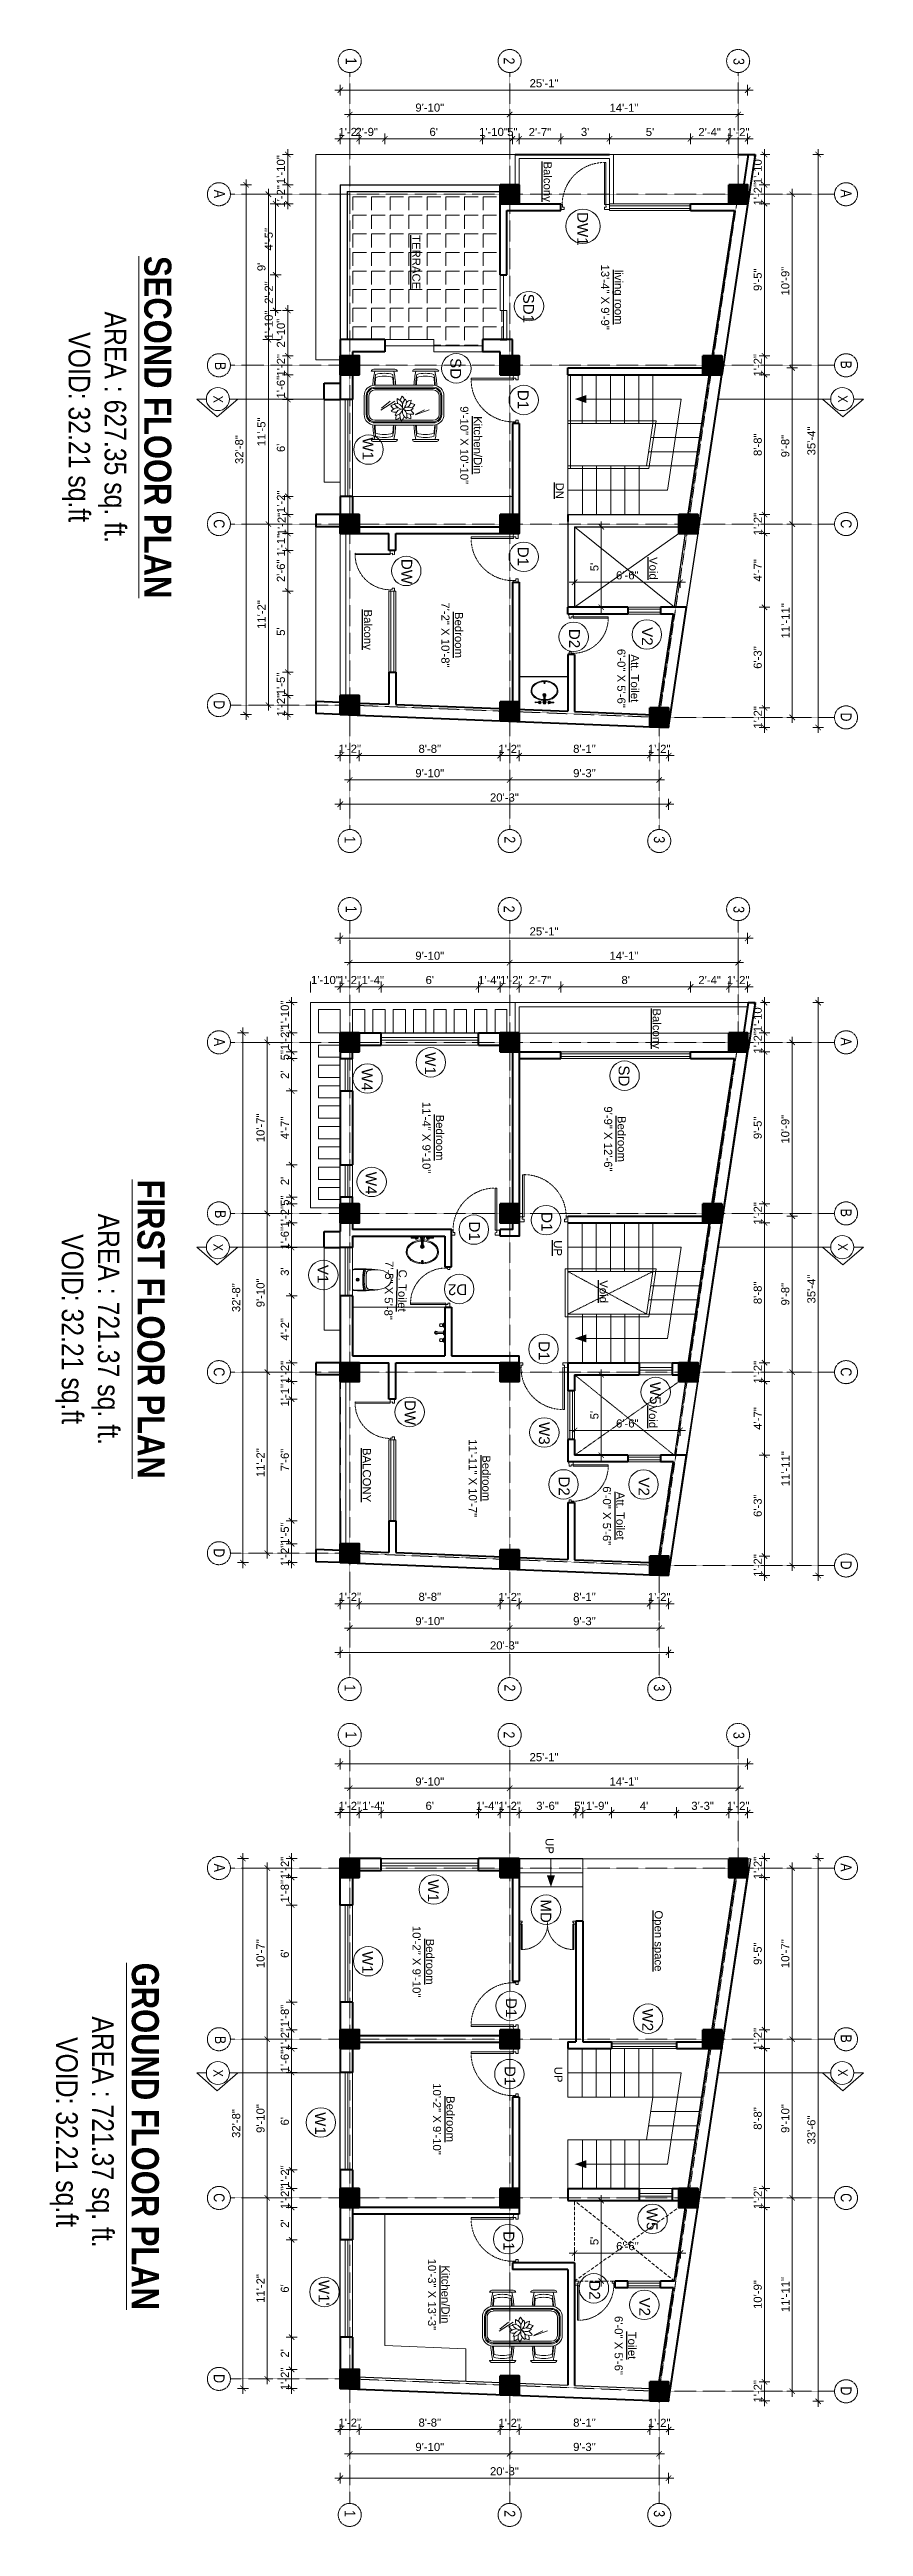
# Model space of a CAD drawing. Header units: inches. Extents: x 136316 to 155547, y -21384 to -17606.
# Drawn here: x 152918 to 153520, y -19973 to -18140 of the extents above; entities that cross this region are included whole.
import ezdxf

# ---------------------------------------------------------------- set-up
doc = ezdxf.new("R2010")
doc.units = ezdxf.units.IN
doc.header["$LTSCALE"] = 0.5
doc.header["$MEASUREMENT"] = 0
doc.header["$PDMODE"] = 66
doc.linetypes.add('CENTER', pattern=[2, 1.25, -0.25, 0.25, -0.25])
doc.linetypes.add('HIDDEN', pattern=[0.375, 0.25, -0.125])
for name, color, linetype, lineweight in [('Annotate-Lite.w', 177, 'Continuous', 9), ('Annotations-Bold.w', 177, 'Continuous', 13), ('C-COLUMN', 1, 'Continuous', 50), ('DIM', 4, 'Continuous', 5), ('DIM 1-100', 4, 'Continuous', 13), ('Door-Window.w', 4, 'Continuous', 15), ('F-FURNITURE', 30, 'Continuous', 13), ('Fittings', 9, 'Continuous', 5), ('Fixture-Fittings.w', 9, 'Continuous', 9), ('HACTH', 253, 'Continuous', 9), ('hatch', 9, 'Continuous', 5), ('PARAPET', 50, 'Continuous', 13), ('stair', 132, 'Continuous', 13), ('TEXT', 220, 'Continuous', 9), ('Text-100.w', 254, 'Continuous', 9), ('Toilet', 7, 'Continuous', 25), ('wall', 1, 'Continuous', 40), ('wall light', 6, 'Continuous', 25), ('window', 4, 'Continuous', 13)]:
    doc.layers.add(name, color=color, linetype=linetype, lineweight=lineweight)
doc.layers.add('furniture', color=31, linetype='Continuous')
doc.styles.add('ARAIL', font='ARIALN.TTF')
doc.styles.add('arial', font='arial.ttf')
doc.styles.add('arial.', font='arial.ttf')
doc.styles.add('gaurav', font='arial.ttf')
doc.styles.get("Standard").update_dxf_attribs({"font": 'arial.ttf'})
doc.dimstyles.new('1 by 96', dxfattribs={"dimtxt": 6, "dimasz": 4, "dimexe": 4, "dimexo": 4, "dimgap": 2, "dimtad": 1, "dimdec": 0, "dimzin": 0, "dimdsep": 46, "dimlunit": 4, "dimtxsty": 'Standard', "dimblk": 'ARCHTICK', "dimcen": 0, "dimdle": 4, "dimadec": 0, "dimazin": 0, "dimtfac": 1, "dimtdec": 0, "dimtix": 1, "dimtofl": 0, "dimtmove": 1, "dimatfit": 3, "dimldrblk": 'ARCHTICK', "dimfxl": 4, "dimfxlon": 1, "dimtolj": 1, "dimtzin": 0, "dimlwd": -1, "dimlwe": -1, "dimarcsym": 0})

msp = doc.modelspace()

# ---------------------------------------------------------------- texts
at = {"layer": 'Annotate-Lite.w', "ltscale": 0.005, "char_height": 8, "attachment_point": 1, "style": 'gaurav'}
for s, insert, rotation in [('DW1', (153315.9, -18260.1), 270), ('SD1', (153275.9, -18320.5), 270), ('SD', (153222, -18368.2), 270), ('D1', (153271.9, -18391.7), 270), ('W1', (153157.1, -18426.8), 270), ('D1', (153271.9, -18507.8), 270), ('DW', (153185.8, -18516.8), 270), ('D2', (153309.8, -18568.6), 270), ('V2', (153363.7, -18567.3), 270), ('W1', (153203.2, -18881.9), 270), ('W4', (153156.5, -18893.8), 270), ('SD', (153346.5, -18891.7), 270), ('W4', (153159.4, -18970.4), 270), ('D1', (153235.9, -19007.2), 270), ('D1', (153289.4, -19000.3), 270), ('V1', (153123.8, -19039.3), 270), ('D2', (153226.5, -19061.7), 180), ('D1', (153287.4, -19095.7), 270), ('W5', (153369.6, -19125.9), 270), ('DW', (153188.3, -19139.3), 270), ('W3', (153287.5, -19155.6), 270), ('D2', (153302.2, -19195.9), 270), ('V2', (153361.2, -19196.6), 270), ('W1', (153205.4, -19494.1), 270), ('MD', (153288.7, -19508.9), 270), ('W1', (153156.8, -19547.2), 270), ('D1', (153263.1, -19581.9), 270), ('W2', (153364, -19589.7), 270), ('D1', (153262.2, -19632.2), 270), ('W1', (153121.9, -19666.4), 270), ('W5', (153367.3, -19737.2), 270), ('D1', (153261.3, -19754.5), 270), ("W1'", (153124.6, -19790.6), 270), ('D2', (153324.8, -19790.9), 270), ('V2', (153361.8, -19803.6), 270)]:
    msp.add_mtext_dynamic_manual_height_columns(s, width=8, gutter_width=100, heights=[0], dxfattribs=dict(at, insert=insert, rotation=rotation))
at = {"layer": 'Annotations-Bold.w', "linetype": 'CENTER', "ltscale": 1.5, "char_height": 8, "attachment_point": 1, "rotation": 270, "style": 'ARAIL'}
for s, insert in [('1', (153144.7, -18145.8)), ('2', (153261.5, -18145.7)), ('3', (153431.4, -18146.1)), ('A', (153047.3, -18243.6)), ('A', (153510.8, -18243.3)), ('B', (153047.9, -18371)), ('B', (153510.8, -18370)), ('C', (153047, -18487.5)), ('C', (153510.8, -18487.5)), ('D', (153047, -18621.4)), ('D', (153510.8, -18630.5)), ('1', (153143.8, -18722.1)), ('2', (153262, -18722.1)), ('3', (153372.6, -18722.1)), ('1', (153144.7, -18773.5)), ('2', (153261.5, -18773.4)), ('3', (153431.4, -18773.8)), ('A', (153047.3, -18871.3)), ('A', (153510.8, -18871)), ('B', (153047.9, -18998.7)), ('B', (153510.8, -18997.7)), ('C', (153047, -19115.2)), ('C', (153510.8, -19115.2)), ('D', (153047, -19249.1)), ('D', (153510.8, -19258.2)), ('1', (153143.8, -19349.8)), ('2', (153262, -19349.8)), ('3', (153372.6, -19349.8)), ('1', (153144.7, -19384.7)), ('2', (153261.5, -19384.6)), ('3', (153431.4, -19385)), ('A', (153047.3, -19482.5)), ('A', (153510.8, -19482.2)), ('B', (153047.9, -19609.9)), ('B', (153510.8, -19608.9)), ('C', (153047, -19726.4)), ('C', (153510.8, -19726.4)), ('D', (153047, -19860.3)), ('D', (153510.8, -19869.4)), ('1', (153143.8, -19961)), ('2', (153262, -19961)), ('3', (153372.6, -19961))]:
    msp.add_mtext_dynamic_manual_height_columns(s, width=6.539, gutter_width=100, heights=[0], dxfattribs=dict(at, insert=insert))
at = {"layer": 'TEXT', "lineweight": -2, "char_height": 6, "attachment_point": 5, "style": 'arial.'}
for s, insert, width, rotation in [('{\\LBalcony}', (153285.1, -18237.6), 127.506, 270), ('{\\LTERRACE}', (153188.8, -18297.2), 127.506, 270), ('{\\Lliving room\\P}13\'-4" X 9\'-9"', (153333.5, -18323.1), 127.506, 270), ('{\\LKitchen/Din\\P}9\'-10" X 10\'-10"', (153229.3, -18432.6), 127.506, 270), ('{\\LDN}', (153294.9, -18466.4), 127.506, 270), ('{\\LVoid}', (153364.2, -18523.8), 127.506, 270), ('{\\LBedroom\\P}7\'-2" X 10\'-8"', (153215.3, -18573.1), 127.506, 270), ('{\\LBalcony}', (153152.2, -18569.2), 127.506, 270), ('{\\LAtt. Toilet\\P}6\'-0" X 5\'-6"', (153345.5, -18605.2), 127.506, 270), ('{\\LBalcony}', (153365.8, -18864.4), 127.506, 270), ('{\\LBedroom\\P}11\'-4" X 9\'-10"', (153201.3, -18945.1), 127.506, 270), ('{\\LBedroom\\P}9\'-9" X 12\'-6"', (153335.7, -18946.1), 127.506, 270), ('{\\LUP}', (153293.5, -19026.9), 127.506, 270), ('{\\LC. Toilet\\P}7\'-5" X 5\'-8"', (153173.5, -19058.3), 127.506, 268.9441), ('{\\LVoid}', (153327.4, -19059.1), 127.506, 270), ('{\\LVoid}', (153363.9, -19151.8), 127.506, 270), ('{\\LBALCONY}', (153152.2, -19194.9), 127.506, 270), ('{\\LBedroom\\P}11\'-11" X 10\'-7"', (153235.6, -19197.2), 127.506, 270), ('{\\LAtt. Toilet\\P}6\'-0" X 5\'-6"', (153334.8, -19225), 127.506, 270), ('UP', (153287.4, -19469.4), 127.506, 270), ('{\\LOpen space}', (153367.2, -19539.7), 73.653, 270), ('{\\LBedroom\\P}10\'-2" X 9\'-10"', (153194, -19555), 127.506, 270), ('UP', (153293.9, -19638.6), 127.506, 270), ('{\\LBedroom\\P}10\'-2" X 9\'-10"', (153209.1, -19671.5), 127.506, 270), ('{\\LKitchen/Din\\P}10\'-3" X 13\'-3"', (153205.4, -19801.3), 127.506, 270), ('{\\LToilet\\P}6\'-0" X 5\'-6"', (153343.5, -19839.1), 127.506, 270)]:
    msp.add_mtext(s, dxfattribs=dict(at, insert=insert, width=width, rotation=rotation))
at = {"layer": 'TEXT', "char_height": 7.2, "style": 'ARAIL'}
for insert, attachment_point, rotation in [((153045.9, -18395.9), 1, 270), ((153500.8, -18395.7), 3, 90), ((153045.9, -19023.6), 1, 270), ((153500.8, -19023.4), 3, 90), ((153045.9, -19634.8), 1, 270), ((153500.8, -19634.5), 3, 90)]:
    msp.add_mtext_dynamic_manual_height_columns('X', width=125.465, gutter_width=90, heights=[0], dxfattribs=dict(at, insert=insert, attachment_point=attachment_point, rotation=rotation))
at = {"layer": 'Text-100.w', "char_height": 20, "width": 569.102, "attachment_point": 2, "rotation": 270, "style": 'arial'}
for s, insert in [('\\A1;{\\fArial Narrow|b1|i0|c0|p34;\\LSECOND FLOOR PLAN\\P\\fArial Narrow|b0|i0|c0|p34;\\H0.8x;\\lAREA : 627.35 sq. ft.\\PVOID: 32.21 sq.ft}', (153007.6, -18419.3)), ('\\A1;{\\fArial Narrow|b1|i0|c0|p34;\\LFIRST FLOOR PLAN\\P\\fArial Narrow|b0|i0|c0|p34;\\H0.8x;\\lAREA : 721.37 sq. ft.\\PVOID: 32.21 sq.ft}', (153002.6, -19086.9)), ('\\A1;{\\fArial Narrow|b1|i0|c0|p34;\\L GROUND FLOOR PLAN\\P\\fArial Narrow|b0|i0|c0|p34;\\H0.8x;\\lAREA : 721.37 sq. ft.\\PVOID: 32.21 sq.ft}', (152998.4, -19681.1))]:
    msp.add_mtext(s, dxfattribs=dict(at, insert=insert))

# ---------------------------------------------------------------- blocks, each defined once
blk = doc.blocks.new('3-0')
at = {"ltscale": 3}
for p, q in [((11063, 10097.7), (11066, 10099.9)), ((11063, 10097.7), (11064.5, 10095.7)), ((11066, 10096.8), (11064.5, 10095.7)), ((11065.3, 10097.8), (11066.7, 10098.9)), ((11066, 10096.8), (11065.3, 10097.8)), ((11066, 10099.9), (11066.7, 10098.9)), ((11085.5, 10074.1), (11110.3, 10093)), ((11086.2, 10073.2), (11111, 10092)), ((11111, 10092), (11110.3, 10093)), ((11084, 10073), (11082.6, 10071.9)), ((11082.6, 10071.9), (11084.8, 10069)), ((11084, 10073), (11084.8, 10072)), ((11084.8, 10072), (11086.2, 10073.2)), ((11084.8, 10069), (11087.7, 10071.2)), ((11086.2, 10073.2), (11085.5, 10074.1)), ((11087.7, 10071.2), (11086.2, 10073.2))]:
    blk.add_line(p, q, dxfattribs=at)
at = {"layer": 'Door-Window.w', "color": 9, "linetype": 'HIDDEN', "lineweight": 18}
blk.add_arc((11085.5, 10074.1), 31.2, 37.1906, 127.1465, dxfattribs=at)
blk = doc.blocks.new('tht')
for p in [(672498.8, -367827), (672511.7, -367827)]:
    blk.add_line(p, (672505.2, -367827))
for radius in [1.17, 0.634]:
    blk.add_circle((672505.2, -367823.2), radius)
for centre, radius, start, end in [((672598.6, -367820.9), 101.5, 172.8664, 182.5999), ((672667.3, -367819.3), 169.7, 176.3006, 182.4712), ((672498.5, -367818.4), 0.947, 62.2033, 161.9404), ((672541.2, -367808.6), 43.3, 179.6519, 188.297), ((672500.7, -367814.4), 2.36, 190.4701, 264.6079), ((672504.3, -367796.6), 21.7, 255.6185, 272.4575), ((672505.6, -367762.7), 54.3, 264.6079, 269.6591), ((672504.9, -367762.7), 54.3, 270.3409, 275.3921), ((672506.2, -367796.6), 21.7, 267.5425, 284.3815), ((672509.8, -367814.4), 2.36, 275.3921, 349.5299), ((672512, -367818.4), 0.947, 18.0596, 117.7967), ((672469.3, -367808.6), 43.3, 351.703, 0.3481), ((672411.9, -367820.9), 101.5, 357.4001, 7.1336), ((672343.2, -367819.3), 169.7, 357.5288, 3.6994), ((672498.8, -367825.4), 1.57, 182.5999, 270), ((672498.3, -367819.1), 0.741, 72.3593, 185.9315), ((672498.2, -367819.4), 0.718, 73.3813, 156.4724), ((672504.3, -367795.8), 23.7, 255.6185, 272.2533), ((672504.3, -367795.8), 23.3, 255.6185, 272.2533), ((672506.2, -367795.8), 23.3, 267.7467, 284.3815), ((672506.2, -367795.8), 23.7, 267.7467, 284.3815), ((672511.7, -367825.4), 1.57, 270, 357.4001), ((672512.2, -367819.1), 0.741, 354.0685, 107.6407), ((672512.3, -367819.4), 0.718, 23.5276, 106.6187)]:
    blk.add_arc(centre, radius, start, end)
blk.add_ellipse((672505.2, -367809.7), major_axis=(0, -11.4), ratio=0.648116, start_param=1.570796, end_param=4.592942)
blk = doc.blocks.new('A$C604E024C')
at = {"linetype": 'ByBlock'}
for p, q in [((-107, 6), (-198, 9)), ((-101, 4), (-101, -4)), ((-101, 4), (-101, 1)), ((-101, 4), (-101, 4)), ((-101, 1), (-97, 1)), ((-101, 0), (-101, -4)), ((-101, 0), (-97, 0)), ((-97, 4), (-97, 1)), ((-97, 4), (-96, 4)), ((-96, 4), (-96, -4)), ((-6, 4), (-6, -4)), ((-6, 4), (-5, 4)), ((-5, 4), (-5, -4)), ((0, 13), (0, -13)), ((1, 4), (1, -4)), ((1, 4), (3, 4)), ((2, 4), (2, 1)), ((2, 4), (3, 4)), ((2, 1), (3, 1)), ((100, 2), (101, 2)), ((107, 6), (198, 9)), ((199, 8), (199, -8)), ((-107, -6), (-198, -9)), ((-101, -4), (-101, -4)), ((-101, -4), (-101, -4)), ((-97, 0), (-97, -4)), ((-97, -4), (-96, -4)), ((-96, -4), (-96, -4)), ((-6, -4), (-1, -4)), ((-5, -4), (-1, -4)), ((-1, -4), (-1, -4)), ((1, -4), (3, -4)), ((2, 0), (2, -4)), ((2, 0), (3, 0)), ((2, -4), (3, -4)), ((100, -2), (101, -2)), ((107, -6), (198, -9))]:
    blk.add_line(p, q, dxfattribs=at)
for points in [[(35, -3), (35, -3, 0.267949), (35, 2), (20, 29, 0.267949), (15, 31), (-15, 31, 0.267949), (-20, 29), (-35, 2, 0.267949), (-35, -3)], [(0, 13), (-5, 13, 0.267949), (-9, 10), (-13, 2, 0.267949), (-13, -3), (-9, -10, 0.267949), (-5, -13), (0, -13)], [(0, 13), (5, 13, -0.267949), (9, 10), (13, 2, -0.267949), (13, -3), (9, -10, -0.267949), (5, -13), (0, -13)], [(-15, -149, 0.267949), (-15, -154), (-9, -163, 0.267949), (-5, -166), (0, -166)], [(15, -149, -0.267949), (15, -154), (9, -163, -0.267949), (5, -166), (0, -166)]]:
    blk.add_lwpolyline(points, format="xyb", dxfattribs=at)
for centre, radius, start, end in [((-148, 0), 51.6, 171.6285, 188.3715), ((-198, 8), 1, 88.5767, 180), ((-99, 0), 27.8, 193.9353, 166.0647), ((-99, 0), 16.1, 203.4772, 156.5228), ((-99, 0), 13.6, 207.8254, 152.1746), ((-99, 0), 10.7, 215.7665, 144.2335), ((3, 2), 1.6, 270, 90.0142), ((3, 2), 2.2, 301.4048, 90), ((3, -2), 2.5, 270, 62.7097), ((99, 0), 27.8, 13.9353, 346.0647), ((99, 0), 16.1, 23.4772, 336.5228), ((99, 0), 13.6, 27.8254, 332.1746), ((99, 0), 10.7, 35.7665, 324.2335), ((198, 8), 1, 0, 91.4233), ((-198, -8), 1, 180, 271.4233), ((-325, -117), 312, 354.1333, 21.5654), ((-1093, -110), 1085, 357.1828, 5.6778), ((3, -2), 1.9, 270, 90), ((1084, -109), 1075, 174.3028, 182.8736), ((325, -117), 312, 158.4157, 185.9255), ((198, -8), 1, 268.5767, 0)]:
    blk.add_arc(centre, radius, start, end, dxfattribs=at)
blk.add_ellipse((99, 0), major_axis=(0, 4.4), ratio=0.647537, start_param=-0.996154, end_param=4.137747, dxfattribs=at)
blk.add_open_spline([(100, 2), (100, 3), (100, 3), (100, 3), (99, 4), (99, 4), (99, 4), (99, 4), (98, 4), (98, 4), (98, 3), (97, 3), (97, 3), (97, 2), (97, 2), (96, 1), (96, 0), (96, 0), (96, -2), (97, -2), (97, -3), (97, -3), (98, -4), (98, -4), (99, -4), (99, -4), (99, -4), (100, -3), (100, -3), (100, -3), (100, -2)], degree=3, knots=[5.296065, 5.296065, 5.296065, 5.296065, 5.668493, 5.668493, 6.044953, 6.044953, 6.283185, 6.283185, 6.283185, 6.618814, 6.618814, 6.954443, 6.954443, 7.290072, 7.290072, 7.6257, 7.6257, 8.094621, 8.094621, 8.563542, 8.563542, 8.940002, 8.940002, 9.316461, 9.316461, 9.692921, 9.692921, 10.069381, 10.069381, 10.411893, 10.411893, 10.411893, 10.411893], dxfattribs=at)
blk = doc.blocks.new('basin')
for radius, start, end in [(1.14, 113.503, 66.2712), (0.79, 126.715, 52.8739)]:
    blk.add_arc((134195.3, -39122.5), radius, start, end)
blk.add_ellipse((134195.3, -39125.8), major_axis=(-9.97, 0), ratio=0.736887, start_param=4.757716, end_param=10.948885)
blk.add_ellipse((134195.3, -39131.6), major_axis=(0.448, 0), ratio=0.674502)
for points, knots in [([(134194.7, -39119.2), (134194.3, -39119.2), (134194, -39119.2), (134193.1, -39119.3), (134192.6, -39119.4), (134191.6, -39119.7), (134191.1, -39119.8), (134190.2, -39120.2), (134189.8, -39120.4), (134188.9, -39120.9), (134188.6, -39121.2), (134187.9, -39121.8), (134187.6, -39122.1), (134187.1, -39122.7), (134186.8, -39123), (134186.5, -39123.7), (134186.3, -39124.1), (134186.1, -39124.8), (134186, -39125.1), (134186, -39125.6), (134186, -39125.7), (134186, -39125.8), (134186, -39126.1), (134186, -39126.3), (134186.1, -39126.9), (134186.2, -39127.3), (134186.5, -39128), (134186.6, -39128.3), (134187.1, -39129), (134187.3, -39129.3), (134187.9, -39129.9), (134188.2, -39130.2), (134188.9, -39130.7), (134189.3, -39130.9), (134190.1, -39131.4), (134190.5, -39131.6), (134191.4, -39131.9), (134191.9, -39132.1), (134192.9, -39132.3), (134193.4, -39132.4), (134194.4, -39132.5), (134194.9, -39132.5), (134196, -39132.5), (134196.5, -39132.5), (134197.5, -39132.3), (134198, -39132.3), (134199, -39132), (134199.4, -39131.8), (134200.3, -39131.5), (134200.8, -39131.3), (134201.6, -39130.8), (134201.9, -39130.5), (134202.6, -39130), (134202.9, -39129.7), (134203.5, -39129.1), (134203.7, -39128.8), (134204.1, -39128.1), (134204.2, -39127.8), (134204.5, -39127.1), (134204.6, -39126.7), (134204.6, -39126), (134204.6, -39125.7), (134204.6, -39125), (134204.5, -39124.6), (134204.3, -39123.9), (134204.1, -39123.6), (134203.7, -39122.9), (134203.4, -39122.6), (134202.9, -39121.9), (134202.6, -39121.6), (134201.9, -39121.1), (134201.5, -39120.8), (134200.7, -39120.3), (134200.2, -39120.1), (134199.3, -39119.8), (134198.8, -39119.6), (134197.8, -39119.4), (134197.3, -39119.3), (134196.5, -39119.2), (134196.2, -39119.2), (134195.9, -39119.2)], [4.778413, 4.778413, 4.778413, 4.778413, 4.89303, 4.89303, 5.060537, 5.060537, 5.228045, 5.228045, 5.395552, 5.395552, 5.56306, 5.56306, 5.730567, 5.730567, 5.898075, 5.898075, 6.065582, 6.065582, 6.233089, 6.233089, 6.283185, 6.283185, 6.283185, 6.401225, 6.401225, 6.564378, 6.564378, 6.727532, 6.727532, 6.890685, 6.890685, 7.053839, 7.053839, 7.216992, 7.216992, 7.380146, 7.380146, 7.543299, 7.543299, 7.706452, 7.706452, 7.869606, 7.869606, 8.032759, 8.032759, 8.195913, 8.195913, 8.359066, 8.359066, 8.52222, 8.52222, 8.685373, 8.685373, 8.848527, 8.848527, 9.01168, 9.01168, 9.174834, 9.174834, 9.337987, 9.337987, 9.501141, 9.501141, 9.668648, 9.668648, 9.836155, 9.836155, 10.003663, 10.003663, 10.17117, 10.17117, 10.338678, 10.338678, 10.506185, 10.506185, 10.673693, 10.673693, 10.8412, 10.8412, 10.929386, 10.929386, 10.929386, 10.929386]), ([(134195.9, -39131.6), (134195.9, -39131.5), (134195.9, -39131.5), (134195.8, -39131.5), (134195.8, -39131.4), (134195.8, -39131.4), (134195.7, -39131.3), (134195.7, -39131.3), (134195.6, -39131.2), (134195.5, -39131.2), (134195.4, -39131.2), (134195.2, -39131.2), (134195.1, -39131.2), (134194.9, -39131.3), (134194.9, -39131.3), (134194.8, -39131.4), (134194.8, -39131.4), (134194.8, -39131.5), (134194.8, -39131.5), (134194.8, -39131.6), (134194.8, -39131.6), (134194.8, -39131.7), (134194.8, -39131.8), (134194.9, -39131.8), (134194.9, -39131.9), (134195, -39131.9), (134195, -39131.9), (134195.2, -39132), (134195.2, -39132), (134195.4, -39132), (134195.5, -39132), (134195.7, -39131.9), (134195.7, -39131.9), (134195.8, -39131.8), (134195.8, -39131.7), (134195.8, -39131.7), (134195.9, -39131.6), (134195.9, -39131.6), (134195.9, -39131.6), (134195.9, -39131.6)], [0, 0, 0, 0, 0.188397, 0.188397, 0.376794, 0.376794, 0.73698, 0.73698, 1.097166, 1.097166, 1.657793, 1.657793, 2.21842, 2.21842, 2.564182, 2.564182, 2.840364, 2.840364, 3.116547, 3.116547, 3.39273, 3.39273, 3.668913, 3.668913, 3.945096, 3.945096, 4.221279, 4.221279, 4.783807, 4.783807, 5.346334, 5.346334, 5.697184, 5.697184, 5.974645, 5.974645, 6.252106, 6.252106, 6.283185, 6.283185, 6.283185, 6.283185])]:
    blk.add_open_spline(points, degree=3, knots=knots)
at = {"xscale": 0.03499430959345774, "yscale": 0.03499430959345774, "zscale": 0.03499430959345774, "rotation": 359.9929103328581}
blk.add_blockref('A$C604E024C', (134195.3, -39117.1), dxfattribs=at)
blk = doc.blocks.new('dhftx')
for p, q in [((6364.1, -39064.6), (6364.1, -39064.1)), ((6367.1, -39064.6), (6364.1, -39064.6)), ((6364.6, -39065.3), (6366.6, -39065.3)), ((6364.6, -39065.3), (6364.6, -39067.3)), ((6364.8, -39065.3), (6364.8, -39064.6)), ((6366.3, -39065.3), (6366.3, -39064.6)), ((6366.6, -39065.3), (6366.6, -39067.3)), ((6367.1, -39064.6), (6367.1, -39064.1)), ((6369.7, -39064.6), (6369.7, -39064.1)), ((6369.7, -39064.6), (6372.7, -39064.6)), ((6370.7, -39070.4), (6370.7, -39064.6)), ((6371.7, -39070.4), (6371.7, -39064.6)), ((6372.7, -39064.6), (6372.7, -39064.1)), ((6375.2, -39064.6), (6375.2, -39064.1)), ((6375.2, -39064.6), (6378.2, -39064.6)), ((6377.8, -39065.3), (6375.7, -39065.3)), ((6375.7, -39065.3), (6375.7, -39067.3)), ((6376, -39065.3), (6376, -39064.6)), ((6377.5, -39065.3), (6377.5, -39064.6)), ((6377.8, -39065.3), (6377.8, -39067.3)), ((6378.2, -39064.6), (6378.2, -39064.1)), ((6366.6, -39067.3), (6364.6, -39067.3)), ((6375.7, -39067.3), (6377.8, -39067.3))]:
    blk.add_line(p, q)
for centre, radius, start, end in [((6365.6, -39065.9), 1.66, 240.1832, 299.8168), ((6371.2, -39070), 1.11, 116.7926, 63.2074), ((6371.2, -39070.4), 0.5, 180, 0), ((6376.7, -39065.9), 1.66, 240.1832, 299.8168)]:
    blk.add_arc(centre, radius, start, end)
blk = doc.blocks.new('_ArchTick')
at = {"color": 0, "linetype": 'ByBlock', "const_width": 0.15}
blk.add_lwpolyline([(-0.5, -0.5), (0.5, 0.5)], dxfattribs=at)
blk = doc.blocks.new('*D646')
at = {"layer": 'Defpoints', "color": 0, "transparency": 16777216}
for p in [(153305.9, -19120.7), (153305.9, -19180.2), (153325.6, -19180.2)]:
    blk.add_point(p, dxfattribs=at)
at = {"layer": 'DIM 1-100', "color": 0, "transparency": 16777216}
for p, q in [((153325.6, -19116.7), (153325.6, -19184.2)), ((153321.6, -19120.7), (153329.6, -19120.7)), ((153321.6, -19180.2), (153329.6, -19180.2))]:
    blk.add_line(p, q, dxfattribs=at)
at = {"layer": 'DIM 1-100', "color": 0, "transparency": 16777216, "xscale": 4, "yscale": 4, "zscale": 4}
for p, rotation in [((153325.6, -19120.7), 90), ((153325.6, -19180.2), 270)]:
    blk.add_blockref('_ArchTick', p, dxfattribs=dict(at, rotation=rotation))
at = {"layer": 'DIM 1-100', "color": 0, "transparency": 16777216, "insert": (153320.6, -19150.5), "char_height": 6, "attachment_point": 5, "rotation": 90}
blk.add_mtext("\\A1;5'", dxfattribs=at)
blk = doc.blocks.new('*D592')
at = {"layer": 'Defpoints', "color": 0, "transparency": 16777216}
for p in [(153383.9, -19153), (153305.9, -19161.8), (153305.9, -19180.2)]:
    blk.add_point(p, dxfattribs=at)
at = {"layer": 'DIM 1-100', "color": 0, "transparency": 16777216}
for p, q in [((153387.9, -19161.8), (153301.9, -19161.8)), ((153305.9, -19165.8), (153305.9, -19157.8)), ((153383.9, -19157.8), (153383.9, -19165.8))]:
    blk.add_line(p, q, dxfattribs=at)
at = {"layer": 'DIM 1-100', "color": 0, "transparency": 16777216, "xscale": 4, "yscale": 4, "zscale": 4, "rotation": 180}
blk.add_blockref('_ArchTick', (153305.9, -19161.8), dxfattribs=at)
at = {"layer": 'DIM 1-100', "color": 0, "transparency": 16777216, "xscale": 4, "yscale": 4, "zscale": 4}
blk.add_blockref('_ArchTick', (153383.9, -19161.8), dxfattribs=at)
at = {"layer": 'DIM 1-100', "color": 0, "transparency": 16777216, "insert": (153344.9, -19156.7), "char_height": 6, "attachment_point": 5}
blk.add_mtext('\\A1;6\'-6"', dxfattribs=at)
blk = doc.blocks.new('*D647')
at = {"layer": 'Defpoints', "color": 0, "transparency": 16777216}
for p in [(153375.5, -19254.8), (153446.4, -19254.8), (153375.4, -19269.2)]:
    blk.add_point(p, dxfattribs=at)
at = {"layer": 'DIM 1-100', "color": 0, "transparency": 16777216}
for p, q in [((153442.4, -19254.8), (153450.4, -19254.8)), ((153446.4, -19273.2), (153446.4, -19250.8)), ((153442.4, -19269.2), (153450.4, -19269.2))]:
    blk.add_line(p, q, dxfattribs=at)
at = {"layer": 'DIM 1-100', "color": 0, "transparency": 16777216, "xscale": 4, "yscale": 4, "zscale": 4}
for p, rotation in [((153446.4, -19254.8), 90), ((153446.4, -19269.2), 270)]:
    blk.add_blockref('_ArchTick', p, dxfattribs=dict(at, rotation=rotation))
at = {"layer": 'DIM 1-100', "color": 0, "transparency": 16777216, "insert": (153441.4, -19261.8), "char_height": 6, "attachment_point": 5, "rotation": 90}
blk.add_mtext('\\A1;1\'-2"', dxfattribs=at)
blk = doc.blocks.new('*D648')
at = {"layer": 'Defpoints', "color": 0, "transparency": 16777216}
for p in [(153388.8, -19180.2), (153446.4, -19180.2), (153375.5, -19254.8)]:
    blk.add_point(p, dxfattribs=at)
at = {"layer": 'DIM 1-100', "color": 0, "transparency": 16777216}
for p, q in [((153442.4, -19180.2), (153450.4, -19180.2)), ((153446.4, -19258.8), (153446.4, -19176.2)), ((153442.4, -19254.8), (153450.4, -19254.8))]:
    blk.add_line(p, q, dxfattribs=at)
at = {"layer": 'DIM 1-100', "color": 0, "transparency": 16777216, "xscale": 4, "yscale": 4, "zscale": 4}
for p, rotation in [((153446.4, -19180.2), 90), ((153446.4, -19254.8), 270)]:
    blk.add_blockref('_ArchTick', p, dxfattribs=dict(at, rotation=rotation))
at = {"layer": 'DIM 1-100', "color": 0, "transparency": 16777216, "insert": (153441.4, -19217.5), "char_height": 6, "attachment_point": 5, "rotation": 90}
blk.add_mtext('\\A1;6\'-3"', dxfattribs=at)
blk = doc.blocks.new('*D649')
at = {"layer": 'Defpoints', "color": 0, "transparency": 16777216}
for p in [(153397.1, -19125.7), (153446.4, -19125.7), (153388.8, -19180.2)]:
    blk.add_point(p, dxfattribs=at)
at = {"layer": 'DIM 1-100', "color": 0, "transparency": 16777216}
for p, q in [((153442.4, -19125.7), (153450.4, -19125.7)), ((153446.4, -19184.2), (153446.4, -19121.7)), ((153442.4, -19180.2), (153450.4, -19180.2))]:
    blk.add_line(p, q, dxfattribs=at)
at = {"layer": 'DIM 1-100', "color": 0, "transparency": 16777216, "xscale": 4, "yscale": 4, "zscale": 4}
for p, rotation in [((153446.4, -19125.7), 90), ((153446.4, -19180.2), 270)]:
    blk.add_blockref('_ArchTick', p, dxfattribs=dict(at, rotation=rotation))
at = {"layer": 'DIM 1-100', "color": 0, "transparency": 16777216, "insert": (153441.4, -19153), "char_height": 6, "attachment_point": 5, "rotation": 90}
blk.add_mtext('\\A1;4\'-7"', dxfattribs=at)
blk = doc.blocks.new('*D650')
at = {"layer": 'Defpoints', "color": 0, "transparency": 16777216}
for p in [(153397.1, -19111.7), (153446.4, -19111.7), (153397.1, -19125.7)]:
    blk.add_point(p, dxfattribs=at)
at = {"layer": 'DIM 1-100', "color": 0, "transparency": 16777216}
for p, q in [((153442.4, -19111.7), (153450.4, -19111.7)), ((153446.4, -19129.7), (153446.4, -19107.7)), ((153442.4, -19125.7), (153450.4, -19125.7))]:
    blk.add_line(p, q, dxfattribs=at)
at = {"layer": 'DIM 1-100', "color": 0, "transparency": 16777216, "xscale": 4, "yscale": 4, "zscale": 4}
for p, rotation in [((153446.4, -19111.7), 90), ((153446.4, -19125.7), 270)]:
    blk.add_blockref('_ArchTick', p, dxfattribs=dict(at, rotation=rotation))
at = {"layer": 'DIM 1-100', "color": 0, "transparency": 16777216, "insert": (153441.4, -19118.7), "char_height": 6, "attachment_point": 5, "rotation": 90}
blk.add_mtext('\\A1;1\'-2"', dxfattribs=at)
blk = doc.blocks.new('*D651')
at = {"layer": 'Defpoints', "color": 0, "transparency": 16777216}
for p in [(153414.8, -19008.2), (153446.4, -19008.2), (153397.1, -19111.7)]:
    blk.add_point(p, dxfattribs=at)
at = {"layer": 'DIM 1-100', "color": 0, "transparency": 16777216}
for p, q in [((153442.4, -19008.2), (153450.4, -19008.2)), ((153446.4, -19115.7), (153446.4, -19004.2)), ((153442.4, -19111.7), (153450.4, -19111.7))]:
    blk.add_line(p, q, dxfattribs=at)
at = {"layer": 'DIM 1-100', "color": 0, "transparency": 16777216, "xscale": 4, "yscale": 4, "zscale": 4}
for p, rotation in [((153446.4, -19008.2), 90), ((153446.4, -19111.7), 270)]:
    blk.add_blockref('_ArchTick', p, dxfattribs=dict(at, rotation=rotation))
at = {"layer": 'DIM 1-100', "color": 0, "transparency": 16777216, "insert": (153441.4, -19060), "char_height": 6, "attachment_point": 5, "rotation": 90}
blk.add_mtext('\\A1;8\'-8"', dxfattribs=at)
blk = doc.blocks.new('*D652')
at = {"layer": 'Defpoints', "color": 0, "transparency": 16777216}
for p in [(153414.8, -18994.2), (153414.8, -19008.2), (153446.4, -18994.2)]:
    blk.add_point(p, dxfattribs=at)
at = {"layer": 'DIM 1-100', "color": 0, "transparency": 16777216}
for p, q in [((153446.4, -19012.2), (153446.4, -18990.2)), ((153442.4, -18994.2), (153450.4, -18994.2)), ((153442.4, -19008.2), (153450.4, -19008.2))]:
    blk.add_line(p, q, dxfattribs=at)
at = {"layer": 'DIM 1-100', "color": 0, "transparency": 16777216, "xscale": 4, "yscale": 4, "zscale": 4}
for p, rotation in [((153446.4, -18994.2), 90), ((153446.4, -19008.2), 270)]:
    blk.add_blockref('_ArchTick', p, dxfattribs=dict(at, rotation=rotation))
at = {"layer": 'DIM 1-100', "color": 0, "transparency": 16777216, "insert": (153441.4, -19001.2), "char_height": 6, "attachment_point": 5, "rotation": 90}
blk.add_mtext('\\A1;1\'-2"', dxfattribs=at)
blk = doc.blocks.new('*D653')
at = {"layer": 'Defpoints', "color": 0, "transparency": 16777216}
for p in [(153419.9, -18881.6), (153446.4, -18881.6), (153414.8, -18994.2)]:
    blk.add_point(p, dxfattribs=at)
at = {"layer": 'DIM 1-100', "color": 0, "transparency": 16777216}
for p, q in [((153442.4, -18881.6), (153450.4, -18881.6)), ((153446.4, -18998.2), (153446.4, -18877.6)), ((153442.4, -18994.2), (153450.4, -18994.2))]:
    blk.add_line(p, q, dxfattribs=at)
at = {"layer": 'DIM 1-100', "color": 0, "transparency": 16777216, "xscale": 4, "yscale": 4, "zscale": 4}
for p, rotation in [((153446.4, -18881.6), 90), ((153446.4, -18994.2), 270)]:
    blk.add_blockref('_ArchTick', p, dxfattribs=dict(at, rotation=rotation))
at = {"layer": 'DIM 1-100', "color": 0, "transparency": 16777216, "insert": (153441.4, -18937.9), "char_height": 6, "attachment_point": 5, "rotation": 90}
blk.add_mtext('\\A1;9\'-5"', dxfattribs=at)
blk = doc.blocks.new('*D654')
at = {"layer": 'Defpoints', "color": 0, "transparency": 16777216}
for p in [(153419.9, -18867.6), (153419.9, -18881.6), (153446.4, -18867.6)]:
    blk.add_point(p, dxfattribs=at)
at = {"layer": 'DIM 1-100', "color": 0, "transparency": 16777216}
for p, q in [((153446.4, -18885.6), (153446.4, -18863.6)), ((153442.4, -18867.6), (153450.4, -18867.6)), ((153442.4, -18881.6), (153450.4, -18881.6))]:
    blk.add_line(p, q, dxfattribs=at)
at = {"layer": 'DIM 1-100', "color": 0, "transparency": 16777216, "xscale": 4, "yscale": 4, "zscale": 4}
for p, rotation in [((153446.4, -18867.6), 90), ((153446.4, -18881.6), 270)]:
    blk.add_blockref('_ArchTick', p, dxfattribs=dict(at, rotation=rotation))
at = {"layer": 'DIM 1-100', "color": 0, "transparency": 16777216, "insert": (153441.4, -18874.6), "char_height": 6, "attachment_point": 5, "rotation": 90}
blk.add_mtext('\\A1;1\'-2"', dxfattribs=at)
blk = doc.blocks.new('*D655')
at = {"layer": 'Defpoints', "color": 0, "transparency": 16777216}
for p in [(153439.4, -18845.2), (153446.4, -18845.2), (153419.9, -18867.6)]:
    blk.add_point(p, dxfattribs=at)
at = {"layer": 'DIM 1-100', "color": 0, "transparency": 16777216}
for p, q in [((153443.4, -18845.2), (153450.4, -18845.2)), ((153446.4, -18871.6), (153446.4, -18841.2)), ((153442.4, -18867.6), (153450.4, -18867.6))]:
    blk.add_line(p, q, dxfattribs=at)
at = {"layer": 'DIM 1-100', "color": 0, "transparency": 16777216, "xscale": 4, "yscale": 4, "zscale": 4}
for p, rotation in [((153446.4, -18845.2), 90), ((153446.4, -18867.6), 270)]:
    blk.add_blockref('_ArchTick', p, dxfattribs=dict(at, rotation=rotation))
at = {"layer": 'DIM 1-100', "color": 0, "transparency": 16777216, "insert": (153441.4, -18856.4), "char_height": 6, "attachment_point": 5, "rotation": 90}
blk.add_mtext('\\A1;1\'-10"', dxfattribs=at)
blk = doc.blocks.new('*D656')
at = {"layer": 'Defpoints', "color": 0, "transparency": 16777216}
for p in [(153390.1, -19118.7), (153466.9, -19118.7), (153368.5, -19261.8)]:
    blk.add_point(p, dxfattribs=at)
at = {"layer": 'DIM 1-100', "color": 0, "transparency": 16777216}
for p, q in [((153462.9, -19118.7), (153470.9, -19118.7)), ((153466.9, -19265.8), (153466.9, -19114.7)), ((153462.9, -19261.8), (153470.9, -19261.8))]:
    blk.add_line(p, q, dxfattribs=at)
at = {"layer": 'DIM 1-100', "color": 0, "transparency": 16777216, "xscale": 4, "yscale": 4, "zscale": 4}
for p, rotation in [((153466.9, -19118.7), 90), ((153466.9, -19261.8), 270)]:
    blk.add_blockref('_ArchTick', p, dxfattribs=dict(at, rotation=rotation))
at = {"layer": 'DIM 1-100', "color": 0, "transparency": 16777216, "insert": (153461.9, -19190.2), "char_height": 6, "attachment_point": 5, "rotation": 90}
blk.add_mtext('\\A1;11\'-11"', dxfattribs=at)
blk = doc.blocks.new('*D657')
at = {"layer": 'Defpoints', "color": 0, "transparency": 16777216}
for p in [(153402.8, -19003.2), (153466.9, -19003.2), (153390.1, -19118.7)]:
    blk.add_point(p, dxfattribs=at)
at = {"layer": 'DIM 1-100', "color": 0, "transparency": 16777216}
for p, q in [((153462.9, -19003.2), (153470.9, -19003.2)), ((153466.9, -19122.7), (153466.9, -18999.2)), ((153462.9, -19118.7), (153470.9, -19118.7))]:
    blk.add_line(p, q, dxfattribs=at)
at = {"layer": 'DIM 1-100', "color": 0, "transparency": 16777216, "xscale": 4, "yscale": 4, "zscale": 4}
for p, rotation in [((153466.9, -19003.2), 90), ((153466.9, -19118.7), 270)]:
    blk.add_blockref('_ArchTick', p, dxfattribs=dict(at, rotation=rotation))
at = {"layer": 'DIM 1-100', "color": 0, "transparency": 16777216, "insert": (153461.8, -19061), "char_height": 6, "attachment_point": 5, "rotation": 90}
blk.add_mtext('\\A1;9\'-8"', dxfattribs=at)
blk = doc.blocks.new('*D658')
at = {"layer": 'Defpoints', "color": 0, "transparency": 16777216}
for p in [(153426.9, -18874.6), (153466.9, -18874.6), (153402.8, -19003.2)]:
    blk.add_point(p, dxfattribs=at)
at = {"layer": 'DIM 1-100', "color": 0, "transparency": 16777216}
for p, q in [((153462.9, -18874.6), (153470.9, -18874.6)), ((153466.9, -19007.2), (153466.9, -18870.6)), ((153462.9, -19003.2), (153470.9, -19003.2))]:
    blk.add_line(p, q, dxfattribs=at)
at = {"layer": 'DIM 1-100', "color": 0, "transparency": 16777216, "xscale": 4, "yscale": 4, "zscale": 4}
for p, rotation in [((153466.9, -18874.6), 90), ((153466.9, -19003.2), 270)]:
    blk.add_blockref('_ArchTick', p, dxfattribs=dict(at, rotation=rotation))
at = {"layer": 'DIM 1-100', "color": 0, "transparency": 16777216, "insert": (153461.8, -18938.9), "char_height": 6, "attachment_point": 5, "rotation": 90}
blk.add_mtext('\\A1;10\'-9"', dxfattribs=at)
blk = doc.blocks.new('*D593')
at = {"layer": 'Defpoints', "color": 0, "transparency": 16777216}
for p in [(153439.4, -18845.2), (153486.1, -18845.2), (153375.4, -19269.2)]:
    blk.add_point(p, dxfattribs=at)
at = {"layer": 'DIM 1-100', "color": 0, "transparency": 16777216}
for p, q in [((153482.1, -18845.2), (153490.1, -18845.2)), ((153486.1, -19273.2), (153486.1, -18841.2)), ((153482.1, -19269.2), (153490.1, -19269.2))]:
    blk.add_line(p, q, dxfattribs=at)
at = {"layer": 'DIM 1-100', "color": 0, "transparency": 16777216, "xscale": 4, "yscale": 4, "zscale": 4}
for p, rotation in [((153486.1, -18845.2), 90), ((153486.1, -19269.2), 270)]:
    blk.add_blockref('_ArchTick', p, dxfattribs=dict(at, rotation=rotation))
at = {"layer": 'DIM 1-100', "color": 0, "transparency": 16777216, "insert": (153481.1, -19057.2), "char_height": 6, "attachment_point": 5, "rotation": 90}
blk.add_mtext('\\A1;35\'-4"', dxfattribs=at)
blk = doc.blocks.new('*D594')
at = {"layer": 'Defpoints', "color": 0, "transparency": 16777216}
for p in [(153361.5, -19268.8), (153375.5, -19268.8), (153361.5, -19290.1)]:
    blk.add_point(p, dxfattribs=at)
at = {"layer": 'DIM 1-100', "color": 0, "transparency": 16777216}
for p, q in [((153379.5, -19290.1), (153357.5, -19290.1)), ((153361.5, -19286.1), (153361.5, -19294.1)), ((153375.5, -19286.1), (153375.5, -19294.1))]:
    blk.add_line(p, q, dxfattribs=at)
at = {"layer": 'DIM 1-100', "color": 0, "transparency": 16777216, "xscale": 4, "yscale": 4, "zscale": 4, "rotation": 180}
blk.add_blockref('_ArchTick', (153361.5, -19290.1), dxfattribs=at)
at = {"layer": 'DIM 1-100', "color": 0, "transparency": 16777216, "xscale": 4, "yscale": 4, "zscale": 4}
blk.add_blockref('_ArchTick', (153375.5, -19290.1), dxfattribs=at)
at = {"layer": 'DIM 1-100', "color": 0, "transparency": 16777216, "insert": (153368.5, -19285.1), "char_height": 6, "attachment_point": 5}
blk.add_mtext('\\A1;1\'-2"', dxfattribs=at)
blk = doc.blocks.new('*D595')
at = {"layer": 'Defpoints', "color": 0, "transparency": 16777216}
for p in [(153264.9, -19264.3), (153361.5, -19268.8), (153264.9, -19290.1)]:
    blk.add_point(p, dxfattribs=at)
at = {"layer": 'DIM 1-100', "color": 0, "transparency": 16777216}
for p, q in [((153365.5, -19290.1), (153260.9, -19290.1)), ((153264.9, -19286.1), (153264.9, -19294.1)), ((153361.5, -19286.1), (153361.5, -19294.1))]:
    blk.add_line(p, q, dxfattribs=at)
at = {"layer": 'DIM 1-100', "color": 0, "transparency": 16777216, "xscale": 4, "yscale": 4, "zscale": 4, "rotation": 180}
blk.add_blockref('_ArchTick', (153264.9, -19290.1), dxfattribs=at)
at = {"layer": 'DIM 1-100', "color": 0, "transparency": 16777216, "xscale": 4, "yscale": 4, "zscale": 4}
blk.add_blockref('_ArchTick', (153361.5, -19290.1), dxfattribs=at)
at = {"layer": 'DIM 1-100', "color": 0, "transparency": 16777216, "insert": (153313.2, -19285), "char_height": 6, "attachment_point": 5}
blk.add_mtext('\\A1;8\'-1"', dxfattribs=at)
blk = doc.blocks.new('*D596')
at = {"layer": 'Defpoints', "color": 0, "transparency": 16777216}
for p in [(153250.9, -19264.3), (153264.9, -19264.3), (153250.9, -19290.1)]:
    blk.add_point(p, dxfattribs=at)
at = {"layer": 'DIM 1-100', "color": 0, "transparency": 16777216}
for p, q in [((153268.9, -19290.1), (153246.9, -19290.1)), ((153250.9, -19286.1), (153250.9, -19294.1)), ((153264.9, -19286.1), (153264.9, -19294.1))]:
    blk.add_line(p, q, dxfattribs=at)
at = {"layer": 'DIM 1-100', "color": 0, "transparency": 16777216, "xscale": 4, "yscale": 4, "zscale": 4, "rotation": 180}
blk.add_blockref('_ArchTick', (153250.9, -19290.1), dxfattribs=at)
at = {"layer": 'DIM 1-100', "color": 0, "transparency": 16777216, "xscale": 4, "yscale": 4, "zscale": 4}
blk.add_blockref('_ArchTick', (153264.9, -19290.1), dxfattribs=at)
at = {"layer": 'DIM 1-100', "color": 0, "transparency": 16777216, "insert": (153257.9, -19285.1), "char_height": 6, "attachment_point": 5}
blk.add_mtext('\\A1;1\'-2"', dxfattribs=at)
blk = doc.blocks.new('*D597')
at = {"layer": 'Defpoints', "color": 0, "transparency": 16777216}
for p in [(153146.6, -19259.7), (153250.9, -19264.3), (153146.6, -19290.1)]:
    blk.add_point(p, dxfattribs=at)
at = {"layer": 'DIM 1-100', "color": 0, "transparency": 16777216}
for p, q in [((153254.9, -19290.1), (153142.6, -19290.1)), ((153146.6, -19286.1), (153146.6, -19294.1)), ((153250.9, -19286.1), (153250.9, -19294.1))]:
    blk.add_line(p, q, dxfattribs=at)
at = {"layer": 'DIM 1-100', "color": 0, "transparency": 16777216, "xscale": 4, "yscale": 4, "zscale": 4, "rotation": 180}
blk.add_blockref('_ArchTick', (153146.6, -19290.1), dxfattribs=at)
at = {"layer": 'DIM 1-100', "color": 0, "transparency": 16777216, "xscale": 4, "yscale": 4, "zscale": 4}
blk.add_blockref('_ArchTick', (153250.9, -19290.1), dxfattribs=at)
at = {"layer": 'DIM 1-100', "color": 0, "transparency": 16777216, "insert": (153198.8, -19285), "char_height": 6, "attachment_point": 5}
blk.add_mtext('\\A1;8\'-8"', dxfattribs=at)
blk = doc.blocks.new('*D598')
at = {"layer": 'Defpoints', "color": 0, "transparency": 16777216}
for p in [(153132.6, -19259.7), (153146.6, -19259.7), (153132.6, -19290.1)]:
    blk.add_point(p, dxfattribs=at)
at = {"layer": 'DIM 1-100', "color": 0, "transparency": 16777216}
for p, q in [((153150.6, -19290.1), (153128.6, -19290.1)), ((153132.6, -19286.1), (153132.6, -19294.1)), ((153146.6, -19286.1), (153146.6, -19294.1))]:
    blk.add_line(p, q, dxfattribs=at)
at = {"layer": 'DIM 1-100', "color": 0, "transparency": 16777216, "xscale": 4, "yscale": 4, "zscale": 4, "rotation": 180}
blk.add_blockref('_ArchTick', (153132.6, -19290.1), dxfattribs=at)
at = {"layer": 'DIM 1-100', "color": 0, "transparency": 16777216, "xscale": 4, "yscale": 4, "zscale": 4}
blk.add_blockref('_ArchTick', (153146.6, -19290.1), dxfattribs=at)
at = {"layer": 'DIM 1-100', "color": 0, "transparency": 16777216, "insert": (153139.6, -19285), "char_height": 6, "attachment_point": 5}
blk.add_mtext('\\A1;1\'-2"', dxfattribs=at)
blk = doc.blocks.new('*D599')
at = {"layer": 'Defpoints', "color": 0, "transparency": 16777216}
for p in [(153257.9, -19264.6), (153368.5, -19268.8), (153257.9, -19308.1)]:
    blk.add_point(p, dxfattribs=at)
at = {"layer": 'DIM 1-100', "color": 0, "transparency": 16777216}
for p, q in [((153372.5, -19308.1), (153253.9, -19308.1)), ((153257.9, -19304.1), (153257.9, -19312.1)), ((153368.5, -19304.1), (153368.5, -19312.1))]:
    blk.add_line(p, q, dxfattribs=at)
at = {"layer": 'DIM 1-100', "color": 0, "transparency": 16777216, "xscale": 4, "yscale": 4, "zscale": 4, "rotation": 180}
blk.add_blockref('_ArchTick', (153257.9, -19308.1), dxfattribs=at)
at = {"layer": 'DIM 1-100', "color": 0, "transparency": 16777216, "xscale": 4, "yscale": 4, "zscale": 4}
blk.add_blockref('_ArchTick', (153368.5, -19308.1), dxfattribs=at)
at = {"layer": 'DIM 1-100', "color": 0, "transparency": 16777216, "insert": (153313.2, -19303), "char_height": 6, "attachment_point": 5}
blk.add_mtext('\\A1;9\'-3"', dxfattribs=at)
blk = doc.blocks.new('*D600')
at = {"layer": 'Defpoints', "color": 0, "transparency": 16777216}
for p in [(153139.6, -19259.9), (153257.9, -19264.6), (153139.6, -19308.1)]:
    blk.add_point(p, dxfattribs=at)
at = {"layer": 'DIM 1-100', "color": 0, "transparency": 16777216}
for p, q in [((153261.9, -19308.1), (153135.6, -19308.1)), ((153139.6, -19304.1), (153139.6, -19312.1)), ((153257.9, -19304.1), (153257.9, -19312.1))]:
    blk.add_line(p, q, dxfattribs=at)
at = {"layer": 'DIM 1-100', "color": 0, "transparency": 16777216, "xscale": 4, "yscale": 4, "zscale": 4, "rotation": 180}
blk.add_blockref('_ArchTick', (153139.6, -19308.1), dxfattribs=at)
at = {"layer": 'DIM 1-100', "color": 0, "transparency": 16777216, "xscale": 4, "yscale": 4, "zscale": 4}
blk.add_blockref('_ArchTick', (153257.9, -19308.1), dxfattribs=at)
at = {"layer": 'DIM 1-100', "color": 0, "transparency": 16777216, "insert": (153198.8, -19303), "char_height": 6, "attachment_point": 5}
blk.add_mtext('\\A1;9\'-10"', dxfattribs=at)
blk = doc.blocks.new('*D601')
at = {"layer": 'Defpoints', "color": 0, "transparency": 16777216}
for p in [(153132.6, -19259.7), (153375.4, -19269.2), (153375.4, -19326.1)]:
    blk.add_point(p, dxfattribs=at)
at = {"layer": 'DIM 1-100', "color": 0, "transparency": 16777216}
for p, q in [((153132.6, -19322.1), (153132.6, -19330.1)), ((153375.4, -19322.1), (153375.4, -19330.1)), ((153128.6, -19326.1), (153379.4, -19326.1))]:
    blk.add_line(p, q, dxfattribs=at)
at = {"layer": 'DIM 1-100', "color": 0, "transparency": 16777216, "xscale": 4, "yscale": 4, "zscale": 4, "rotation": 180}
blk.add_blockref('_ArchTick', (153132.6, -19326.1), dxfattribs=at)
at = {"layer": 'DIM 1-100', "color": 0, "transparency": 16777216, "xscale": 4, "yscale": 4, "zscale": 4}
blk.add_blockref('_ArchTick', (153375.4, -19326.1), dxfattribs=at)
at = {"layer": 'DIM 1-100', "color": 0, "transparency": 16777216, "insert": (153254, -19321), "char_height": 6, "attachment_point": 5}
blk.add_mtext('\\A1;20\'-3"', dxfattribs=at)
blk = doc.blocks.new('*D602')
at = {"layer": 'Defpoints', "color": 0, "transparency": 16777216}
for p in [(153419.9, -18833.6), (153419.9, -18867.6), (153433.9, -18867.6)]:
    blk.add_point(p, dxfattribs=at)
at = {"layer": 'DIM 1-100', "color": 0, "transparency": 16777216}
for p, q in [((153437.9, -18833.6), (153415.9, -18833.6)), ((153419.9, -18837.6), (153419.9, -18829.6)), ((153433.9, -18837.6), (153433.9, -18829.6))]:
    blk.add_line(p, q, dxfattribs=at)
at = {"layer": 'DIM 1-100', "color": 0, "transparency": 16777216, "xscale": 4, "yscale": 4, "zscale": 4, "rotation": 180}
blk.add_blockref('_ArchTick', (153419.9, -18833.6), dxfattribs=at)
at = {"layer": 'DIM 1-100', "color": 0, "transparency": 16777216, "xscale": 4, "yscale": 4, "zscale": 4}
blk.add_blockref('_ArchTick', (153433.9, -18833.6), dxfattribs=at)
at = {"layer": 'DIM 1-100', "color": 0, "transparency": 16777216, "insert": (153426.9, -18828.5), "char_height": 6, "attachment_point": 5}
blk.add_mtext('\\A1;1\'-2"', dxfattribs=at)
blk = doc.blocks.new('*D659')
at = {"layer": 'Defpoints', "color": 0, "transparency": 16777216}
for p in [(153391.7, -18833.6), (153391.7, -18881.6), (153419.9, -18867.6)]:
    blk.add_point(p, dxfattribs=at)
at = {"layer": 'DIM 1-100', "color": 0, "transparency": 16777216}
for p, q in [((153423.9, -18833.6), (153387.7, -18833.6)), ((153391.7, -18837.6), (153391.7, -18829.6)), ((153419.9, -18837.6), (153419.9, -18829.6))]:
    blk.add_line(p, q, dxfattribs=at)
at = {"layer": 'DIM 1-100', "color": 0, "transparency": 16777216, "xscale": 4, "yscale": 4, "zscale": 4, "rotation": 180}
blk.add_blockref('_ArchTick', (153391.7, -18833.6), dxfattribs=at)
at = {"layer": 'DIM 1-100', "color": 0, "transparency": 16777216, "xscale": 4, "yscale": 4, "zscale": 4}
blk.add_blockref('_ArchTick', (153419.9, -18833.6), dxfattribs=at)
at = {"layer": 'DIM 1-100', "color": 0, "transparency": 16777216, "insert": (153405.8, -18828.5), "char_height": 6, "attachment_point": 5}
blk.add_mtext('\\A1;2\'-4"', dxfattribs=at)
blk = doc.blocks.new('*D660')
at = {"layer": 'Defpoints', "color": 0, "transparency": 16777216}
for p in [(153295.7, -18833.6), (153295.7, -18881.6), (153391.7, -18881.6)]:
    blk.add_point(p, dxfattribs=at)
at = {"layer": 'DIM 1-100', "color": 0, "transparency": 16777216}
for p, q in [((153395.7, -18833.6), (153291.7, -18833.6)), ((153295.7, -18837.6), (153295.7, -18829.6)), ((153391.7, -18837.6), (153391.7, -18829.6))]:
    blk.add_line(p, q, dxfattribs=at)
at = {"layer": 'DIM 1-100', "color": 0, "transparency": 16777216, "xscale": 4, "yscale": 4, "zscale": 4, "rotation": 180}
blk.add_blockref('_ArchTick', (153295.7, -18833.6), dxfattribs=at)
at = {"layer": 'DIM 1-100', "color": 0, "transparency": 16777216, "xscale": 4, "yscale": 4, "zscale": 4}
blk.add_blockref('_ArchTick', (153391.7, -18833.6), dxfattribs=at)
at = {"layer": 'DIM 1-100', "color": 0, "transparency": 16777216, "insert": (153343.7, -18828.5), "char_height": 6, "attachment_point": 5}
blk.add_mtext("\\A1;8'", dxfattribs=at)
blk = doc.blocks.new('*D661')
at = {"layer": 'Defpoints', "color": 0, "transparency": 16777216}
for p in [(153264.9, -18833.6), (153264.9, -18881.6), (153295.7, -18881.6)]:
    blk.add_point(p, dxfattribs=at)
at = {"layer": 'DIM 1-100', "color": 0, "transparency": 16777216}
for p, q in [((153299.7, -18833.6), (153260.9, -18833.6)), ((153264.9, -18837.6), (153264.9, -18829.6)), ((153295.7, -18837.6), (153295.7, -18829.6))]:
    blk.add_line(p, q, dxfattribs=at)
at = {"layer": 'DIM 1-100', "color": 0, "transparency": 16777216, "xscale": 4, "yscale": 4, "zscale": 4, "rotation": 180}
blk.add_blockref('_ArchTick', (153264.9, -18833.6), dxfattribs=at)
at = {"layer": 'DIM 1-100', "color": 0, "transparency": 16777216, "xscale": 4, "yscale": 4, "zscale": 4}
blk.add_blockref('_ArchTick', (153295.7, -18833.6), dxfattribs=at)
at = {"layer": 'DIM 1-100', "color": 0, "transparency": 16777216, "insert": (153280.3, -18828.5), "char_height": 6, "attachment_point": 5}
blk.add_mtext('\\A1;2\'-7"', dxfattribs=at)
blk = doc.blocks.new('*D662')
at = {"layer": 'Defpoints', "color": 0, "transparency": 16777216}
for p in [(153250.9, -18833.6), (153250.9, -18867.6), (153264.9, -18881.6)]:
    blk.add_point(p, dxfattribs=at)
at = {"layer": 'DIM 1-100', "color": 0, "transparency": 16777216}
for p, q in [((153268.9, -18833.6), (153246.9, -18833.6)), ((153250.9, -18837.6), (153250.9, -18829.6)), ((153264.9, -18837.6), (153264.9, -18829.6))]:
    blk.add_line(p, q, dxfattribs=at)
at = {"layer": 'DIM 1-100', "color": 0, "transparency": 16777216, "xscale": 4, "yscale": 4, "zscale": 4, "rotation": 180}
blk.add_blockref('_ArchTick', (153250.9, -18833.6), dxfattribs=at)
at = {"layer": 'DIM 1-100', "color": 0, "transparency": 16777216, "xscale": 4, "yscale": 4, "zscale": 4}
blk.add_blockref('_ArchTick', (153264.9, -18833.6), dxfattribs=at)
at = {"layer": 'DIM 1-100', "color": 0, "transparency": 16777216, "insert": (153259.1, -18828.5), "char_height": 6, "attachment_point": 5}
blk.add_mtext('\\A1;1\'-2"', dxfattribs=at)
blk = doc.blocks.new('*D663')
at = {"layer": 'Defpoints', "color": 0, "transparency": 16777216}
for p in [(153234.8, -18833.6), (153234.8, -18867.6), (153250.9, -18867.6)]:
    blk.add_point(p, dxfattribs=at)
at = {"layer": 'DIM 1-100', "color": 0, "transparency": 16777216}
for p, q in [((153254.9, -18833.6), (153230.8, -18833.6)), ((153234.8, -18837.6), (153234.8, -18829.6)), ((153250.9, -18837.6), (153250.9, -18829.6))]:
    blk.add_line(p, q, dxfattribs=at)
at = {"layer": 'DIM 1-100', "color": 0, "transparency": 16777216, "xscale": 4, "yscale": 4, "zscale": 4, "rotation": 180}
blk.add_blockref('_ArchTick', (153234.8, -18833.6), dxfattribs=at)
at = {"layer": 'DIM 1-100', "color": 0, "transparency": 16777216, "xscale": 4, "yscale": 4, "zscale": 4}
blk.add_blockref('_ArchTick', (153250.9, -18833.6), dxfattribs=at)
at = {"layer": 'DIM 1-100', "color": 0, "transparency": 16777216, "insert": (153242.8, -18828.5), "char_height": 6, "attachment_point": 5}
blk.add_mtext('\\A1;1\'-4"', dxfattribs=at)
blk = doc.blocks.new('*D664')
at = {"layer": 'Defpoints', "color": 0, "transparency": 16777216}
for p in [(153162.8, -18833.6), (153162.8, -18867.6), (153234.8, -18867.6)]:
    blk.add_point(p, dxfattribs=at)
at = {"layer": 'DIM 1-100', "color": 0, "transparency": 16777216}
for p, q in [((153238.8, -18833.6), (153158.8, -18833.6)), ((153162.8, -18837.6), (153162.8, -18829.6)), ((153234.8, -18837.6), (153234.8, -18829.6))]:
    blk.add_line(p, q, dxfattribs=at)
at = {"layer": 'DIM 1-100', "color": 0, "transparency": 16777216, "xscale": 4, "yscale": 4, "zscale": 4, "rotation": 180}
blk.add_blockref('_ArchTick', (153162.8, -18833.6), dxfattribs=at)
at = {"layer": 'DIM 1-100', "color": 0, "transparency": 16777216, "xscale": 4, "yscale": 4, "zscale": 4}
blk.add_blockref('_ArchTick', (153234.8, -18833.6), dxfattribs=at)
at = {"layer": 'DIM 1-100', "color": 0, "transparency": 16777216, "insert": (153198.8, -18828.5), "char_height": 6, "attachment_point": 5}
blk.add_mtext("\\A1;6'", dxfattribs=at)
blk = doc.blocks.new('*D665')
at = {"layer": 'Defpoints', "color": 0, "transparency": 16777216}
for p in [(153146.6, -18833.6), (153146.6, -18867.6), (153162.8, -18867.6)]:
    blk.add_point(p, dxfattribs=at)
at = {"layer": 'DIM 1-100', "color": 0, "transparency": 16777216}
for p, q in [((153166.8, -18833.6), (153142.6, -18833.6)), ((153146.6, -18837.6), (153146.6, -18829.6)), ((153162.8, -18837.6), (153162.8, -18829.6))]:
    blk.add_line(p, q, dxfattribs=at)
at = {"layer": 'DIM 1-100', "color": 0, "transparency": 16777216, "xscale": 4, "yscale": 4, "zscale": 4, "rotation": 180}
blk.add_blockref('_ArchTick', (153146.6, -18833.6), dxfattribs=at)
at = {"layer": 'DIM 1-100', "color": 0, "transparency": 16777216, "xscale": 4, "yscale": 4, "zscale": 4}
blk.add_blockref('_ArchTick', (153162.8, -18833.6), dxfattribs=at)
at = {"layer": 'DIM 1-100', "color": 0, "transparency": 16777216, "insert": (153156.6, -18828.5), "char_height": 6, "attachment_point": 5}
blk.add_mtext('\\A1;1\'-4"', dxfattribs=at)
blk = doc.blocks.new('*D666')
at = {"layer": 'Defpoints', "color": 0, "transparency": 16777216}
for p in [(153132.6, -18833.6), (153132.6, -18867.6), (153146.6, -18867.6)]:
    blk.add_point(p, dxfattribs=at)
at = {"layer": 'DIM 1-100', "color": 0, "transparency": 16777216}
for p, q in [((153150.6, -18833.6), (153128.6, -18833.6)), ((153132.6, -18837.6), (153132.6, -18829.6)), ((153146.6, -18837.6), (153146.6, -18829.6))]:
    blk.add_line(p, q, dxfattribs=at)
at = {"layer": 'DIM 1-100', "color": 0, "transparency": 16777216, "xscale": 4, "yscale": 4, "zscale": 4, "rotation": 180}
blk.add_blockref('_ArchTick', (153132.6, -18833.6), dxfattribs=at)
at = {"layer": 'DIM 1-100', "color": 0, "transparency": 16777216, "xscale": 4, "yscale": 4, "zscale": 4}
blk.add_blockref('_ArchTick', (153146.6, -18833.6), dxfattribs=at)
at = {"layer": 'DIM 1-100', "color": 0, "transparency": 16777216, "insert": (153139.6, -18828.5), "char_height": 6, "attachment_point": 5}
blk.add_mtext('\\A1;1\'-2"', dxfattribs=at)
blk = doc.blocks.new('*D667')
at = {"layer": 'Defpoints', "color": 0, "transparency": 16777216}
for p in [(153110.6, -18833.6), (153110.6, -18845.2), (153132.6, -18867.6)]:
    blk.add_point(p, dxfattribs=at)
at = {"layer": 'DIM 1-100', "color": 0, "transparency": 16777216}
for p, q in [((153110.6, -18837.6), (153110.6, -18829.6)), ((153132.6, -18837.6), (153132.6, -18829.6))]:
    blk.add_line(p, q, dxfattribs=at)
at = {"layer": 'DIM 1-100', "color": 0, "transparency": 16777216, "insert": (153121.6, -18828.5), "char_height": 6, "attachment_point": 5}
blk.add_mtext('\\A1;1\'-10"', dxfattribs=at)
blk = doc.blocks.new('*D603')
at = {"layer": 'Defpoints', "color": 0, "transparency": 16777216}
for p in [(153257.9, -18815.6), (153257.9, -18867.6), (153426.9, -18867.6)]:
    blk.add_point(p, dxfattribs=at)
at = {"layer": 'DIM 1-100', "color": 0, "transparency": 16777216}
for p, q in [((153430.9, -18815.6), (153253.9, -18815.6)), ((153257.9, -18819.6), (153257.9, -18811.6)), ((153426.9, -18819.6), (153426.9, -18811.6))]:
    blk.add_line(p, q, dxfattribs=at)
at = {"layer": 'DIM 1-100', "color": 0, "transparency": 16777216, "xscale": 4, "yscale": 4, "zscale": 4, "rotation": 180}
blk.add_blockref('_ArchTick', (153257.9, -18815.6), dxfattribs=at)
at = {"layer": 'DIM 1-100', "color": 0, "transparency": 16777216, "xscale": 4, "yscale": 4, "zscale": 4}
blk.add_blockref('_ArchTick', (153426.9, -18815.6), dxfattribs=at)
at = {"layer": 'DIM 1-100', "color": 0, "transparency": 16777216, "insert": (153342.4, -18810.5), "char_height": 6, "attachment_point": 5}
blk.add_mtext('\\A1;14\'-1"', dxfattribs=at)
blk = doc.blocks.new('*D604')
at = {"layer": 'Defpoints', "color": 0, "transparency": 16777216}
for p in [(153139.6, -18815.6), (153139.6, -18867.6), (153257.9, -18867.6)]:
    blk.add_point(p, dxfattribs=at)
at = {"layer": 'DIM 1-100', "color": 0, "transparency": 16777216}
for p, q in [((153261.9, -18815.6), (153135.6, -18815.6)), ((153139.6, -18819.6), (153139.6, -18811.6)), ((153257.9, -18819.6), (153257.9, -18811.6))]:
    blk.add_line(p, q, dxfattribs=at)
at = {"layer": 'DIM 1-100', "color": 0, "transparency": 16777216, "xscale": 4, "yscale": 4, "zscale": 4, "rotation": 180}
blk.add_blockref('_ArchTick', (153139.6, -18815.6), dxfattribs=at)
at = {"layer": 'DIM 1-100', "color": 0, "transparency": 16777216, "xscale": 4, "yscale": 4, "zscale": 4}
blk.add_blockref('_ArchTick', (153257.9, -18815.6), dxfattribs=at)
at = {"layer": 'DIM 1-100', "color": 0, "transparency": 16777216, "insert": (153198.8, -18810.5), "char_height": 6, "attachment_point": 5}
blk.add_mtext('\\A1;9\'-10"', dxfattribs=at)
blk = doc.blocks.new('*D605')
at = {"layer": 'Defpoints', "color": 0, "transparency": 16777216}
for p in [(153433.9, -18797.6), (153132.6, -18867.6), (153433.9, -18867.6)]:
    blk.add_point(p, dxfattribs=at)
at = {"layer": 'DIM 1-100', "color": 0, "transparency": 16777216}
for p, q in [((153128.6, -18797.6), (153437.9, -18797.6)), ((153132.6, -18801.6), (153132.6, -18793.6)), ((153433.9, -18801.6), (153433.9, -18793.6))]:
    blk.add_line(p, q, dxfattribs=at)
at = {"layer": 'DIM 1-100', "color": 0, "transparency": 16777216, "xscale": 4, "yscale": 4, "zscale": 4, "rotation": 180}
blk.add_blockref('_ArchTick', (153132.6, -18797.6), dxfattribs=at)
at = {"layer": 'DIM 1-100', "color": 0, "transparency": 16777216, "xscale": 4, "yscale": 4, "zscale": 4}
blk.add_blockref('_ArchTick', (153433.9, -18797.6), dxfattribs=at)
at = {"layer": 'DIM 1-100', "color": 0, "transparency": 16777216, "insert": (153283.3, -18792.5), "char_height": 6, "attachment_point": 5}
blk.add_mtext('\\A1;25\'-1"', dxfattribs=at)
blk = doc.blocks.new('*D668')
at = {"layer": 'Defpoints', "color": 0, "transparency": 16777216}
for p in [(153096.6, -18881.6), (153132.6, -18867.6), (153132.6, -18881.6)]:
    blk.add_point(p, dxfattribs=at)
at = {"layer": 'DIM 1-100', "color": 0, "transparency": 16777216}
for p, q in [((153096.6, -18863.6), (153096.6, -18885.6)), ((153100.6, -18867.6), (153092.6, -18867.6)), ((153100.6, -18881.6), (153092.6, -18881.6))]:
    blk.add_line(p, q, dxfattribs=at)
at = {"layer": 'DIM 1-100', "color": 0, "transparency": 16777216, "xscale": 4, "yscale": 4, "zscale": 4}
for p, rotation in [((153096.6, -18867.6), 90), ((153096.6, -18881.6), 270)]:
    blk.add_blockref('_ArchTick', p, dxfattribs=dict(at, rotation=rotation))
at = {"layer": 'DIM 1-100', "color": 0, "transparency": 16777216, "insert": (153091.6, -18872.1), "char_height": 6, "attachment_point": 5, "rotation": 90}
blk.add_mtext('\\A1;1\'-2"', dxfattribs=at)
blk = doc.blocks.new('*D669')
at = {"layer": 'Defpoints', "color": 0, "transparency": 16777216}
for p in [(153132.6, -18881.6), (153096.6, -18886.6), (153132.6, -18886.6)]:
    blk.add_point(p, dxfattribs=at)
at = {"layer": 'DIM 1-100', "color": 0, "transparency": 16777216}
for p, q in [((153100.6, -18881.6), (153092.6, -18881.6)), ((153100.6, -18886.6), (153092.6, -18886.6))]:
    blk.add_line(p, q, dxfattribs=at)
at = {"layer": 'DIM 1-100', "color": 0, "transparency": 16777216, "insert": (153091.6, -18884.1), "char_height": 6, "attachment_point": 5, "rotation": 90}
blk.add_mtext('\\A1;5"', dxfattribs=at)
blk = doc.blocks.new('*D670')
at = {"layer": 'Defpoints', "color": 0, "transparency": 16777216}
for p in [(153132.6, -18886.6), (153096.6, -18910.6), (153132.6, -18910.6)]:
    blk.add_point(p, dxfattribs=at)
at = {"layer": 'DIM 1-100', "color": 0, "transparency": 16777216}
for p, q in [((153100.6, -18886.6), (153092.6, -18886.6)), ((153096.6, -18882.6), (153096.6, -18914.6)), ((153100.6, -18910.6), (153092.6, -18910.6))]:
    blk.add_line(p, q, dxfattribs=at)
at = {"layer": 'DIM 1-100', "color": 0, "transparency": 16777216, "xscale": 4, "yscale": 4, "zscale": 4}
for p, rotation in [((153096.6, -18886.6), 90), ((153096.6, -18910.6), 270)]:
    blk.add_blockref('_ArchTick', p, dxfattribs=dict(at, rotation=rotation))
at = {"layer": 'DIM 1-100', "color": 0, "transparency": 16777216, "insert": (153091.6, -18898.6), "char_height": 6, "attachment_point": 5, "rotation": 90}
blk.add_mtext("\\A1;2'", dxfattribs=at)
blk = doc.blocks.new('*D671')
at = {"layer": 'Defpoints', "color": 0, "transparency": 16777216}
for p in [(153132.6, -18910.6), (153096.6, -18965.2), (153132.6, -18965.2)]:
    blk.add_point(p, dxfattribs=at)
at = {"layer": 'DIM 1-100', "color": 0, "transparency": 16777216}
for p, q in [((153100.6, -18910.6), (153092.6, -18910.6)), ((153096.6, -18906.6), (153096.6, -18969.2)), ((153100.6, -18965.2), (153092.6, -18965.2))]:
    blk.add_line(p, q, dxfattribs=at)
at = {"layer": 'DIM 1-100', "color": 0, "transparency": 16777216, "xscale": 4, "yscale": 4, "zscale": 4}
for p, rotation in [((153096.6, -18910.6), 90), ((153096.6, -18965.2), 270)]:
    blk.add_blockref('_ArchTick', p, dxfattribs=dict(at, rotation=rotation))
at = {"layer": 'DIM 1-100', "color": 0, "transparency": 16777216, "insert": (153091.6, -18937.9), "char_height": 6, "attachment_point": 5, "rotation": 90}
blk.add_mtext('\\A1;4\'-7"', dxfattribs=at)
blk = doc.blocks.new('*D672')
at = {"layer": 'Defpoints', "color": 0, "transparency": 16777216}
for p in [(153132.6, -18965.2), (153096.6, -18989.2), (153132.6, -18989.2)]:
    blk.add_point(p, dxfattribs=at)
at = {"layer": 'DIM 1-100', "color": 0, "transparency": 16777216}
for p, q in [((153100.6, -18965.2), (153092.6, -18965.2)), ((153096.6, -18961.2), (153096.6, -18993.2)), ((153100.6, -18989.2), (153092.6, -18989.2))]:
    blk.add_line(p, q, dxfattribs=at)
at = {"layer": 'DIM 1-100', "color": 0, "transparency": 16777216, "xscale": 4, "yscale": 4, "zscale": 4}
for p, rotation in [((153096.6, -18965.2), 90), ((153096.6, -18989.2), 270)]:
    blk.add_blockref('_ArchTick', p, dxfattribs=dict(at, rotation=rotation))
at = {"layer": 'DIM 1-100', "color": 0, "transparency": 16777216, "insert": (153091.6, -18977.2), "char_height": 6, "attachment_point": 5, "rotation": 90}
blk.add_mtext("\\A1;2'", dxfattribs=at)
blk = doc.blocks.new('*D673')
at = {"layer": 'Defpoints', "color": 0, "transparency": 16777216}
for p in [(153132.6, -18989.2), (153096.6, -18994.2), (153132.6, -18994.2)]:
    blk.add_point(p, dxfattribs=at)
at = {"layer": 'DIM 1-100', "color": 0, "transparency": 16777216}
for p, q in [((153100.6, -18989.2), (153092.6, -18989.2)), ((153100.6, -18994.2), (153092.6, -18994.2))]:
    blk.add_line(p, q, dxfattribs=at)
at = {"layer": 'DIM 1-100', "color": 0, "transparency": 16777216, "insert": (153091.6, -18991.7), "char_height": 6, "attachment_point": 5, "rotation": 90}
blk.add_mtext('\\A1;5"', dxfattribs=at)
blk = doc.blocks.new('*D674')
at = {"layer": 'Defpoints', "color": 0, "transparency": 16777216}
for p in [(153096.6, -19008.2), (153132.6, -18994.2), (153132.6, -19008.2)]:
    blk.add_point(p, dxfattribs=at)
at = {"layer": 'DIM 1-100', "color": 0, "transparency": 16777216}
for p, q in [((153096.6, -18990.2), (153096.6, -19012.2)), ((153100.6, -18994.2), (153092.6, -18994.2)), ((153100.6, -19008.2), (153092.6, -19008.2))]:
    blk.add_line(p, q, dxfattribs=at)
at = {"layer": 'DIM 1-100', "color": 0, "transparency": 16777216, "xscale": 4, "yscale": 4, "zscale": 4}
for p, rotation in [((153096.6, -18994.2), 90), ((153096.6, -19008.2), 270)]:
    blk.add_blockref('_ArchTick', p, dxfattribs=dict(at, rotation=rotation))
at = {"layer": 'DIM 1-100', "color": 0, "transparency": 16777216, "insert": (153091.6, -19003.3), "char_height": 6, "attachment_point": 5, "rotation": 90}
blk.add_mtext('\\A1;1\'-2"', dxfattribs=at)
blk = doc.blocks.new('*D675')
at = {"layer": 'Defpoints', "color": 0, "transparency": 16777216}
for p in [(153132.6, -19008.2), (153096.6, -19026.5), (153132.6, -19026.5)]:
    blk.add_point(p, dxfattribs=at)
at = {"layer": 'DIM 1-100', "color": 0, "transparency": 16777216}
for p, q in [((153100.6, -19008.2), (153092.6, -19008.2)), ((153096.6, -19004.2), (153096.6, -19030.5)), ((153100.6, -19026.5), (153092.6, -19026.5))]:
    blk.add_line(p, q, dxfattribs=at)
at = {"layer": 'DIM 1-100', "color": 0, "transparency": 16777216, "xscale": 4, "yscale": 4, "zscale": 4}
for p, rotation in [((153096.6, -19008.2), 90), ((153096.6, -19026.5), 270)]:
    blk.add_blockref('_ArchTick', p, dxfattribs=dict(at, rotation=rotation))
at = {"layer": 'DIM 1-100', "color": 0, "transparency": 16777216, "insert": (153091.6, -19019.6), "char_height": 6, "attachment_point": 5, "rotation": 90}
blk.add_mtext('\\A1;1\'-6"', dxfattribs=at)
blk = doc.blocks.new('*D676')
at = {"layer": 'Defpoints', "color": 0, "transparency": 16777216}
for p in [(153132.6, -19026.5), (153096.6, -19062.2), (153132.6, -19062.2)]:
    blk.add_point(p, dxfattribs=at)
at = {"layer": 'DIM 1-100', "color": 0, "transparency": 16777216}
for p, q in [((153100.6, -19026.5), (153092.6, -19026.5)), ((153096.6, -19022.5), (153096.6, -19066.2)), ((153100.6, -19062.2), (153092.6, -19062.2))]:
    blk.add_line(p, q, dxfattribs=at)
at = {"layer": 'DIM 1-100', "color": 0, "transparency": 16777216, "xscale": 4, "yscale": 4, "zscale": 4}
for p, rotation in [((153096.6, -19026.5), 90), ((153096.6, -19062.2), 270)]:
    blk.add_blockref('_ArchTick', p, dxfattribs=dict(at, rotation=rotation))
at = {"layer": 'DIM 1-100', "color": 0, "transparency": 16777216, "insert": (153091.6, -19044.3), "char_height": 6, "attachment_point": 5, "rotation": 90}
blk.add_mtext("\\A1;3'", dxfattribs=at)
blk = doc.blocks.new('*D677')
at = {"layer": 'Defpoints', "color": 0, "transparency": 16777216}
for p in [(153132.6, -19062.2), (153096.6, -19111.7), (153132.6, -19111.7)]:
    blk.add_point(p, dxfattribs=at)
at = {"layer": 'DIM 1-100', "color": 0, "transparency": 16777216}
for p, q in [((153100.6, -19062.2), (153092.6, -19062.2)), ((153096.6, -19058.2), (153096.6, -19115.7)), ((153100.6, -19111.7), (153092.6, -19111.7))]:
    blk.add_line(p, q, dxfattribs=at)
at = {"layer": 'DIM 1-100', "color": 0, "transparency": 16777216, "xscale": 4, "yscale": 4, "zscale": 4}
for p, rotation in [((153096.6, -19062.2), 90), ((153096.6, -19111.7), 270)]:
    blk.add_blockref('_ArchTick', p, dxfattribs=dict(at, rotation=rotation))
at = {"layer": 'DIM 1-100', "color": 0, "transparency": 16777216, "insert": (153091.6, -19087), "char_height": 6, "attachment_point": 5, "rotation": 90}
blk.add_mtext('\\A1;4\'-2"', dxfattribs=at)
blk = doc.blocks.new('*D678')
at = {"layer": 'Defpoints', "color": 0, "transparency": 16777216}
for p in [(153132.6, -19111.7), (153096.6, -19125.7), (153132.6, -19125.7)]:
    blk.add_point(p, dxfattribs=at)
at = {"layer": 'DIM 1-100', "color": 0, "transparency": 16777216}
for p, q in [((153100.6, -19111.7), (153092.6, -19111.7)), ((153096.6, -19107.7), (153096.6, -19129.7)), ((153100.6, -19125.7), (153092.6, -19125.7))]:
    blk.add_line(p, q, dxfattribs=at)
at = {"layer": 'DIM 1-100', "color": 0, "transparency": 16777216, "xscale": 4, "yscale": 4, "zscale": 4}
for p, rotation in [((153096.6, -19111.7), 90), ((153096.6, -19125.7), 270)]:
    blk.add_blockref('_ArchTick', p, dxfattribs=dict(at, rotation=rotation))
at = {"layer": 'DIM 1-100', "color": 0, "transparency": 16777216, "insert": (153091.6, -19118.7), "char_height": 6, "attachment_point": 5, "rotation": 90}
blk.add_mtext('\\A1;1\'-2"', dxfattribs=at)
blk = doc.blocks.new('*D679')
at = {"layer": 'Defpoints', "color": 0, "transparency": 16777216}
for p in [(153096.6, -19138.7), (153132.6, -19125.7), (153168.6, -19138.7)]:
    blk.add_point(p, dxfattribs=at)
at = {"layer": 'DIM 1-100', "color": 0, "transparency": 16777216}
for p, q in [((153100.6, -19125.7), (153092.6, -19125.7)), ((153100.6, -19138.7), (153092.6, -19138.7)), ((153096.6, -19121.7), (153096.6, -19142.7))]:
    blk.add_line(p, q, dxfattribs=at)
at = {"layer": 'DIM 1-100', "color": 0, "transparency": 16777216, "xscale": 4, "yscale": 4, "zscale": 4}
for p, rotation in [((153096.6, -19125.7), 90), ((153096.6, -19138.7), 270)]:
    blk.add_blockref('_ArchTick', p, dxfattribs=dict(at, rotation=rotation))
at = {"layer": 'DIM 1-100', "color": 0, "transparency": 16777216, "insert": (153091.6, -19135.8), "char_height": 6, "attachment_point": 5, "rotation": 90}
blk.add_mtext('\\A1;1\'-1"', dxfattribs=at)
blk = doc.blocks.new('*D705')
at = {"layer": 'Defpoints', "color": 0, "transparency": 16777216}
for p in [(153168.6, -19138.7), (153096.6, -19228.7), (153168.6, -19228.7)]:
    blk.add_point(p, dxfattribs=at)
at = {"layer": 'DIM 1-100', "color": 0, "transparency": 16777216}
for p, q in [((153100.6, -19138.7), (153092.6, -19138.7)), ((153096.6, -19134.7), (153096.6, -19232.7)), ((153100.6, -19228.7), (153092.6, -19228.7))]:
    blk.add_line(p, q, dxfattribs=at)
at = {"layer": 'DIM 1-100', "color": 0, "transparency": 16777216, "xscale": 4, "yscale": 4, "zscale": 4}
for p, rotation in [((153096.6, -19138.7), 90), ((153096.6, -19228.7), 270)]:
    blk.add_blockref('_ArchTick', p, dxfattribs=dict(at, rotation=rotation))
at = {"layer": 'DIM 1-100', "color": 0, "transparency": 16777216, "insert": (153091.6, -19183.7), "char_height": 6, "attachment_point": 5, "rotation": 90}
blk.add_mtext('\\A1;7\'-6"', dxfattribs=at)
blk = doc.blocks.new('*D706')
at = {"layer": 'Defpoints', "color": 0, "transparency": 16777216}
for p in [(153168.6, -19228.7), (153096.6, -19245.7), (153132.6, -19245.7)]:
    blk.add_point(p, dxfattribs=at)
at = {"layer": 'DIM 1-100', "color": 0, "transparency": 16777216}
for p, q in [((153100.6, -19228.7), (153092.6, -19228.7)), ((153096.6, -19224.7), (153096.6, -19249.7)), ((153100.6, -19245.7), (153092.6, -19245.7))]:
    blk.add_line(p, q, dxfattribs=at)
at = {"layer": 'DIM 1-100', "color": 0, "transparency": 16777216, "xscale": 4, "yscale": 4, "zscale": 4}
for p, rotation in [((153096.6, -19228.7), 90), ((153096.6, -19245.7), 270)]:
    blk.add_blockref('_ArchTick', p, dxfattribs=dict(at, rotation=rotation))
at = {"layer": 'DIM 1-100', "color": 0, "transparency": 16777216, "insert": (153091.6, -19238.2), "char_height": 6, "attachment_point": 5, "rotation": 90}
blk.add_mtext('\\A1;1\'-5"', dxfattribs=at)
blk = doc.blocks.new('*D707')
at = {"layer": 'Defpoints', "color": 0, "transparency": 16777216}
for p in [(153132.6, -19245.7), (153096.6, -19259.7), (153132.6, -19259.7)]:
    blk.add_point(p, dxfattribs=at)
at = {"layer": 'DIM 1-100', "color": 0, "transparency": 16777216}
for p, q in [((153100.6, -19245.7), (153092.6, -19245.7)), ((153096.6, -19241.7), (153096.6, -19263.7)), ((153100.6, -19259.7), (153092.6, -19259.7))]:
    blk.add_line(p, q, dxfattribs=at)
at = {"layer": 'DIM 1-100', "color": 0, "transparency": 16777216, "xscale": 4, "yscale": 4, "zscale": 4}
for p, rotation in [((153096.6, -19245.7), 90), ((153096.6, -19259.7), 270)]:
    blk.add_blockref('_ArchTick', p, dxfattribs=dict(at, rotation=rotation))
at = {"layer": 'DIM 1-100', "color": 0, "transparency": 16777216, "insert": (153091.6, -19254), "char_height": 6, "attachment_point": 5, "rotation": 90}
blk.add_mtext('\\A1;1\'-2"', dxfattribs=at)
blk = doc.blocks.new('*D708')
at = {"layer": 'Defpoints', "color": 0, "transparency": 16777216}
for p in [(153110.6, -18845.2), (153096.6, -18867.6), (153132.6, -18867.6)]:
    blk.add_point(p, dxfattribs=at)
at = {"layer": 'DIM 1-100', "color": 0, "transparency": 16777216}
for p, q in [((153100.6, -18845.2), (153092.6, -18845.2)), ((153096.6, -18841.2), (153096.6, -18871.6)), ((153100.6, -18867.6), (153092.6, -18867.6))]:
    blk.add_line(p, q, dxfattribs=at)
at = {"layer": 'DIM 1-100', "color": 0, "transparency": 16777216, "xscale": 4, "yscale": 4, "zscale": 4}
for p, rotation in [((153096.6, -18845.2), 90), ((153096.6, -18867.6), 270)]:
    blk.add_blockref('_ArchTick', p, dxfattribs=dict(at, rotation=rotation))
at = {"layer": 'DIM 1-100', "color": 0, "transparency": 16777216, "insert": (153091.6, -18854.4), "char_height": 6, "attachment_point": 5, "rotation": 90}
blk.add_mtext('\\A1;1\'-10"', dxfattribs=at)
blk = doc.blocks.new('*D709')
at = {"layer": 'Defpoints', "color": 0, "transparency": 16777216}
for p in [(153132.6, -18874.6), (153078.6, -19001.2), (153132.6, -19001.2)]:
    blk.add_point(p, dxfattribs=at)
at = {"layer": 'DIM 1-100', "color": 0, "transparency": 16777216}
for p, q in [((153082.6, -18874.6), (153074.6, -18874.6)), ((153078.6, -18870.6), (153078.6, -19005.2)), ((153082.6, -19001.2), (153074.6, -19001.2))]:
    blk.add_line(p, q, dxfattribs=at)
at = {"layer": 'DIM 1-100', "color": 0, "transparency": 16777216, "xscale": 4, "yscale": 4, "zscale": 4}
for p, rotation in [((153078.6, -18874.6), 90), ((153078.6, -19001.2), 270)]:
    blk.add_blockref('_ArchTick', p, dxfattribs=dict(at, rotation=rotation))
at = {"layer": 'DIM 1-100', "color": 0, "transparency": 16777216, "insert": (153073.6, -18937.9), "char_height": 6, "attachment_point": 5, "rotation": 90}
blk.add_mtext('\\A1;10\'-7"', dxfattribs=at)
blk = doc.blocks.new('*D710')
at = {"layer": 'Defpoints', "color": 0, "transparency": 16777216}
for p in [(153132.6, -19001.2), (153078.6, -19118.7), (153132.6, -19118.7)]:
    blk.add_point(p, dxfattribs=at)
at = {"layer": 'DIM 1-100', "color": 0, "transparency": 16777216}
for p, q in [((153082.6, -19001.2), (153074.6, -19001.2)), ((153078.6, -18997.2), (153078.6, -19122.7)), ((153082.6, -19118.7), (153074.6, -19118.7))]:
    blk.add_line(p, q, dxfattribs=at)
at = {"layer": 'DIM 1-100', "color": 0, "transparency": 16777216, "xscale": 4, "yscale": 4, "zscale": 4}
for p, rotation in [((153078.6, -19001.2), 90), ((153078.6, -19118.7), 270)]:
    blk.add_blockref('_ArchTick', p, dxfattribs=dict(at, rotation=rotation))
at = {"layer": 'DIM 1-100', "color": 0, "transparency": 16777216, "insert": (153073.6, -19060), "char_height": 6, "attachment_point": 5, "rotation": 90}
blk.add_mtext('\\A1;9\'-10"', dxfattribs=at)
blk = doc.blocks.new('*D711')
at = {"layer": 'Defpoints', "color": 0, "transparency": 16777216}
for p in [(153132.6, -19118.7), (153078.6, -19252.7), (153132.6, -19252.7)]:
    blk.add_point(p, dxfattribs=at)
at = {"layer": 'DIM 1-100', "color": 0, "transparency": 16777216}
for p, q in [((153082.6, -19118.7), (153074.6, -19118.7)), ((153078.6, -19114.7), (153078.6, -19256.7)), ((153082.6, -19252.7), (153074.6, -19252.7))]:
    blk.add_line(p, q, dxfattribs=at)
at = {"layer": 'DIM 1-100', "color": 0, "transparency": 16777216, "xscale": 4, "yscale": 4, "zscale": 4}
for p, rotation in [((153078.6, -19118.7), 90), ((153078.6, -19252.7), 270)]:
    blk.add_blockref('_ArchTick', p, dxfattribs=dict(at, rotation=rotation))
at = {"layer": 'DIM 1-100', "color": 0, "transparency": 16777216, "insert": (153073.6, -19185.7), "char_height": 6, "attachment_point": 5, "rotation": 90}
blk.add_mtext('\\A1;11\'-2"', dxfattribs=at)
blk = doc.blocks.new('*D636')
at = {"layer": 'Defpoints', "color": 0, "transparency": 16777216}
for p in [(153060.6, -18867.6), (153132.6, -18867.6), (153132.6, -19259.7)]:
    blk.add_point(p, dxfattribs=at)
at = {"layer": 'DIM 1-100', "color": 0, "transparency": 16777216}
for p, q in [((153060.6, -19263.7), (153060.6, -18863.6)), ((153064.6, -18867.6), (153056.6, -18867.6)), ((153064.6, -19259.7), (153056.6, -19259.7))]:
    blk.add_line(p, q, dxfattribs=at)
at = {"layer": 'DIM 1-100', "color": 0, "transparency": 16777216, "xscale": 4, "yscale": 4, "zscale": 4}
for p, rotation in [((153060.6, -18867.6), 90), ((153060.6, -19259.7), 270)]:
    blk.add_blockref('_ArchTick', p, dxfattribs=dict(at, rotation=rotation))
at = {"layer": 'DIM 1-100', "color": 0, "transparency": 16777216, "insert": (153055.6, -19063.6), "char_height": 6, "attachment_point": 5, "rotation": 90}
blk.add_mtext('\\A1;32\'-8"', dxfattribs=at)
blk = doc.blocks.new('FDFDRE')
at = {"ltscale": 3}
for p, q in [((165701.1, -58637.8), (165701.1, -58641.5)), ((165704.8, -58637.8), (165701.1, -58637.8)), ((165701.1, -58641.5), (165703.6, -58641.5)), ((165703.6, -58641.5), (165703.5, -58672.6)), ((165704.8, -58639.7), (165703.6, -58639.7)), ((165703.6, -58639.7), (165703.6, -58641.5)), ((165703.6, -58641.5), (165704.8, -58641.5)), ((165704.8, -58639.7), (165704.8, -58637.8)), ((165704.8, -58641.5), (165704.8, -58672.7)), ((165767, -58639.7), (165767, -58637.8)), ((165767, -58637.8), (165770.6, -58637.8)), ((165767, -58639.7), (165768.2, -58639.7)), ((165767, -58641.5), (165767, -58672.7)), ((165768.2, -58641.5), (165767, -58641.5)), ((165768.2, -58639.7), (165768.2, -58641.5)), ((165770.7, -58641.5), (165768.2, -58641.5)), ((165768.2, -58641.5), (165768.2, -58672.6)), ((165770.6, -58637.8), (165770.7, -58641.5)), ((165703.5, -58672.6), (165704.8, -58672.7)), ((165768.2, -58672.6), (165767, -58672.7))]:
    blk.add_line(p, q, dxfattribs=at)
at = {"layer": 'Door-Window.w', "color": 9, "linetype": 'HIDDEN', "lineweight": 18}
for centre, start, end in [((165704.8, -58641.5), 269.9618, 3.3835), ((165767, -58641.5), 176.6165, 270.0382)]:
    blk.add_arc(centre, 31.2, start, end, dxfattribs=at)
blk = doc.blocks.new('*D737')
at = {"layer": 'Defpoints', "color": 0, "transparency": 16777216}
for p in [(153433.9, -19478.7), (153433.9, -19492.7), (153446.4, -19492.7)]:
    blk.add_point(p, dxfattribs=at)
at = {"layer": 'DIM 1-100', "color": 0, "transparency": 16777216}
for p, q in [((153442.4, -19478.7), (153450.4, -19478.7)), ((153446.4, -19474.7), (153446.4, -19496.7)), ((153442.4, -19492.7), (153450.4, -19492.7))]:
    blk.add_line(p, q, dxfattribs=at)
at = {"layer": 'DIM 1-100', "color": 0, "transparency": 16777216, "xscale": 4, "yscale": 4, "zscale": 4}
for p, rotation in [((153446.4, -19478.7), 90), ((153446.4, -19492.7), 270)]:
    blk.add_blockref('_ArchTick', p, dxfattribs=dict(at, rotation=rotation))
at = {"layer": 'DIM 1-100', "color": 0, "transparency": 16777216, "insert": (153441.4, -19485.7), "char_height": 6, "attachment_point": 5, "rotation": 90}
blk.add_mtext('\\A1;1\'-2"', dxfattribs=at)
blk = doc.blocks.new('*D738')
at = {"layer": 'Defpoints', "color": 0, "transparency": 16777216}
for p in [(153433.9, -19492.7), (153414.8, -19605.4), (153446.4, -19605.4)]:
    blk.add_point(p, dxfattribs=at)
at = {"layer": 'DIM 1-100', "color": 0, "transparency": 16777216}
for p, q in [((153442.4, -19492.7), (153450.4, -19492.7)), ((153446.4, -19488.7), (153446.4, -19609.4)), ((153442.4, -19605.4), (153450.4, -19605.4))]:
    blk.add_line(p, q, dxfattribs=at)
at = {"layer": 'DIM 1-100', "color": 0, "transparency": 16777216, "xscale": 4, "yscale": 4, "zscale": 4}
for p, rotation in [((153446.4, -19492.7), 90), ((153446.4, -19605.4), 270)]:
    blk.add_blockref('_ArchTick', p, dxfattribs=dict(at, rotation=rotation))
at = {"layer": 'DIM 1-100', "color": 0, "transparency": 16777216, "insert": (153441.4, -19549.1), "char_height": 6, "attachment_point": 5, "rotation": 90}
blk.add_mtext('\\A1;9\'-5"', dxfattribs=at)
blk = doc.blocks.new('*D739')
at = {"layer": 'Defpoints', "color": 0, "transparency": 16777216}
for p in [(153414.8, -19605.4), (153414.8, -19619.4), (153446.4, -19619.4)]:
    blk.add_point(p, dxfattribs=at)
at = {"layer": 'DIM 1-100', "color": 0, "transparency": 16777216}
for p, q in [((153442.4, -19605.4), (153450.4, -19605.4)), ((153446.4, -19601.4), (153446.4, -19623.4)), ((153442.4, -19619.4), (153450.4, -19619.4))]:
    blk.add_line(p, q, dxfattribs=at)
at = {"layer": 'DIM 1-100', "color": 0, "transparency": 16777216, "xscale": 4, "yscale": 4, "zscale": 4}
for p, rotation in [((153446.4, -19605.4), 90), ((153446.4, -19619.4), 270)]:
    blk.add_blockref('_ArchTick', p, dxfattribs=dict(at, rotation=rotation))
at = {"layer": 'DIM 1-100', "color": 0, "transparency": 16777216, "insert": (153441.4, -19612.4), "char_height": 6, "attachment_point": 5, "rotation": 90}
blk.add_mtext('\\A1;1\'-2"', dxfattribs=at)
blk = doc.blocks.new('*D740')
at = {"layer": 'Defpoints', "color": 0, "transparency": 16777216}
for p in [(153414.8, -19619.4), (153397.1, -19722.9), (153446.4, -19722.9)]:
    blk.add_point(p, dxfattribs=at)
at = {"layer": 'DIM 1-100', "color": 0, "transparency": 16777216}
for p, q in [((153446.4, -19615.4), (153446.4, -19726.9)), ((153442.4, -19619.4), (153450.4, -19619.4)), ((153442.4, -19722.9), (153450.4, -19722.9))]:
    blk.add_line(p, q, dxfattribs=at)
at = {"layer": 'DIM 1-100', "color": 0, "transparency": 16777216, "xscale": 4, "yscale": 4, "zscale": 4}
for p, rotation in [((153446.4, -19619.4), 90), ((153446.4, -19722.9), 270)]:
    blk.add_blockref('_ArchTick', p, dxfattribs=dict(at, rotation=rotation))
at = {"layer": 'DIM 1-100', "color": 0, "transparency": 16777216, "insert": (153441.4, -19671.1), "char_height": 6, "attachment_point": 5, "rotation": 90}
blk.add_mtext('\\A1;8\'-8"', dxfattribs=at)
blk = doc.blocks.new('*D741')
at = {"layer": 'Defpoints', "color": 0, "transparency": 16777216}
for p in [(153397.1, -19722.9), (153397.1, -19736.9), (153446.4, -19736.9)]:
    blk.add_point(p, dxfattribs=at)
at = {"layer": 'DIM 1-100', "color": 0, "transparency": 16777216}
for p, q in [((153442.4, -19722.9), (153450.4, -19722.9)), ((153446.4, -19718.9), (153446.4, -19740.9)), ((153442.4, -19736.9), (153450.4, -19736.9))]:
    blk.add_line(p, q, dxfattribs=at)
at = {"layer": 'DIM 1-100', "color": 0, "transparency": 16777216, "xscale": 4, "yscale": 4, "zscale": 4}
for p, rotation in [((153446.4, -19722.9), 90), ((153446.4, -19736.9), 270)]:
    blk.add_blockref('_ArchTick', p, dxfattribs=dict(at, rotation=rotation))
at = {"layer": 'DIM 1-100', "color": 0, "transparency": 16777216, "insert": (153441.4, -19729.9), "char_height": 6, "attachment_point": 5, "rotation": 90}
blk.add_mtext('\\A1;1\'-2"', dxfattribs=at)
blk = doc.blocks.new('*D742')
at = {"layer": 'Defpoints', "color": 0, "transparency": 16777216}
for p in [(153397.1, -19736.9), (153375.5, -19866), (153446.4, -19866)]:
    blk.add_point(p, dxfattribs=at)
at = {"layer": 'DIM 1-100', "color": 0, "transparency": 16777216}
for p, q in [((153442.4, -19736.9), (153450.4, -19736.9)), ((153446.4, -19732.9), (153446.4, -19870)), ((153442.4, -19866), (153450.4, -19866))]:
    blk.add_line(p, q, dxfattribs=at)
at = {"layer": 'DIM 1-100', "color": 0, "transparency": 16777216, "xscale": 4, "yscale": 4, "zscale": 4}
for p, rotation in [((153446.4, -19736.9), 90), ((153446.4, -19866), 270)]:
    blk.add_blockref('_ArchTick', p, dxfattribs=dict(at, rotation=rotation))
at = {"layer": 'DIM 1-100', "color": 0, "transparency": 16777216, "insert": (153441.4, -19801.4), "char_height": 6, "attachment_point": 5, "rotation": 90}
blk.add_mtext('\\A1;10\'-9"', dxfattribs=at)
blk = doc.blocks.new('*D743')
at = {"layer": 'Defpoints', "color": 0, "transparency": 16777216}
for p in [(153375.5, -19866), (153375.5, -19880), (153446.4, -19880)]:
    blk.add_point(p, dxfattribs=at)
at = {"layer": 'DIM 1-100', "color": 0, "transparency": 16777216}
for p, q in [((153442.4, -19866), (153450.4, -19866)), ((153446.4, -19862), (153446.4, -19884)), ((153442.4, -19880), (153450.4, -19880))]:
    blk.add_line(p, q, dxfattribs=at)
at = {"layer": 'DIM 1-100', "color": 0, "transparency": 16777216, "xscale": 4, "yscale": 4, "zscale": 4}
for p, rotation in [((153446.4, -19866), 90), ((153446.4, -19880), 270)]:
    blk.add_blockref('_ArchTick', p, dxfattribs=dict(at, rotation=rotation))
at = {"layer": 'DIM 1-100', "color": 0, "transparency": 16777216, "insert": (153441.4, -19873), "char_height": 6, "attachment_point": 5, "rotation": 90}
blk.add_mtext('\\A1;1\'-2"', dxfattribs=at)
blk = doc.blocks.new('*D744')
at = {"layer": 'Defpoints', "color": 0, "transparency": 16777216}
for p in [(153390.1, -19729.9), (153466.9, -19729.9), (153368.5, -19873)]:
    blk.add_point(p, dxfattribs=at)
at = {"layer": 'DIM 1-100', "color": 0, "transparency": 16777216}
for p, q in [((153462.9, -19729.9), (153470.9, -19729.9)), ((153466.9, -19877), (153466.9, -19725.9)), ((153462.9, -19873), (153470.9, -19873))]:
    blk.add_line(p, q, dxfattribs=at)
at = {"layer": 'DIM 1-100', "color": 0, "transparency": 16777216, "xscale": 4, "yscale": 4, "zscale": 4}
for p, rotation in [((153466.9, -19729.9), 90), ((153466.9, -19873), 270)]:
    blk.add_blockref('_ArchTick', p, dxfattribs=dict(at, rotation=rotation))
at = {"layer": 'DIM 1-100', "color": 0, "transparency": 16777216, "insert": (153461.9, -19801.4), "char_height": 6, "attachment_point": 5, "rotation": 90}
blk.add_mtext('\\A1;11\'-11"', dxfattribs=at)
blk = doc.blocks.new('*D745')
at = {"layer": 'Defpoints', "color": 0, "transparency": 16777216}
for p in [(153407.8, -19612.4), (153466.9, -19612.4), (153390.1, -19729.9)]:
    blk.add_point(p, dxfattribs=at)
at = {"layer": 'DIM 1-100', "color": 0, "transparency": 16777216}
for p, q in [((153462.9, -19612.4), (153470.9, -19612.4)), ((153466.9, -19733.9), (153466.9, -19608.4)), ((153462.9, -19729.9), (153470.9, -19729.9))]:
    blk.add_line(p, q, dxfattribs=at)
at = {"layer": 'DIM 1-100', "color": 0, "transparency": 16777216, "xscale": 4, "yscale": 4, "zscale": 4}
for p, rotation in [((153466.9, -19612.4), 90), ((153466.9, -19729.9), 270)]:
    blk.add_blockref('_ArchTick', p, dxfattribs=dict(at, rotation=rotation))
at = {"layer": 'DIM 1-100', "color": 0, "transparency": 16777216, "insert": (153461.8, -19671.1), "char_height": 6, "attachment_point": 5, "rotation": 90}
blk.add_mtext('\\A1;9\'-10"', dxfattribs=at)
blk = doc.blocks.new('*D746')
at = {"layer": 'Defpoints', "color": 0, "transparency": 16777216}
for p in [(153426.9, -19485.7), (153466.9, -19485.7), (153407.8, -19612.4)]:
    blk.add_point(p, dxfattribs=at)
at = {"layer": 'DIM 1-100', "color": 0, "transparency": 16777216}
for p, q in [((153462.9, -19485.7), (153470.9, -19485.7)), ((153466.9, -19616.4), (153466.9, -19481.7)), ((153462.9, -19612.4), (153470.9, -19612.4))]:
    blk.add_line(p, q, dxfattribs=at)
at = {"layer": 'DIM 1-100', "color": 0, "transparency": 16777216, "xscale": 4, "yscale": 4, "zscale": 4}
for p, rotation in [((153466.9, -19485.7), 90), ((153466.9, -19612.4), 270)]:
    blk.add_blockref('_ArchTick', p, dxfattribs=dict(at, rotation=rotation))
at = {"layer": 'DIM 1-100', "color": 0, "transparency": 16777216, "insert": (153461.8, -19549.1), "char_height": 6, "attachment_point": 5, "rotation": 90}
blk.add_mtext('\\A1;10\'-7"', dxfattribs=at)
blk = doc.blocks.new('*D747')
at = {"layer": 'Defpoints', "color": 0, "transparency": 16777216}
for p in [(153433.9, -19478.7), (153375.4, -19880.4), (153486.1, -19880.4)]:
    blk.add_point(p, dxfattribs=at)
at = {"layer": 'DIM 1-100', "color": 0, "transparency": 16777216}
for p, q in [((153482.1, -19478.7), (153490.1, -19478.7)), ((153486.1, -19474.7), (153486.1, -19884.4)), ((153482.1, -19880.4), (153490.1, -19880.4))]:
    blk.add_line(p, q, dxfattribs=at)
at = {"layer": 'DIM 1-100', "color": 0, "transparency": 16777216, "xscale": 4, "yscale": 4, "zscale": 4}
for p, rotation in [((153486.1, -19478.7), 90), ((153486.1, -19880.4), 270)]:
    blk.add_blockref('_ArchTick', p, dxfattribs=dict(at, rotation=rotation))
at = {"layer": 'DIM 1-100', "color": 0, "transparency": 16777216, "insert": (153481.1, -19679.6), "char_height": 6, "attachment_point": 5, "rotation": 90}
blk.add_mtext('\\A1;33\'-6"', dxfattribs=at)
blk = doc.blocks.new('*D748')
at = {"layer": 'Defpoints', "color": 0, "transparency": 16777216}
for p in [(153361.5, -19880), (153375.5, -19880), (153361.5, -19901.3)]:
    blk.add_point(p, dxfattribs=at)
at = {"layer": 'DIM 1-100', "color": 0, "transparency": 16777216}
for p, q in [((153379.5, -19901.3), (153357.5, -19901.3)), ((153361.5, -19897.3), (153361.5, -19905.3)), ((153375.5, -19897.3), (153375.5, -19905.3))]:
    blk.add_line(p, q, dxfattribs=at)
at = {"layer": 'DIM 1-100', "color": 0, "transparency": 16777216, "xscale": 4, "yscale": 4, "zscale": 4, "rotation": 180}
blk.add_blockref('_ArchTick', (153361.5, -19901.3), dxfattribs=at)
at = {"layer": 'DIM 1-100', "color": 0, "transparency": 16777216, "xscale": 4, "yscale": 4, "zscale": 4}
blk.add_blockref('_ArchTick', (153375.5, -19901.3), dxfattribs=at)
at = {"layer": 'DIM 1-100', "color": 0, "transparency": 16777216, "insert": (153368.5, -19896.3), "char_height": 6, "attachment_point": 5}
blk.add_mtext('\\A1;1\'-2"', dxfattribs=at)
blk = doc.blocks.new('*D749')
at = {"layer": 'Defpoints', "color": 0, "transparency": 16777216}
for p in [(153264.9, -19875.5), (153361.5, -19880), (153264.9, -19901.3)]:
    blk.add_point(p, dxfattribs=at)
at = {"layer": 'DIM 1-100', "color": 0, "transparency": 16777216}
for p, q in [((153365.5, -19901.3), (153260.9, -19901.3)), ((153264.9, -19897.3), (153264.9, -19905.3)), ((153361.5, -19897.3), (153361.5, -19905.3))]:
    blk.add_line(p, q, dxfattribs=at)
at = {"layer": 'DIM 1-100', "color": 0, "transparency": 16777216, "xscale": 4, "yscale": 4, "zscale": 4, "rotation": 180}
blk.add_blockref('_ArchTick', (153264.9, -19901.3), dxfattribs=at)
at = {"layer": 'DIM 1-100', "color": 0, "transparency": 16777216, "xscale": 4, "yscale": 4, "zscale": 4}
blk.add_blockref('_ArchTick', (153361.5, -19901.3), dxfattribs=at)
at = {"layer": 'DIM 1-100', "color": 0, "transparency": 16777216, "insert": (153313.2, -19896.2), "char_height": 6, "attachment_point": 5}
blk.add_mtext('\\A1;8\'-1"', dxfattribs=at)
blk = doc.blocks.new('*D750')
at = {"layer": 'Defpoints', "color": 0, "transparency": 16777216}
for p in [(153250.9, -19875.5), (153264.9, -19875.5), (153250.9, -19901.3)]:
    blk.add_point(p, dxfattribs=at)
at = {"layer": 'DIM 1-100', "color": 0, "transparency": 16777216}
for p, q in [((153268.9, -19901.3), (153246.9, -19901.3)), ((153250.9, -19897.3), (153250.9, -19905.3)), ((153264.9, -19897.3), (153264.9, -19905.3))]:
    blk.add_line(p, q, dxfattribs=at)
at = {"layer": 'DIM 1-100', "color": 0, "transparency": 16777216, "xscale": 4, "yscale": 4, "zscale": 4, "rotation": 180}
blk.add_blockref('_ArchTick', (153250.9, -19901.3), dxfattribs=at)
at = {"layer": 'DIM 1-100', "color": 0, "transparency": 16777216, "xscale": 4, "yscale": 4, "zscale": 4}
blk.add_blockref('_ArchTick', (153264.9, -19901.3), dxfattribs=at)
at = {"layer": 'DIM 1-100', "color": 0, "transparency": 16777216, "insert": (153257.9, -19896.3), "char_height": 6, "attachment_point": 5}
blk.add_mtext('\\A1;1\'-2"', dxfattribs=at)
blk = doc.blocks.new('*D751')
at = {"layer": 'Defpoints', "color": 0, "transparency": 16777216}
for p in [(153146.6, -19870.8), (153250.9, -19875.5), (153146.6, -19901.3)]:
    blk.add_point(p, dxfattribs=at)
at = {"layer": 'DIM 1-100', "color": 0, "transparency": 16777216}
for p, q in [((153254.9, -19901.3), (153142.6, -19901.3)), ((153146.6, -19897.3), (153146.6, -19905.3)), ((153250.9, -19897.3), (153250.9, -19905.3))]:
    blk.add_line(p, q, dxfattribs=at)
at = {"layer": 'DIM 1-100', "color": 0, "transparency": 16777216, "xscale": 4, "yscale": 4, "zscale": 4, "rotation": 180}
blk.add_blockref('_ArchTick', (153146.6, -19901.3), dxfattribs=at)
at = {"layer": 'DIM 1-100', "color": 0, "transparency": 16777216, "xscale": 4, "yscale": 4, "zscale": 4}
blk.add_blockref('_ArchTick', (153250.9, -19901.3), dxfattribs=at)
at = {"layer": 'DIM 1-100', "color": 0, "transparency": 16777216, "insert": (153198.8, -19896.2), "char_height": 6, "attachment_point": 5}
blk.add_mtext('\\A1;8\'-8"', dxfattribs=at)
blk = doc.blocks.new('*D752')
at = {"layer": 'Defpoints', "color": 0, "transparency": 16777216}
for p in [(153132.6, -19870.8), (153146.6, -19870.8), (153132.6, -19901.3)]:
    blk.add_point(p, dxfattribs=at)
at = {"layer": 'DIM 1-100', "color": 0, "transparency": 16777216}
for p, q in [((153150.6, -19901.3), (153128.6, -19901.3)), ((153132.6, -19897.3), (153132.6, -19905.3)), ((153146.6, -19897.3), (153146.6, -19905.3))]:
    blk.add_line(p, q, dxfattribs=at)
at = {"layer": 'DIM 1-100', "color": 0, "transparency": 16777216, "xscale": 4, "yscale": 4, "zscale": 4, "rotation": 180}
blk.add_blockref('_ArchTick', (153132.6, -19901.3), dxfattribs=at)
at = {"layer": 'DIM 1-100', "color": 0, "transparency": 16777216, "xscale": 4, "yscale": 4, "zscale": 4}
blk.add_blockref('_ArchTick', (153146.6, -19901.3), dxfattribs=at)
at = {"layer": 'DIM 1-100', "color": 0, "transparency": 16777216, "insert": (153139.6, -19896.2), "char_height": 6, "attachment_point": 5}
blk.add_mtext('\\A1;1\'-2"', dxfattribs=at)
blk = doc.blocks.new('*D753')
at = {"layer": 'Defpoints', "color": 0, "transparency": 16777216}
for p in [(153096.6, -19856.8), (153132.6, -19856.8), (153132.6, -19870.8)]:
    blk.add_point(p, dxfattribs=at)
at = {"layer": 'DIM 1-100', "color": 0, "transparency": 16777216}
for p, q in [((153096.6, -19874.8), (153096.6, -19852.8)), ((153100.6, -19856.8), (153092.6, -19856.8)), ((153100.6, -19870.8), (153092.6, -19870.8))]:
    blk.add_line(p, q, dxfattribs=at)
at = {"layer": 'DIM 1-100', "color": 0, "transparency": 16777216, "xscale": 4, "yscale": 4, "zscale": 4}
for p, rotation in [((153096.6, -19856.8), 90), ((153096.6, -19870.8), 270)]:
    blk.add_blockref('_ArchTick', p, dxfattribs=dict(at, rotation=rotation))
at = {"layer": 'DIM 1-100', "color": 0, "transparency": 16777216, "insert": (153091.6, -19863.8), "char_height": 6, "attachment_point": 5, "rotation": 90}
blk.add_mtext('\\A1;1\'-2"', dxfattribs=at)
blk = doc.blocks.new('*D754')
at = {"layer": 'Defpoints', "color": 0, "transparency": 16777216}
for p in [(153096.6, -19832.9), (153132.6, -19832.9), (153132.6, -19856.8)]:
    blk.add_point(p, dxfattribs=at)
at = {"layer": 'DIM 1-100', "color": 0, "transparency": 16777216}
for p, q in [((153100.6, -19832.9), (153092.6, -19832.9)), ((153096.6, -19860.8), (153096.6, -19828.9)), ((153100.6, -19856.8), (153092.6, -19856.8))]:
    blk.add_line(p, q, dxfattribs=at)
at = {"layer": 'DIM 1-100', "color": 0, "transparency": 16777216, "xscale": 4, "yscale": 4, "zscale": 4}
for p, rotation in [((153096.6, -19832.9), 90), ((153096.6, -19856.8), 270)]:
    blk.add_blockref('_ArchTick', p, dxfattribs=dict(at, rotation=rotation))
at = {"layer": 'DIM 1-100', "color": 0, "transparency": 16777216, "insert": (153091.6, -19844.9), "char_height": 6, "attachment_point": 5, "rotation": 90}
blk.add_mtext("\\A1;2'", dxfattribs=at)
blk = doc.blocks.new('*D755')
at = {"layer": 'Defpoints', "color": 0, "transparency": 16777216}
for p in [(153096.6, -19760.9), (153132.6, -19760.9), (153132.6, -19832.9)]:
    blk.add_point(p, dxfattribs=at)
at = {"layer": 'DIM 1-100', "color": 0, "transparency": 16777216}
for p, q in [((153100.6, -19760.9), (153092.6, -19760.9)), ((153096.6, -19836.9), (153096.6, -19756.9)), ((153100.6, -19832.9), (153092.6, -19832.9))]:
    blk.add_line(p, q, dxfattribs=at)
at = {"layer": 'DIM 1-100', "color": 0, "transparency": 16777216, "xscale": 4, "yscale": 4, "zscale": 4}
for p, rotation in [((153096.6, -19760.9), 90), ((153096.6, -19832.9), 270)]:
    blk.add_blockref('_ArchTick', p, dxfattribs=dict(at, rotation=rotation))
at = {"layer": 'DIM 1-100', "color": 0, "transparency": 16777216, "insert": (153091.6, -19796.9), "char_height": 6, "attachment_point": 5, "rotation": 90}
blk.add_mtext("\\A1;6'", dxfattribs=at)
blk = doc.blocks.new('*D712')
at = {"layer": 'Defpoints', "color": 0, "transparency": 16777216}
for p in [(153096.6, -19736.9), (153132.6, -19736.9), (153132.6, -19760.9)]:
    blk.add_point(p, dxfattribs=at)
at = {"layer": 'DIM 1-100', "color": 0, "transparency": 16777216}
for p, q in [((153100.6, -19736.9), (153092.6, -19736.9)), ((153096.6, -19764.9), (153096.6, -19732.9)), ((153100.6, -19760.9), (153092.6, -19760.9))]:
    blk.add_line(p, q, dxfattribs=at)
at = {"layer": 'DIM 1-100', "color": 0, "transparency": 16777216, "xscale": 4, "yscale": 4, "zscale": 4}
for p, rotation in [((153096.6, -19736.9), 90), ((153096.6, -19760.9), 270)]:
    blk.add_blockref('_ArchTick', p, dxfattribs=dict(at, rotation=rotation))
at = {"layer": 'DIM 1-100', "color": 0, "transparency": 16777216, "insert": (153091.6, -19748.9), "char_height": 6, "attachment_point": 5, "rotation": 90}
blk.add_mtext("\\A1;2'", dxfattribs=at)
blk = doc.blocks.new('*D713')
at = {"layer": 'Defpoints', "color": 0, "transparency": 16777216}
for p in [(153096.6, -19722.9), (153132.6, -19722.9), (153132.6, -19736.9)]:
    blk.add_point(p, dxfattribs=at)
at = {"layer": 'DIM 1-100', "color": 0, "transparency": 16777216}
for p, q in [((153100.6, -19722.9), (153092.6, -19722.9)), ((153096.6, -19740.9), (153096.6, -19718.9)), ((153100.6, -19736.9), (153092.6, -19736.9))]:
    blk.add_line(p, q, dxfattribs=at)
at = {"layer": 'DIM 1-100', "color": 0, "transparency": 16777216, "xscale": 4, "yscale": 4, "zscale": 4}
for p, rotation in [((153096.6, -19722.9), 90), ((153096.6, -19736.9), 270)]:
    blk.add_blockref('_ArchTick', p, dxfattribs=dict(at, rotation=rotation))
at = {"layer": 'DIM 1-100', "color": 0, "transparency": 16777216, "insert": (153091.6, -19729.9), "char_height": 6, "attachment_point": 5, "rotation": 90}
blk.add_mtext('\\A1;1\'-2"', dxfattribs=at)
blk = doc.blocks.new('*D714')
at = {"layer": 'Defpoints', "color": 0, "transparency": 16777216}
for p in [(153096.6, -19709.1), (153132.6, -19709.1), (153132.6, -19722.9)]:
    blk.add_point(p, dxfattribs=at)
at = {"layer": 'DIM 1-100', "color": 0, "transparency": 16777216}
for p, q in [((153096.6, -19726.9), (153096.6, -19705.1)), ((153100.6, -19709.1), (153092.6, -19709.1)), ((153100.6, -19722.9), (153092.6, -19722.9))]:
    blk.add_line(p, q, dxfattribs=at)
at = {"layer": 'DIM 1-100', "color": 0, "transparency": 16777216, "xscale": 4, "yscale": 4, "zscale": 4}
for p, rotation in [((153096.6, -19709.1), 90), ((153096.6, -19722.9), 270)]:
    blk.add_blockref('_ArchTick', p, dxfattribs=dict(at, rotation=rotation))
at = {"layer": 'DIM 1-100', "color": 0, "transparency": 16777216, "insert": (153091.6, -19714.1), "char_height": 6, "attachment_point": 5, "rotation": 90}
blk.add_mtext('\\A1;1\'-2"', dxfattribs=at)
blk = doc.blocks.new('*D715')
at = {"layer": 'Defpoints', "color": 0, "transparency": 16777216}
for p in [(153096.6, -19637.1), (153132.6, -19637.1), (153132.6, -19709.1)]:
    blk.add_point(p, dxfattribs=at)
at = {"layer": 'DIM 1-100', "color": 0, "transparency": 16777216}
for p, q in [((153096.6, -19713.1), (153096.6, -19633.1)), ((153100.6, -19637.1), (153092.6, -19637.1)), ((153100.6, -19709.1), (153092.6, -19709.1))]:
    blk.add_line(p, q, dxfattribs=at)
at = {"layer": 'DIM 1-100', "color": 0, "transparency": 16777216, "xscale": 4, "yscale": 4, "zscale": 4}
for p, rotation in [((153096.6, -19637.1), 90), ((153096.6, -19709.1), 270)]:
    blk.add_blockref('_ArchTick', p, dxfattribs=dict(at, rotation=rotation))
at = {"layer": 'DIM 1-100', "color": 0, "transparency": 16777216, "insert": (153091.6, -19673.1), "char_height": 6, "attachment_point": 5, "rotation": 90}
blk.add_mtext("\\A1;6'", dxfattribs=at)
blk = doc.blocks.new('*D637')
at = {"layer": 'Defpoints', "color": 0, "transparency": 16777216}
for p in [(153096.6, -19619.4), (153132.6, -19619.4), (153132.6, -19637.1)]:
    blk.add_point(p, dxfattribs=at)
at = {"layer": 'DIM 1-100', "color": 0, "transparency": 16777216}
for p, q in [((153096.6, -19641.1), (153096.6, -19615.4)), ((153100.6, -19619.4), (153092.6, -19619.4)), ((153100.6, -19637.1), (153092.6, -19637.1))]:
    blk.add_line(p, q, dxfattribs=at)
at = {"layer": 'DIM 1-100', "color": 0, "transparency": 16777216, "xscale": 4, "yscale": 4, "zscale": 4}
for p, rotation in [((153096.6, -19619.4), 90), ((153096.6, -19637.1), 270)]:
    blk.add_blockref('_ArchTick', p, dxfattribs=dict(at, rotation=rotation))
at = {"layer": 'DIM 1-100', "color": 0, "transparency": 16777216, "insert": (153091.6, -19628.6), "char_height": 6, "attachment_point": 5, "rotation": 90}
blk.add_mtext('\\A1;1\'-6"', dxfattribs=at)
blk = doc.blocks.new('*D716')
at = {"layer": 'Defpoints', "color": 0, "transparency": 16777216}
for p in [(153096.6, -19605.4), (153132.6, -19605.4), (153132.6, -19619.4)]:
    blk.add_point(p, dxfattribs=at)
at = {"layer": 'DIM 1-100', "color": 0, "transparency": 16777216}
for p, q in [((153100.6, -19605.4), (153092.6, -19605.4)), ((153096.6, -19623.4), (153096.6, -19601.4)), ((153100.6, -19619.4), (153092.6, -19619.4))]:
    blk.add_line(p, q, dxfattribs=at)
at = {"layer": 'DIM 1-100', "color": 0, "transparency": 16777216, "xscale": 4, "yscale": 4, "zscale": 4}
for p, rotation in [((153096.6, -19605.4), 90), ((153096.6, -19619.4), 270)]:
    blk.add_blockref('_ArchTick', p, dxfattribs=dict(at, rotation=rotation))
at = {"layer": 'DIM 1-100', "color": 0, "transparency": 16777216, "insert": (153091.6, -19612.4), "char_height": 6, "attachment_point": 5, "rotation": 90}
blk.add_mtext('\\A1;1\'-2"', dxfattribs=at)
blk = doc.blocks.new('*D717')
at = {"layer": 'Defpoints', "color": 0, "transparency": 16777216}
for p in [(153096.6, -19585.1), (153132.6, -19585.1), (153132.6, -19605.4)]:
    blk.add_point(p, dxfattribs=at)
at = {"layer": 'DIM 1-100', "color": 0, "transparency": 16777216}
for p, q in [((153100.6, -19585.1), (153092.6, -19585.1)), ((153096.6, -19609.4), (153096.6, -19581.1)), ((153100.6, -19605.4), (153092.6, -19605.4))]:
    blk.add_line(p, q, dxfattribs=at)
at = {"layer": 'DIM 1-100', "color": 0, "transparency": 16777216, "xscale": 4, "yscale": 4, "zscale": 4}
for p, rotation in [((153096.6, -19585.1), 90), ((153096.6, -19605.4), 270)]:
    blk.add_blockref('_ArchTick', p, dxfattribs=dict(at, rotation=rotation))
at = {"layer": 'DIM 1-100', "color": 0, "transparency": 16777216, "insert": (153091.6, -19595.2), "char_height": 6, "attachment_point": 5, "rotation": 90}
blk.add_mtext('\\A1;1\'-8"', dxfattribs=at)
blk = doc.blocks.new('*D718')
at = {"layer": 'Defpoints', "color": 0, "transparency": 16777216}
for p in [(153096.6, -19513.1), (153132.6, -19513.1), (153132.6, -19585.1)]:
    blk.add_point(p, dxfattribs=at)
at = {"layer": 'DIM 1-100', "color": 0, "transparency": 16777216}
for p, q in [((153100.6, -19513.1), (153092.6, -19513.1)), ((153096.6, -19589.1), (153096.6, -19509.1)), ((153100.6, -19585.1), (153092.6, -19585.1))]:
    blk.add_line(p, q, dxfattribs=at)
at = {"layer": 'DIM 1-100', "color": 0, "transparency": 16777216, "xscale": 4, "yscale": 4, "zscale": 4}
for p, rotation in [((153096.6, -19513.1), 90), ((153096.6, -19585.1), 270)]:
    blk.add_blockref('_ArchTick', p, dxfattribs=dict(at, rotation=rotation))
at = {"layer": 'DIM 1-100', "color": 0, "transparency": 16777216, "insert": (153091.6, -19549.1), "char_height": 6, "attachment_point": 5, "rotation": 90}
blk.add_mtext("\\A1;6'", dxfattribs=at)
blk = doc.blocks.new('*D719')
at = {"layer": 'Defpoints', "color": 0, "transparency": 16777216}
for p in [(153096.6, -19492.7), (153132.6, -19492.7), (153132.6, -19513.1)]:
    blk.add_point(p, dxfattribs=at)
at = {"layer": 'DIM 1-100', "color": 0, "transparency": 16777216}
for p, q in [((153100.6, -19492.7), (153092.6, -19492.7)), ((153096.6, -19517.1), (153096.6, -19488.7)), ((153100.6, -19513.1), (153092.6, -19513.1))]:
    blk.add_line(p, q, dxfattribs=at)
at = {"layer": 'DIM 1-100', "color": 0, "transparency": 16777216, "xscale": 4, "yscale": 4, "zscale": 4}
for p, rotation in [((153096.6, -19492.7), 90), ((153096.6, -19513.1), 270)]:
    blk.add_blockref('_ArchTick', p, dxfattribs=dict(at, rotation=rotation))
at = {"layer": 'DIM 1-100', "color": 0, "transparency": 16777216, "insert": (153091.6, -19502.9), "char_height": 6, "attachment_point": 5, "rotation": 90}
blk.add_mtext('\\A1;1\'-8"', dxfattribs=at)
blk = doc.blocks.new('*D638')
at = {"layer": 'Defpoints', "color": 0, "transparency": 16777216}
for p in [(153096.6, -19478.7), (153132.6, -19478.7), (153132.6, -19492.7)]:
    blk.add_point(p, dxfattribs=at)
at = {"layer": 'DIM 1-100', "color": 0, "transparency": 16777216}
for p, q in [((153100.6, -19478.7), (153092.6, -19478.7)), ((153096.6, -19496.7), (153096.6, -19474.7)), ((153100.6, -19492.7), (153092.6, -19492.7))]:
    blk.add_line(p, q, dxfattribs=at)
at = {"layer": 'DIM 1-100', "color": 0, "transparency": 16777216, "xscale": 4, "yscale": 4, "zscale": 4}
for p, rotation in [((153096.6, -19478.7), 90), ((153096.6, -19492.7), 270)]:
    blk.add_blockref('_ArchTick', p, dxfattribs=dict(at, rotation=rotation))
at = {"layer": 'DIM 1-100', "color": 0, "transparency": 16777216, "insert": (153091.6, -19485.7), "char_height": 6, "attachment_point": 5, "rotation": 90}
blk.add_mtext('\\A1;1\'-2"', dxfattribs=at)
blk = doc.blocks.new('*D720')
at = {"layer": 'Defpoints', "color": 0, "transparency": 16777216}
for p in [(153132.6, -19485.7), (153078.6, -19612.4), (153132.6, -19612.4)]:
    blk.add_point(p, dxfattribs=at)
at = {"layer": 'DIM 1-100', "color": 0, "transparency": 16777216}
for p, q in [((153082.6, -19485.7), (153074.6, -19485.7)), ((153078.6, -19481.7), (153078.6, -19616.4)), ((153082.6, -19612.4), (153074.6, -19612.4))]:
    blk.add_line(p, q, dxfattribs=at)
at = {"layer": 'DIM 1-100', "color": 0, "transparency": 16777216, "xscale": 4, "yscale": 4, "zscale": 4}
for p, rotation in [((153078.6, -19485.7), 90), ((153078.6, -19612.4), 270)]:
    blk.add_blockref('_ArchTick', p, dxfattribs=dict(at, rotation=rotation))
at = {"layer": 'DIM 1-100', "color": 0, "transparency": 16777216, "insert": (153073.6, -19549.1), "char_height": 6, "attachment_point": 5, "rotation": 90}
blk.add_mtext('\\A1;10\'-7"', dxfattribs=at)
blk = doc.blocks.new('*D721')
at = {"layer": 'Defpoints', "color": 0, "transparency": 16777216}
for p in [(153132.6, -19612.4), (153078.6, -19729.9), (153132.6, -19729.9)]:
    blk.add_point(p, dxfattribs=at)
at = {"layer": 'DIM 1-100', "color": 0, "transparency": 16777216}
for p, q in [((153082.6, -19612.4), (153074.6, -19612.4)), ((153078.6, -19608.4), (153078.6, -19733.9)), ((153082.6, -19729.9), (153074.6, -19729.9))]:
    blk.add_line(p, q, dxfattribs=at)
at = {"layer": 'DIM 1-100', "color": 0, "transparency": 16777216, "xscale": 4, "yscale": 4, "zscale": 4}
for p, rotation in [((153078.6, -19612.4), 90), ((153078.6, -19729.9), 270)]:
    blk.add_blockref('_ArchTick', p, dxfattribs=dict(at, rotation=rotation))
at = {"layer": 'DIM 1-100', "color": 0, "transparency": 16777216, "insert": (153073.6, -19671.1), "char_height": 6, "attachment_point": 5, "rotation": 90}
blk.add_mtext('\\A1;9\'-10"', dxfattribs=at)
blk = doc.blocks.new('*D639')
at = {"layer": 'Defpoints', "color": 0, "transparency": 16777216}
for p in [(153132.6, -19729.9), (153078.6, -19863.8), (153132.6, -19863.8)]:
    blk.add_point(p, dxfattribs=at)
at = {"layer": 'DIM 1-100', "color": 0, "transparency": 16777216}
for p, q in [((153082.6, -19729.9), (153074.6, -19729.9)), ((153078.6, -19725.9), (153078.6, -19867.8)), ((153082.6, -19863.8), (153074.6, -19863.8))]:
    blk.add_line(p, q, dxfattribs=at)
at = {"layer": 'DIM 1-100', "color": 0, "transparency": 16777216, "xscale": 4, "yscale": 4, "zscale": 4}
for p, rotation in [((153078.6, -19729.9), 90), ((153078.6, -19863.8), 270)]:
    blk.add_blockref('_ArchTick', p, dxfattribs=dict(at, rotation=rotation))
at = {"layer": 'DIM 1-100', "color": 0, "transparency": 16777216, "insert": (153073.6, -19796.9), "char_height": 6, "attachment_point": 5, "rotation": 90}
blk.add_mtext('\\A1;11\'-2"', dxfattribs=at)
blk = doc.blocks.new('*D640')
at = {"layer": 'Defpoints', "color": 0, "transparency": 16777216}
for p in [(153060.6, -19478.7), (153132.6, -19478.7), (153132.6, -19870.8)]:
    blk.add_point(p, dxfattribs=at)
at = {"layer": 'DIM 1-100', "color": 0, "transparency": 16777216}
for p, q in [((153064.6, -19478.7), (153056.6, -19478.7)), ((153060.6, -19874.8), (153060.6, -19474.7)), ((153064.6, -19870.8), (153056.6, -19870.8))]:
    blk.add_line(p, q, dxfattribs=at)
at = {"layer": 'DIM 1-100', "color": 0, "transparency": 16777216, "xscale": 4, "yscale": 4, "zscale": 4}
for p, rotation in [((153060.6, -19478.7), 90), ((153060.6, -19870.8), 270)]:
    blk.add_blockref('_ArchTick', p, dxfattribs=dict(at, rotation=rotation))
at = {"layer": 'DIM 1-100', "color": 0, "transparency": 16777216, "insert": (153055.6, -19674.8), "char_height": 6, "attachment_point": 5, "rotation": 90}
blk.add_mtext('\\A1;32\'-8"', dxfattribs=at)
blk = doc.blocks.new('*D722')
at = {"layer": 'Defpoints', "color": 0, "transparency": 16777216}
for p in [(153257.9, -19875.8), (153368.5, -19880), (153257.9, -19919.3)]:
    blk.add_point(p, dxfattribs=at)
at = {"layer": 'DIM 1-100', "color": 0, "transparency": 16777216}
for p, q in [((153372.5, -19919.3), (153253.9, -19919.3)), ((153257.9, -19915.3), (153257.9, -19923.3)), ((153368.5, -19915.3), (153368.5, -19923.3))]:
    blk.add_line(p, q, dxfattribs=at)
at = {"layer": 'DIM 1-100', "color": 0, "transparency": 16777216, "xscale": 4, "yscale": 4, "zscale": 4, "rotation": 180}
blk.add_blockref('_ArchTick', (153257.9, -19919.3), dxfattribs=at)
at = {"layer": 'DIM 1-100', "color": 0, "transparency": 16777216, "xscale": 4, "yscale": 4, "zscale": 4}
blk.add_blockref('_ArchTick', (153368.5, -19919.3), dxfattribs=at)
at = {"layer": 'DIM 1-100', "color": 0, "transparency": 16777216, "insert": (153313.2, -19914.2), "char_height": 6, "attachment_point": 5}
blk.add_mtext('\\A1;9\'-3"', dxfattribs=at)
blk = doc.blocks.new('*D641')
at = {"layer": 'Defpoints', "color": 0, "transparency": 16777216}
for p in [(153139.6, -19871.1), (153257.9, -19875.8), (153139.6, -19919.3)]:
    blk.add_point(p, dxfattribs=at)
at = {"layer": 'DIM 1-100', "color": 0, "transparency": 16777216}
for p, q in [((153261.9, -19919.3), (153135.6, -19919.3)), ((153139.6, -19915.3), (153139.6, -19923.3)), ((153257.9, -19915.3), (153257.9, -19923.3))]:
    blk.add_line(p, q, dxfattribs=at)
at = {"layer": 'DIM 1-100', "color": 0, "transparency": 16777216, "xscale": 4, "yscale": 4, "zscale": 4, "rotation": 180}
blk.add_blockref('_ArchTick', (153139.6, -19919.3), dxfattribs=at)
at = {"layer": 'DIM 1-100', "color": 0, "transparency": 16777216, "xscale": 4, "yscale": 4, "zscale": 4}
blk.add_blockref('_ArchTick', (153257.9, -19919.3), dxfattribs=at)
at = {"layer": 'DIM 1-100', "color": 0, "transparency": 16777216, "insert": (153198.8, -19914.2), "char_height": 6, "attachment_point": 5}
blk.add_mtext('\\A1;9\'-10"', dxfattribs=at)
blk = doc.blocks.new('*D723')
at = {"layer": 'Defpoints', "color": 0, "transparency": 16777216}
for p in [(153132.6, -19870.8), (153375.4, -19880.4), (153375.4, -19937.3)]:
    blk.add_point(p, dxfattribs=at)
at = {"layer": 'DIM 1-100', "color": 0, "transparency": 16777216}
for p, q in [((153128.6, -19937.3), (153379.4, -19937.3)), ((153132.6, -19933.3), (153132.6, -19941.3)), ((153375.4, -19933.3), (153375.4, -19941.3))]:
    blk.add_line(p, q, dxfattribs=at)
at = {"layer": 'DIM 1-100', "color": 0, "transparency": 16777216, "xscale": 4, "yscale": 4, "zscale": 4, "rotation": 180}
blk.add_blockref('_ArchTick', (153132.6, -19937.3), dxfattribs=at)
at = {"layer": 'DIM 1-100', "color": 0, "transparency": 16777216, "xscale": 4, "yscale": 4, "zscale": 4}
blk.add_blockref('_ArchTick', (153375.4, -19937.3), dxfattribs=at)
at = {"layer": 'DIM 1-100', "color": 0, "transparency": 16777216, "insert": (153254, -19932.2), "char_height": 6, "attachment_point": 5}
blk.add_mtext('\\A1;20\'-3"', dxfattribs=at)
blk = doc.blocks.new('*D724')
at = {"layer": 'Defpoints', "color": 0, "transparency": 16777216}
for p in [(153419.9, -19444.7), (153419.9, -19478.7), (153433.9, -19478.7)]:
    blk.add_point(p, dxfattribs=at)
at = {"layer": 'DIM 1-100', "color": 0, "transparency": 16777216}
for p, q in [((153437.9, -19444.7), (153415.9, -19444.7)), ((153419.9, -19448.7), (153419.9, -19440.7)), ((153433.9, -19448.7), (153433.9, -19440.7))]:
    blk.add_line(p, q, dxfattribs=at)
at = {"layer": 'DIM 1-100', "color": 0, "transparency": 16777216, "xscale": 4, "yscale": 4, "zscale": 4, "rotation": 180}
blk.add_blockref('_ArchTick', (153419.9, -19444.7), dxfattribs=at)
at = {"layer": 'DIM 1-100', "color": 0, "transparency": 16777216, "xscale": 4, "yscale": 4, "zscale": 4}
blk.add_blockref('_ArchTick', (153433.9, -19444.7), dxfattribs=at)
at = {"layer": 'DIM 1-100', "color": 0, "transparency": 16777216, "insert": (153426.9, -19439.7), "char_height": 6, "attachment_point": 5}
blk.add_mtext('\\A1;1\'-2"', dxfattribs=at)
blk = doc.blocks.new('*D725')
at = {"layer": 'Defpoints', "color": 0, "transparency": 16777216}
for p in [(153381.3, -19444.7), (153419.9, -19478.7), (153381.3, -19614.4)]:
    blk.add_point(p, dxfattribs=at)
at = {"layer": 'DIM 1-100', "color": 0, "transparency": 16777216}
for p, q in [((153423.9, -19444.7), (153377.3, -19444.7)), ((153381.3, -19448.7), (153381.3, -19440.7)), ((153419.9, -19448.7), (153419.9, -19440.7))]:
    blk.add_line(p, q, dxfattribs=at)
at = {"layer": 'DIM 1-100', "color": 0, "transparency": 16777216, "xscale": 4, "yscale": 4, "zscale": 4, "rotation": 180}
blk.add_blockref('_ArchTick', (153381.3, -19444.7), dxfattribs=at)
at = {"layer": 'DIM 1-100', "color": 0, "transparency": 16777216, "xscale": 4, "yscale": 4, "zscale": 4}
blk.add_blockref('_ArchTick', (153419.9, -19444.7), dxfattribs=at)
at = {"layer": 'DIM 1-100', "color": 0, "transparency": 16777216, "insert": (153400.6, -19439.7), "char_height": 6, "attachment_point": 5}
blk.add_mtext('\\A1;3\'-3"', dxfattribs=at)
blk = doc.blocks.new('*D726')
at = {"layer": 'Defpoints', "color": 0, "transparency": 16777216}
for p in [(153333.3, -19444.7), (153333.3, -19614.4), (153381.3, -19614.4)]:
    blk.add_point(p, dxfattribs=at)
at = {"layer": 'DIM 1-100', "color": 0, "transparency": 16777216}
for p, q in [((153385.3, -19444.7), (153329.3, -19444.7)), ((153333.3, -19448.7), (153333.3, -19440.7)), ((153381.3, -19448.7), (153381.3, -19440.7))]:
    blk.add_line(p, q, dxfattribs=at)
at = {"layer": 'DIM 1-100', "color": 0, "transparency": 16777216, "xscale": 4, "yscale": 4, "zscale": 4, "rotation": 180}
blk.add_blockref('_ArchTick', (153333.3, -19444.7), dxfattribs=at)
at = {"layer": 'DIM 1-100', "color": 0, "transparency": 16777216, "xscale": 4, "yscale": 4, "zscale": 4}
blk.add_blockref('_ArchTick', (153381.3, -19444.7), dxfattribs=at)
at = {"layer": 'DIM 1-100', "color": 0, "transparency": 16777216, "insert": (153357.3, -19439.7), "char_height": 6, "attachment_point": 5}
blk.add_mtext("\\A1;4'", dxfattribs=at)
blk = doc.blocks.new('*D727')
at = {"layer": 'Defpoints', "color": 0, "transparency": 16777216}
for p in [(153311.9, -19444.7), (153311.9, -19614.4), (153333.3, -19614.4)]:
    blk.add_point(p, dxfattribs=at)
at = {"layer": 'DIM 1-100', "color": 0, "transparency": 16777216}
for p, q in [((153337.3, -19444.7), (153307.9, -19444.7)), ((153311.9, -19448.7), (153311.9, -19440.7)), ((153333.3, -19448.7), (153333.3, -19440.7))]:
    blk.add_line(p, q, dxfattribs=at)
at = {"layer": 'DIM 1-100', "color": 0, "transparency": 16777216, "xscale": 4, "yscale": 4, "zscale": 4, "rotation": 180}
blk.add_blockref('_ArchTick', (153311.9, -19444.7), dxfattribs=at)
at = {"layer": 'DIM 1-100', "color": 0, "transparency": 16777216, "xscale": 4, "yscale": 4, "zscale": 4}
blk.add_blockref('_ArchTick', (153333.3, -19444.7), dxfattribs=at)
at = {"layer": 'DIM 1-100', "color": 0, "transparency": 16777216, "insert": (153322.6, -19439.7), "char_height": 6, "attachment_point": 5}
blk.add_mtext('\\A1;1\'-9"', dxfattribs=at)
blk = doc.blocks.new('*D728')
at = {"layer": 'Defpoints', "color": 0, "transparency": 16777216}
for p in [(153306.9, -19444.7), (153306.9, -19525), (153311.9, -19614.4)]:
    blk.add_point(p, dxfattribs=at)
at = {"layer": 'DIM 1-100', "color": 0, "transparency": 16777216}
for p, q in [((153306.9, -19448.7), (153306.9, -19440.7)), ((153311.9, -19448.7), (153311.9, -19440.7))]:
    blk.add_line(p, q, dxfattribs=at)
at = {"layer": 'DIM 1-100', "color": 0, "transparency": 16777216, "insert": (153309.4, -19439.7), "char_height": 6, "attachment_point": 5}
blk.add_mtext('\\A1;5"', dxfattribs=at)
blk = doc.blocks.new('*D729')
at = {"layer": 'Defpoints', "color": 0, "transparency": 16777216}
for p in [(153264.9, -19444.7), (153264.9, -19478.7), (153306.9, -19525)]:
    blk.add_point(p, dxfattribs=at)
at = {"layer": 'DIM 1-100', "color": 0, "transparency": 16777216}
for p, q in [((153310.9, -19444.7), (153260.9, -19444.7)), ((153264.9, -19448.7), (153264.9, -19440.7)), ((153306.9, -19448.7), (153306.9, -19440.7))]:
    blk.add_line(p, q, dxfattribs=at)
at = {"layer": 'DIM 1-100', "color": 0, "transparency": 16777216, "xscale": 4, "yscale": 4, "zscale": 4, "rotation": 180}
blk.add_blockref('_ArchTick', (153264.9, -19444.7), dxfattribs=at)
at = {"layer": 'DIM 1-100', "color": 0, "transparency": 16777216, "xscale": 4, "yscale": 4, "zscale": 4}
blk.add_blockref('_ArchTick', (153306.9, -19444.7), dxfattribs=at)
at = {"layer": 'DIM 1-100', "color": 0, "transparency": 16777216, "insert": (153285.9, -19439.7), "char_height": 6, "attachment_point": 5}
blk.add_mtext('\\A1;3\'-6"', dxfattribs=at)
blk = doc.blocks.new('*D730')
at = {"layer": 'Defpoints', "color": 0, "transparency": 16777216}
for p in [(153250.9, -19444.7), (153250.9, -19478.7), (153264.9, -19478.7)]:
    blk.add_point(p, dxfattribs=at)
at = {"layer": 'DIM 1-100', "color": 0, "transparency": 16777216}
for p, q in [((153268.9, -19444.7), (153246.9, -19444.7)), ((153250.9, -19448.7), (153250.9, -19440.7)), ((153264.9, -19448.7), (153264.9, -19440.7))]:
    blk.add_line(p, q, dxfattribs=at)
at = {"layer": 'DIM 1-100', "color": 0, "transparency": 16777216, "xscale": 4, "yscale": 4, "zscale": 4, "rotation": 180}
blk.add_blockref('_ArchTick', (153250.9, -19444.7), dxfattribs=at)
at = {"layer": 'DIM 1-100', "color": 0, "transparency": 16777216, "xscale": 4, "yscale": 4, "zscale": 4}
blk.add_blockref('_ArchTick', (153264.9, -19444.7), dxfattribs=at)
at = {"layer": 'DIM 1-100', "color": 0, "transparency": 16777216, "insert": (153257.9, -19439.7), "char_height": 6, "attachment_point": 5}
blk.add_mtext('\\A1;1\'-2"', dxfattribs=at)
blk = doc.blocks.new('*D731')
at = {"layer": 'Defpoints', "color": 0, "transparency": 16777216}
for p in [(153234.8, -19444.7), (153234.8, -19478.7), (153250.9, -19478.7)]:
    blk.add_point(p, dxfattribs=at)
at = {"layer": 'DIM 1-100', "color": 0, "transparency": 16777216}
for p, q in [((153254.9, -19444.7), (153230.8, -19444.7)), ((153234.8, -19448.7), (153234.8, -19440.7)), ((153250.9, -19448.7), (153250.9, -19440.7))]:
    blk.add_line(p, q, dxfattribs=at)
at = {"layer": 'DIM 1-100', "color": 0, "transparency": 16777216, "xscale": 4, "yscale": 4, "zscale": 4, "rotation": 180}
blk.add_blockref('_ArchTick', (153234.8, -19444.7), dxfattribs=at)
at = {"layer": 'DIM 1-100', "color": 0, "transparency": 16777216, "xscale": 4, "yscale": 4, "zscale": 4}
blk.add_blockref('_ArchTick', (153250.9, -19444.7), dxfattribs=at)
at = {"layer": 'DIM 1-100', "color": 0, "transparency": 16777216, "insert": (153241.2, -19439.7), "char_height": 6, "attachment_point": 5}
blk.add_mtext('\\A1;1\'-4"', dxfattribs=at)
blk = doc.blocks.new('*D642')
at = {"layer": 'Defpoints', "color": 0, "transparency": 16777216}
for p in [(153162.8, -19444.7), (153162.8, -19478.7), (153234.8, -19478.7)]:
    blk.add_point(p, dxfattribs=at)
at = {"layer": 'DIM 1-100', "color": 0, "transparency": 16777216}
for p, q in [((153238.8, -19444.7), (153158.8, -19444.7)), ((153162.8, -19448.7), (153162.8, -19440.7)), ((153234.8, -19448.7), (153234.8, -19440.7))]:
    blk.add_line(p, q, dxfattribs=at)
at = {"layer": 'DIM 1-100', "color": 0, "transparency": 16777216, "xscale": 4, "yscale": 4, "zscale": 4, "rotation": 180}
blk.add_blockref('_ArchTick', (153162.8, -19444.7), dxfattribs=at)
at = {"layer": 'DIM 1-100', "color": 0, "transparency": 16777216, "xscale": 4, "yscale": 4, "zscale": 4}
blk.add_blockref('_ArchTick', (153234.8, -19444.7), dxfattribs=at)
at = {"layer": 'DIM 1-100', "color": 0, "transparency": 16777216, "insert": (153198.8, -19439.7), "char_height": 6, "attachment_point": 5}
blk.add_mtext("\\A1;6'", dxfattribs=at)
blk = doc.blocks.new('*D732')
at = {"layer": 'Defpoints', "color": 0, "transparency": 16777216}
for p in [(153146.6, -19444.7), (153146.6, -19478.7), (153162.8, -19478.7)]:
    blk.add_point(p, dxfattribs=at)
at = {"layer": 'DIM 1-100', "color": 0, "transparency": 16777216}
for p, q in [((153166.8, -19444.7), (153142.6, -19444.7)), ((153146.6, -19448.7), (153146.6, -19440.7)), ((153162.8, -19448.7), (153162.8, -19440.7))]:
    blk.add_line(p, q, dxfattribs=at)
at = {"layer": 'DIM 1-100', "color": 0, "transparency": 16777216, "xscale": 4, "yscale": 4, "zscale": 4, "rotation": 180}
blk.add_blockref('_ArchTick', (153146.6, -19444.7), dxfattribs=at)
at = {"layer": 'DIM 1-100', "color": 0, "transparency": 16777216, "xscale": 4, "yscale": 4, "zscale": 4}
blk.add_blockref('_ArchTick', (153162.8, -19444.7), dxfattribs=at)
at = {"layer": 'DIM 1-100', "color": 0, "transparency": 16777216, "insert": (153157, -19439.7), "char_height": 6, "attachment_point": 5}
blk.add_mtext('\\A1;1\'-4"', dxfattribs=at)
blk = doc.blocks.new('*D733')
at = {"layer": 'Defpoints', "color": 0, "transparency": 16777216}
for p in [(153132.6, -19444.7), (153132.6, -19478.7), (153146.6, -19478.7)]:
    blk.add_point(p, dxfattribs=at)
at = {"layer": 'DIM 1-100', "color": 0, "transparency": 16777216}
for p, q in [((153150.6, -19444.7), (153128.6, -19444.7)), ((153132.6, -19448.7), (153132.6, -19440.7)), ((153146.6, -19448.7), (153146.6, -19440.7))]:
    blk.add_line(p, q, dxfattribs=at)
at = {"layer": 'DIM 1-100', "color": 0, "transparency": 16777216, "xscale": 4, "yscale": 4, "zscale": 4, "rotation": 180}
blk.add_blockref('_ArchTick', (153132.6, -19444.7), dxfattribs=at)
at = {"layer": 'DIM 1-100', "color": 0, "transparency": 16777216, "xscale": 4, "yscale": 4, "zscale": 4}
blk.add_blockref('_ArchTick', (153146.6, -19444.7), dxfattribs=at)
at = {"layer": 'DIM 1-100', "color": 0, "transparency": 16777216, "insert": (153139.6, -19439.7), "char_height": 6, "attachment_point": 5}
blk.add_mtext('\\A1;1\'-2"', dxfattribs=at)
blk = doc.blocks.new('*D734')
at = {"layer": 'Defpoints', "color": 0, "transparency": 16777216}
for p in [(153257.9, -19426.7), (153257.9, -19478.7), (153426.9, -19478.8)]:
    blk.add_point(p, dxfattribs=at)
at = {"layer": 'DIM 1-100', "color": 0, "transparency": 16777216}
for p, q in [((153430.9, -19426.7), (153253.9, -19426.7)), ((153257.9, -19430.7), (153257.9, -19422.7)), ((153426.9, -19430.7), (153426.9, -19422.7))]:
    blk.add_line(p, q, dxfattribs=at)
at = {"layer": 'DIM 1-100', "color": 0, "transparency": 16777216, "xscale": 4, "yscale": 4, "zscale": 4, "rotation": 180}
blk.add_blockref('_ArchTick', (153257.9, -19426.7), dxfattribs=at)
at = {"layer": 'DIM 1-100', "color": 0, "transparency": 16777216, "xscale": 4, "yscale": 4, "zscale": 4}
blk.add_blockref('_ArchTick', (153426.9, -19426.7), dxfattribs=at)
at = {"layer": 'DIM 1-100', "color": 0, "transparency": 16777216, "insert": (153342.4, -19421.7), "char_height": 6, "attachment_point": 5}
blk.add_mtext('\\A1;14\'-1"', dxfattribs=at)
blk = doc.blocks.new('*D735')
at = {"layer": 'Defpoints', "color": 0, "transparency": 16777216}
for p in [(153139.6, -19426.7), (153139.6, -19478.7), (153257.9, -19478.7)]:
    blk.add_point(p, dxfattribs=at)
at = {"layer": 'DIM 1-100', "color": 0, "transparency": 16777216}
for p, q in [((153261.9, -19426.7), (153135.6, -19426.7)), ((153139.6, -19430.7), (153139.6, -19422.7)), ((153257.9, -19430.7), (153257.9, -19422.7))]:
    blk.add_line(p, q, dxfattribs=at)
at = {"layer": 'DIM 1-100', "color": 0, "transparency": 16777216, "xscale": 4, "yscale": 4, "zscale": 4, "rotation": 180}
blk.add_blockref('_ArchTick', (153139.6, -19426.7), dxfattribs=at)
at = {"layer": 'DIM 1-100', "color": 0, "transparency": 16777216, "xscale": 4, "yscale": 4, "zscale": 4}
blk.add_blockref('_ArchTick', (153257.9, -19426.7), dxfattribs=at)
at = {"layer": 'DIM 1-100', "color": 0, "transparency": 16777216, "insert": (153198.8, -19421.7), "char_height": 6, "attachment_point": 5}
blk.add_mtext('\\A1;9\'-10"', dxfattribs=at)
blk = doc.blocks.new('*D643')
at = {"layer": 'Defpoints', "color": 0, "transparency": 16777216}
for p in [(153433.9, -19408.7), (153132.6, -19478.7), (153433.9, -19478.7)]:
    blk.add_point(p, dxfattribs=at)
at = {"layer": 'DIM 1-100', "color": 0, "transparency": 16777216}
for p, q in [((153128.6, -19408.7), (153437.9, -19408.7)), ((153132.6, -19412.7), (153132.6, -19404.7)), ((153433.9, -19412.7), (153433.9, -19404.7))]:
    blk.add_line(p, q, dxfattribs=at)
at = {"layer": 'DIM 1-100', "color": 0, "transparency": 16777216, "xscale": 4, "yscale": 4, "zscale": 4, "rotation": 180}
blk.add_blockref('_ArchTick', (153132.6, -19408.7), dxfattribs=at)
at = {"layer": 'DIM 1-100', "color": 0, "transparency": 16777216, "xscale": 4, "yscale": 4, "zscale": 4}
blk.add_blockref('_ArchTick', (153433.9, -19408.7), dxfattribs=at)
at = {"layer": 'DIM 1-100', "color": 0, "transparency": 16777216, "insert": (153283.3, -19403.7), "char_height": 6, "attachment_point": 5}
blk.add_mtext('\\A1;25\'-1"', dxfattribs=at)
blk = doc.blocks.new('*D644')
at = {"layer": 'Defpoints', "color": 0, "transparency": 16777216}
for p in [(153305.9, -19731.9), (153305.9, -19791.4), (153325.6, -19791.4)]:
    blk.add_point(p, dxfattribs=at)
at = {"layer": 'DIM 1-100', "color": 0, "transparency": 16777216}
for p, q in [((153321.6, -19731.9), (153329.6, -19731.9)), ((153325.6, -19727.9), (153325.6, -19795.4)), ((153321.6, -19791.4), (153329.6, -19791.4))]:
    blk.add_line(p, q, dxfattribs=at)
at = {"layer": 'DIM 1-100', "color": 0, "transparency": 16777216, "xscale": 4, "yscale": 4, "zscale": 4}
for p, rotation in [((153325.6, -19731.9), 90), ((153325.6, -19791.4), 270)]:
    blk.add_blockref('_ArchTick', p, dxfattribs=dict(at, rotation=rotation))
at = {"layer": 'DIM 1-100', "color": 0, "transparency": 16777216, "insert": (153320.6, -19761.7), "char_height": 6, "attachment_point": 5, "rotation": 90}
blk.add_mtext("\\A1;5'", dxfattribs=at)
blk = doc.blocks.new('*D645')
at = {"layer": 'Defpoints', "color": 0, "transparency": 16777216}
for p in [(153305.9, -19761.7), (153384.2, -19761.8), (153305.9, -19770.7)]:
    blk.add_point(p, dxfattribs=at)
at = {"layer": 'DIM 1-100', "color": 0, "transparency": 16777216}
for p, q in [((153388.2, -19770.7), (153301.9, -19770.7)), ((153305.9, -19766.7), (153305.9, -19774.7)), ((153384.2, -19766.7), (153384.2, -19774.7))]:
    blk.add_line(p, q, dxfattribs=at)
at = {"layer": 'DIM 1-100', "color": 0, "transparency": 16777216, "xscale": 4, "yscale": 4, "zscale": 4, "rotation": 180}
blk.add_blockref('_ArchTick', (153305.9, -19770.7), dxfattribs=at)
at = {"layer": 'DIM 1-100', "color": 0, "transparency": 16777216, "xscale": 4, "yscale": 4, "zscale": 4}
blk.add_blockref('_ArchTick', (153384.2, -19770.7), dxfattribs=at)
at = {"layer": 'DIM 1-100', "color": 0, "transparency": 16777216, "insert": (153345, -19765.6), "char_height": 6, "attachment_point": 5}
blk.add_mtext('\\A1;6\'-6"', dxfattribs=at)
blk = doc.blocks.new('*D628')
at = {"layer": 'Defpoints', "color": 0, "transparency": 16777216}
for p in [(153361.5, -18641.1), (153375.5, -18641.1), (153361.5, -18662.4)]:
    blk.add_point(p, dxfattribs=at)
at = {"layer": 'DIM 1-100', "color": 0, "transparency": 16777216}
for p, q in [((153361.5, -18658.4), (153361.5, -18666.4)), ((153375.5, -18658.4), (153375.5, -18666.4)), ((153379.5, -18662.4), (153357.5, -18662.4))]:
    blk.add_line(p, q, dxfattribs=at)
at = {"layer": 'DIM 1-100', "color": 0, "transparency": 16777216, "xscale": 4, "yscale": 4, "zscale": 4, "rotation": 180}
blk.add_blockref('_ArchTick', (153361.5, -18662.4), dxfattribs=at)
at = {"layer": 'DIM 1-100', "color": 0, "transparency": 16777216, "xscale": 4, "yscale": 4, "zscale": 4}
blk.add_blockref('_ArchTick', (153375.5, -18662.4), dxfattribs=at)
at = {"layer": 'DIM 1-100', "color": 0, "transparency": 16777216, "insert": (153368.5, -18657.4), "char_height": 6, "attachment_point": 5}
blk.add_mtext('\\A1;1\'-2"', dxfattribs=at)
blk = doc.blocks.new('*D629')
at = {"layer": 'Defpoints', "color": 0, "transparency": 16777216}
for p in [(153264.9, -18636.6), (153361.5, -18641.1), (153264.9, -18662.4)]:
    blk.add_point(p, dxfattribs=at)
at = {"layer": 'DIM 1-100', "color": 0, "transparency": 16777216}
for p, q in [((153264.9, -18658.4), (153264.9, -18666.4)), ((153361.5, -18658.4), (153361.5, -18666.4)), ((153365.5, -18662.4), (153260.9, -18662.4))]:
    blk.add_line(p, q, dxfattribs=at)
at = {"layer": 'DIM 1-100', "color": 0, "transparency": 16777216, "xscale": 4, "yscale": 4, "zscale": 4, "rotation": 180}
blk.add_blockref('_ArchTick', (153264.9, -18662.4), dxfattribs=at)
at = {"layer": 'DIM 1-100', "color": 0, "transparency": 16777216, "xscale": 4, "yscale": 4, "zscale": 4}
blk.add_blockref('_ArchTick', (153361.5, -18662.4), dxfattribs=at)
at = {"layer": 'DIM 1-100', "color": 0, "transparency": 16777216, "insert": (153313.2, -18657.4), "char_height": 6, "attachment_point": 5}
blk.add_mtext('\\A1;8\'-1"', dxfattribs=at)
blk = doc.blocks.new('*D630')
at = {"layer": 'Defpoints', "color": 0, "transparency": 16777216}
for p in [(153250.9, -18636.6), (153264.9, -18636.6), (153250.9, -18662.4)]:
    blk.add_point(p, dxfattribs=at)
at = {"layer": 'DIM 1-100', "color": 0, "transparency": 16777216}
for p, q in [((153250.9, -18658.4), (153250.9, -18666.4)), ((153264.9, -18658.4), (153264.9, -18666.4)), ((153268.9, -18662.4), (153246.9, -18662.4))]:
    blk.add_line(p, q, dxfattribs=at)
at = {"layer": 'DIM 1-100', "color": 0, "transparency": 16777216, "xscale": 4, "yscale": 4, "zscale": 4, "rotation": 180}
blk.add_blockref('_ArchTick', (153250.9, -18662.4), dxfattribs=at)
at = {"layer": 'DIM 1-100', "color": 0, "transparency": 16777216, "xscale": 4, "yscale": 4, "zscale": 4}
blk.add_blockref('_ArchTick', (153264.9, -18662.4), dxfattribs=at)
at = {"layer": 'DIM 1-100', "color": 0, "transparency": 16777216, "insert": (153257.9, -18657.4), "char_height": 6, "attachment_point": 5}
blk.add_mtext('\\A1;1\'-2"', dxfattribs=at)
blk = doc.blocks.new('*D631')
at = {"layer": 'Defpoints', "color": 0, "transparency": 16777216}
for p in [(153146.6, -18632), (153250.9, -18636.6), (153146.6, -18662.4)]:
    blk.add_point(p, dxfattribs=at)
at = {"layer": 'DIM 1-100', "color": 0, "transparency": 16777216}
for p, q in [((153146.6, -18658.4), (153146.6, -18666.4)), ((153250.9, -18658.4), (153250.9, -18666.4)), ((153254.9, -18662.4), (153142.6, -18662.4))]:
    blk.add_line(p, q, dxfattribs=at)
at = {"layer": 'DIM 1-100', "color": 0, "transparency": 16777216, "xscale": 4, "yscale": 4, "zscale": 4, "rotation": 180}
blk.add_blockref('_ArchTick', (153146.6, -18662.4), dxfattribs=at)
at = {"layer": 'DIM 1-100', "color": 0, "transparency": 16777216, "xscale": 4, "yscale": 4, "zscale": 4}
blk.add_blockref('_ArchTick', (153250.9, -18662.4), dxfattribs=at)
at = {"layer": 'DIM 1-100', "color": 0, "transparency": 16777216, "insert": (153198.8, -18657.4), "char_height": 6, "attachment_point": 5}
blk.add_mtext('\\A1;8\'-8"', dxfattribs=at)
blk = doc.blocks.new('*D632')
at = {"layer": 'Defpoints', "color": 0, "transparency": 16777216}
for p in [(153132.6, -18632), (153146.6, -18632), (153132.6, -18662.4)]:
    blk.add_point(p, dxfattribs=at)
at = {"layer": 'DIM 1-100', "color": 0, "transparency": 16777216}
for p, q in [((153132.6, -18658.4), (153132.6, -18666.4)), ((153146.6, -18658.4), (153146.6, -18666.4)), ((153150.6, -18662.4), (153128.6, -18662.4))]:
    blk.add_line(p, q, dxfattribs=at)
at = {"layer": 'DIM 1-100', "color": 0, "transparency": 16777216, "xscale": 4, "yscale": 4, "zscale": 4, "rotation": 180}
blk.add_blockref('_ArchTick', (153132.6, -18662.4), dxfattribs=at)
at = {"layer": 'DIM 1-100', "color": 0, "transparency": 16777216, "xscale": 4, "yscale": 4, "zscale": 4}
blk.add_blockref('_ArchTick', (153146.6, -18662.4), dxfattribs=at)
at = {"layer": 'DIM 1-100', "color": 0, "transparency": 16777216, "insert": (153139.6, -18657.3), "char_height": 6, "attachment_point": 5}
blk.add_mtext('\\A1;1\'-2"', dxfattribs=at)
blk = doc.blocks.new('*D633')
at = {"layer": 'Defpoints', "color": 0, "transparency": 16777216}
for p in [(153257.9, -18636.9), (153368.5, -18641.1), (153257.9, -18680.4)]:
    blk.add_point(p, dxfattribs=at)
at = {"layer": 'DIM 1-100', "color": 0, "transparency": 16777216}
for p, q in [((153372.5, -18680.4), (153253.9, -18680.4)), ((153257.9, -18676.4), (153257.9, -18684.4)), ((153368.5, -18676.4), (153368.5, -18684.4))]:
    blk.add_line(p, q, dxfattribs=at)
at = {"layer": 'DIM 1-100', "color": 0, "transparency": 16777216, "xscale": 4, "yscale": 4, "zscale": 4, "rotation": 180}
blk.add_blockref('_ArchTick', (153257.9, -18680.4), dxfattribs=at)
at = {"layer": 'DIM 1-100', "color": 0, "transparency": 16777216, "xscale": 4, "yscale": 4, "zscale": 4}
blk.add_blockref('_ArchTick', (153368.5, -18680.4), dxfattribs=at)
at = {"layer": 'DIM 1-100', "color": 0, "transparency": 16777216, "insert": (153313.2, -18675.4), "char_height": 6, "attachment_point": 5}
blk.add_mtext('\\A1;9\'-3"', dxfattribs=at)
blk = doc.blocks.new('*D634')
at = {"layer": 'Defpoints', "color": 0, "transparency": 16777216}
for p in [(153139.6, -18632.3), (153257.9, -18636.9), (153139.6, -18680.4)]:
    blk.add_point(p, dxfattribs=at)
at = {"layer": 'DIM 1-100', "color": 0, "transparency": 16777216}
for p, q in [((153261.9, -18680.4), (153135.6, -18680.4)), ((153139.6, -18676.4), (153139.6, -18684.4)), ((153257.9, -18676.4), (153257.9, -18684.4))]:
    blk.add_line(p, q, dxfattribs=at)
at = {"layer": 'DIM 1-100', "color": 0, "transparency": 16777216, "xscale": 4, "yscale": 4, "zscale": 4, "rotation": 180}
blk.add_blockref('_ArchTick', (153139.6, -18680.4), dxfattribs=at)
at = {"layer": 'DIM 1-100', "color": 0, "transparency": 16777216, "xscale": 4, "yscale": 4, "zscale": 4}
blk.add_blockref('_ArchTick', (153257.9, -18680.4), dxfattribs=at)
at = {"layer": 'DIM 1-100', "color": 0, "transparency": 16777216, "insert": (153198.8, -18675.4), "char_height": 6, "attachment_point": 5}
blk.add_mtext('\\A1;9\'-10"', dxfattribs=at)
blk = doc.blocks.new('*D635')
at = {"layer": 'Defpoints', "color": 0, "transparency": 16777216}
for p in [(153132.6, -18632), (153375.4, -18641.6), (153375.4, -18698.4)]:
    blk.add_point(p, dxfattribs=at)
at = {"layer": 'DIM 1-100', "color": 0, "transparency": 16777216}
for p, q in [((153128.6, -18698.4), (153379.4, -18698.4)), ((153132.6, -18694.4), (153132.6, -18702.4)), ((153375.4, -18694.4), (153375.4, -18702.4))]:
    blk.add_line(p, q, dxfattribs=at)
at = {"layer": 'DIM 1-100', "color": 0, "transparency": 16777216, "xscale": 4, "yscale": 4, "zscale": 4, "rotation": 180}
blk.add_blockref('_ArchTick', (153132.6, -18698.4), dxfattribs=at)
at = {"layer": 'DIM 1-100', "color": 0, "transparency": 16777216, "xscale": 4, "yscale": 4, "zscale": 4}
blk.add_blockref('_ArchTick', (153375.4, -18698.4), dxfattribs=at)
at = {"layer": 'DIM 1-100', "color": 0, "transparency": 16777216, "insert": (153254, -18693.4), "char_height": 6, "attachment_point": 5}
blk.add_mtext('\\A1;20\'-3"', dxfattribs=at)
blk = doc.blocks.new('*D606')
at = {"layer": 'Defpoints', "color": 0, "transparency": 16777216}
for p in [(153375.4, -18641.6), (153375.5, -18627.1), (153446.4, -18627.1)]:
    blk.add_point(p, dxfattribs=at)
at = {"layer": 'DIM 1-100', "color": 0, "transparency": 16777216}
for p, q in [((153446.4, -18645.6), (153446.4, -18623.1)), ((153442.4, -18627.1), (153450.4, -18627.1)), ((153442.4, -18641.6), (153450.4, -18641.6))]:
    blk.add_line(p, q, dxfattribs=at)
at = {"layer": 'DIM 1-100', "color": 0, "transparency": 16777216, "xscale": 4, "yscale": 4, "zscale": 4}
for p, rotation in [((153446.4, -18627.1), 90), ((153446.4, -18641.6), 270)]:
    blk.add_blockref('_ArchTick', p, dxfattribs=dict(at, rotation=rotation))
at = {"layer": 'DIM 1-100', "color": 0, "transparency": 16777216, "insert": (153441.4, -18634.1), "char_height": 6, "attachment_point": 5, "rotation": 90}
blk.add_mtext('\\A1;1\'-2"', dxfattribs=at)
blk = doc.blocks.new('*D607')
at = {"layer": 'Defpoints', "color": 0, "transparency": 16777216}
for p in [(153388.8, -18552.6), (153446.4, -18552.6), (153375.5, -18627.1)]:
    blk.add_point(p, dxfattribs=at)
at = {"layer": 'DIM 1-100', "color": 0, "transparency": 16777216}
for p, q in [((153446.4, -18631.1), (153446.4, -18548.6)), ((153442.4, -18552.6), (153450.4, -18552.6)), ((153442.4, -18627.1), (153450.4, -18627.1))]:
    blk.add_line(p, q, dxfattribs=at)
at = {"layer": 'DIM 1-100', "color": 0, "transparency": 16777216, "xscale": 4, "yscale": 4, "zscale": 4}
for p, rotation in [((153446.4, -18552.6), 90), ((153446.4, -18627.1), 270)]:
    blk.add_blockref('_ArchTick', p, dxfattribs=dict(at, rotation=rotation))
at = {"layer": 'DIM 1-100', "color": 0, "transparency": 16777216, "insert": (153441.4, -18589.8), "char_height": 6, "attachment_point": 5, "rotation": 90}
blk.add_mtext('\\A1;6\'-3"', dxfattribs=at)
blk = doc.blocks.new('*D608')
at = {"layer": 'Defpoints', "color": 0, "transparency": 16777216}
for p in [(153397.1, -18498), (153446.4, -18498), (153388.8, -18552.6)]:
    blk.add_point(p, dxfattribs=at)
at = {"layer": 'DIM 1-100', "color": 0, "transparency": 16777216}
for p, q in [((153446.4, -18556.6), (153446.4, -18494)), ((153442.4, -18498), (153450.4, -18498)), ((153442.4, -18552.6), (153450.4, -18552.6))]:
    blk.add_line(p, q, dxfattribs=at)
at = {"layer": 'DIM 1-100', "color": 0, "transparency": 16777216, "xscale": 4, "yscale": 4, "zscale": 4}
for p, rotation in [((153446.4, -18498), 90), ((153446.4, -18552.6), 270)]:
    blk.add_blockref('_ArchTick', p, dxfattribs=dict(at, rotation=rotation))
at = {"layer": 'DIM 1-100', "color": 0, "transparency": 16777216, "insert": (153441.4, -18525.3), "char_height": 6, "attachment_point": 5, "rotation": 90}
blk.add_mtext('\\A1;4\'-7"', dxfattribs=at)
blk = doc.blocks.new('*D609')
at = {"layer": 'Defpoints', "color": 0, "transparency": 16777216}
for p in [(153397.1, -18484), (153446.4, -18484), (153397.1, -18498)]:
    blk.add_point(p, dxfattribs=at)
at = {"layer": 'DIM 1-100', "color": 0, "transparency": 16777216}
for p, q in [((153442.4, -18484), (153450.4, -18484)), ((153446.4, -18502), (153446.4, -18480)), ((153442.4, -18498), (153450.4, -18498))]:
    blk.add_line(p, q, dxfattribs=at)
at = {"layer": 'DIM 1-100', "color": 0, "transparency": 16777216, "xscale": 4, "yscale": 4, "zscale": 4}
for p, rotation in [((153446.4, -18484), 90), ((153446.4, -18498), 270)]:
    blk.add_blockref('_ArchTick', p, dxfattribs=dict(at, rotation=rotation))
at = {"layer": 'DIM 1-100', "color": 0, "transparency": 16777216, "insert": (153441.4, -18491), "char_height": 6, "attachment_point": 5, "rotation": 90}
blk.add_mtext('\\A1;1\'-2"', dxfattribs=at)
blk = doc.blocks.new('*D610')
at = {"layer": 'Defpoints', "color": 0, "transparency": 16777216}
for p in [(153414.8, -18380.5), (153446.4, -18380.5), (153397.1, -18484)]:
    blk.add_point(p, dxfattribs=at)
at = {"layer": 'DIM 1-100', "color": 0, "transparency": 16777216}
for p, q in [((153442.4, -18380.5), (153450.4, -18380.5)), ((153446.4, -18488), (153446.4, -18376.5)), ((153442.4, -18484), (153450.4, -18484))]:
    blk.add_line(p, q, dxfattribs=at)
at = {"layer": 'DIM 1-100', "color": 0, "transparency": 16777216, "xscale": 4, "yscale": 4, "zscale": 4}
for p, rotation in [((153446.4, -18380.5), 90), ((153446.4, -18484), 270)]:
    blk.add_blockref('_ArchTick', p, dxfattribs=dict(at, rotation=rotation))
at = {"layer": 'DIM 1-100', "color": 0, "transparency": 16777216, "insert": (153441.4, -18432.3), "char_height": 6, "attachment_point": 5, "rotation": 90}
blk.add_mtext('\\A1;8\'-8"', dxfattribs=at)
blk = doc.blocks.new('*D611')
at = {"layer": 'Defpoints', "color": 0, "transparency": 16777216}
for p in [(153414.8, -18366.5), (153446.4, -18366.5), (153414.8, -18380.5)]:
    blk.add_point(p, dxfattribs=at)
at = {"layer": 'DIM 1-100', "color": 0, "transparency": 16777216}
for p, q in [((153442.4, -18366.5), (153450.4, -18366.5)), ((153446.4, -18384.5), (153446.4, -18362.5)), ((153442.4, -18380.5), (153450.4, -18380.5))]:
    blk.add_line(p, q, dxfattribs=at)
at = {"layer": 'DIM 1-100', "color": 0, "transparency": 16777216, "xscale": 4, "yscale": 4, "zscale": 4}
for p, rotation in [((153446.4, -18366.5), 90), ((153446.4, -18380.5), 270)]:
    blk.add_blockref('_ArchTick', p, dxfattribs=dict(at, rotation=rotation))
at = {"layer": 'DIM 1-100', "color": 0, "transparency": 16777216, "insert": (153441.4, -18373.5), "char_height": 6, "attachment_point": 5, "rotation": 90}
blk.add_mtext('\\A1;1\'-2"', dxfattribs=at)
blk = doc.blocks.new('*D612')
at = {"layer": 'Defpoints', "color": 0, "transparency": 16777216}
for p in [(153419.9, -18253.9), (153446.4, -18253.9), (153414.8, -18366.5)]:
    blk.add_point(p, dxfattribs=at)
at = {"layer": 'DIM 1-100', "color": 0, "transparency": 16777216}
for p, q in [((153442.4, -18253.9), (153450.4, -18253.9)), ((153446.4, -18370.5), (153446.4, -18249.9)), ((153442.4, -18366.5), (153450.4, -18366.5))]:
    blk.add_line(p, q, dxfattribs=at)
at = {"layer": 'DIM 1-100', "color": 0, "transparency": 16777216, "xscale": 4, "yscale": 4, "zscale": 4}
for p, rotation in [((153446.4, -18253.9), 90), ((153446.4, -18366.5), 270)]:
    blk.add_blockref('_ArchTick', p, dxfattribs=dict(at, rotation=rotation))
at = {"layer": 'DIM 1-100', "color": 0, "transparency": 16777216, "insert": (153441.4, -18310.2), "char_height": 6, "attachment_point": 5, "rotation": 90}
blk.add_mtext('\\A1;9\'-5"', dxfattribs=at)
blk = doc.blocks.new('*D613')
at = {"layer": 'Defpoints', "color": 0, "transparency": 16777216}
for p in [(153419.9, -18239.9), (153446.4, -18239.9), (153419.9, -18253.9)]:
    blk.add_point(p, dxfattribs=at)
at = {"layer": 'DIM 1-100', "color": 0, "transparency": 16777216}
for p, q in [((153442.4, -18239.9), (153450.4, -18239.9)), ((153446.4, -18257.9), (153446.4, -18235.9)), ((153442.4, -18253.9), (153450.4, -18253.9))]:
    blk.add_line(p, q, dxfattribs=at)
at = {"layer": 'DIM 1-100', "color": 0, "transparency": 16777216, "xscale": 4, "yscale": 4, "zscale": 4}
for p, rotation in [((153446.4, -18239.9), 90), ((153446.4, -18253.9), 270)]:
    blk.add_blockref('_ArchTick', p, dxfattribs=dict(at, rotation=rotation))
at = {"layer": 'DIM 1-100', "color": 0, "transparency": 16777216, "insert": (153441.4, -18246.9), "char_height": 6, "attachment_point": 5, "rotation": 90}
blk.add_mtext('\\A1;1\'-2"', dxfattribs=at)
blk = doc.blocks.new('*D614')
at = {"layer": 'Defpoints', "color": 0, "transparency": 16777216}
for p in [(153439.4, -18217.5), (153446.4, -18217.5), (153419.9, -18239.9)]:
    blk.add_point(p, dxfattribs=at)
at = {"layer": 'DIM 1-100', "color": 0, "transparency": 16777216}
for p, q in [((153443.4, -18217.5), (153450.4, -18217.5)), ((153446.4, -18243.9), (153446.4, -18213.5)), ((153442.4, -18239.9), (153450.4, -18239.9))]:
    blk.add_line(p, q, dxfattribs=at)
at = {"layer": 'DIM 1-100', "color": 0, "transparency": 16777216, "xscale": 4, "yscale": 4, "zscale": 4}
for p, rotation in [((153446.4, -18217.5), 90), ((153446.4, -18239.9), 270)]:
    blk.add_blockref('_ArchTick', p, dxfattribs=dict(at, rotation=rotation))
at = {"layer": 'DIM 1-100', "color": 0, "transparency": 16777216, "insert": (153441.4, -18228.7), "char_height": 6, "attachment_point": 5, "rotation": 90}
blk.add_mtext('\\A1;1\'-10"', dxfattribs=at)
blk = doc.blocks.new('*D615')
at = {"layer": 'Defpoints', "color": 0, "transparency": 16777216}
for p in [(153390.1, -18491), (153466.9, -18491), (153368.5, -18634.1)]:
    blk.add_point(p, dxfattribs=at)
at = {"layer": 'DIM 1-100', "color": 0, "transparency": 16777216}
for p, q in [((153462.9, -18491), (153470.9, -18491)), ((153466.9, -18638.1), (153466.9, -18487)), ((153462.9, -18634.1), (153470.9, -18634.1))]:
    blk.add_line(p, q, dxfattribs=at)
at = {"layer": 'DIM 1-100', "color": 0, "transparency": 16777216, "xscale": 4, "yscale": 4, "zscale": 4}
for p, rotation in [((153466.9, -18491), 90), ((153466.9, -18634.1), 270)]:
    blk.add_blockref('_ArchTick', p, dxfattribs=dict(at, rotation=rotation))
at = {"layer": 'DIM 1-100', "color": 0, "transparency": 16777216, "insert": (153461.9, -18562.6), "char_height": 6, "attachment_point": 5, "rotation": 90}
blk.add_mtext('\\A1;11\'-11"', dxfattribs=at)
blk = doc.blocks.new('*D616')
at = {"layer": 'Defpoints', "color": 0, "transparency": 16777216}
for p in [(153402.8, -18375.5), (153466.9, -18375.5), (153390.1, -18491)]:
    blk.add_point(p, dxfattribs=at)
at = {"layer": 'DIM 1-100', "color": 0, "transparency": 16777216}
for p, q in [((153462.9, -18375.5), (153470.9, -18375.5)), ((153466.9, -18495), (153466.9, -18371.5)), ((153462.9, -18491), (153470.9, -18491))]:
    blk.add_line(p, q, dxfattribs=at)
at = {"layer": 'DIM 1-100', "color": 0, "transparency": 16777216, "xscale": 4, "yscale": 4, "zscale": 4}
for p, rotation in [((153466.9, -18375.5), 90), ((153466.9, -18491), 270)]:
    blk.add_blockref('_ArchTick', p, dxfattribs=dict(at, rotation=rotation))
at = {"layer": 'DIM 1-100', "color": 0, "transparency": 16777216, "insert": (153461.8, -18433.3), "char_height": 6, "attachment_point": 5, "rotation": 90}
blk.add_mtext('\\A1;9\'-8"', dxfattribs=at)
blk = doc.blocks.new('*D617')
at = {"layer": 'Defpoints', "color": 0, "transparency": 16777216}
for p in [(153426.9, -18246.9), (153466.9, -18246.9), (153402.8, -18375.5)]:
    blk.add_point(p, dxfattribs=at)
at = {"layer": 'DIM 1-100', "color": 0, "transparency": 16777216}
for p, q in [((153462.9, -18246.9), (153470.9, -18246.9)), ((153466.9, -18379.5), (153466.9, -18242.9)), ((153462.9, -18375.5), (153470.9, -18375.5))]:
    blk.add_line(p, q, dxfattribs=at)
at = {"layer": 'DIM 1-100', "color": 0, "transparency": 16777216, "xscale": 4, "yscale": 4, "zscale": 4}
for p, rotation in [((153466.9, -18246.9), 90), ((153466.9, -18375.5), 270)]:
    blk.add_blockref('_ArchTick', p, dxfattribs=dict(at, rotation=rotation))
at = {"layer": 'DIM 1-100', "color": 0, "transparency": 16777216, "insert": (153461.8, -18311.2), "char_height": 6, "attachment_point": 5, "rotation": 90}
blk.add_mtext('\\A1;10\'-9"', dxfattribs=at)
blk = doc.blocks.new('*D618')
at = {"layer": 'Defpoints', "color": 0, "transparency": 16777216}
for p in [(153439.4, -18217.5), (153486.1, -18217.5), (153375.4, -18641.6)]:
    blk.add_point(p, dxfattribs=at)
at = {"layer": 'DIM 1-100', "color": 0, "transparency": 16777216}
for p, q in [((153482.1, -18217.5), (153490.1, -18217.5)), ((153486.1, -18645.6), (153486.1, -18213.5)), ((153482.1, -18641.6), (153490.1, -18641.6))]:
    blk.add_line(p, q, dxfattribs=at)
at = {"layer": 'DIM 1-100', "color": 0, "transparency": 16777216, "xscale": 4, "yscale": 4, "zscale": 4}
for p, rotation in [((153486.1, -18217.5), 90), ((153486.1, -18641.6), 270)]:
    blk.add_blockref('_ArchTick', p, dxfattribs=dict(at, rotation=rotation))
at = {"layer": 'DIM 1-100', "color": 0, "transparency": 16777216, "insert": (153481.1, -18429.5), "char_height": 6, "attachment_point": 5, "rotation": 90}
blk.add_mtext('\\A1;35\'-4"', dxfattribs=at)
blk = doc.blocks.new('*D619')
at = {"layer": 'Defpoints', "color": 0, "transparency": 16777216}
for p in [(153132.6, -18205.9), (153132.6, -18366.5), (153146.6, -18366.5)]:
    blk.add_point(p, dxfattribs=at)
at = {"layer": 'DIM 1-100', "color": 0, "transparency": 16777216}
for p, q in [((153132.6, -18209.9), (153132.6, -18201.9)), ((153146.6, -18209.9), (153146.6, -18201.9)), ((153150.6, -18205.9), (153128.6, -18205.9))]:
    blk.add_line(p, q, dxfattribs=at)
at = {"layer": 'DIM 1-100', "color": 0, "transparency": 16777216, "xscale": 4, "yscale": 4, "zscale": 4, "rotation": 180}
blk.add_blockref('_ArchTick', (153132.6, -18205.9), dxfattribs=at)
at = {"layer": 'DIM 1-100', "color": 0, "transparency": 16777216, "xscale": 4, "yscale": 4, "zscale": 4}
blk.add_blockref('_ArchTick', (153146.6, -18205.9), dxfattribs=at)
at = {"layer": 'DIM 1-100', "color": 0, "transparency": 16777216, "insert": (153139.6, -18200.8), "char_height": 6, "attachment_point": 5}
blk.add_mtext('\\A1;1\'-2"', dxfattribs=at)
blk = doc.blocks.new('*D620')
at = {"layer": 'Defpoints', "color": 0, "transparency": 16777216}
for p in [(153139.6, -18187.9), (153257.9, -18239.9), (153139.6, -18373.5)]:
    blk.add_point(p, dxfattribs=at)
at = {"layer": 'DIM 1-100', "color": 0, "transparency": 16777216}
for p, q in [((153139.6, -18191.9), (153139.6, -18183.9)), ((153257.9, -18191.9), (153257.9, -18183.9)), ((153261.9, -18187.9), (153135.6, -18187.9))]:
    blk.add_line(p, q, dxfattribs=at)
at = {"layer": 'DIM 1-100', "color": 0, "transparency": 16777216, "xscale": 4, "yscale": 4, "zscale": 4, "rotation": 180}
blk.add_blockref('_ArchTick', (153139.6, -18187.9), dxfattribs=at)
at = {"layer": 'DIM 1-100', "color": 0, "transparency": 16777216, "xscale": 4, "yscale": 4, "zscale": 4}
blk.add_blockref('_ArchTick', (153257.9, -18187.9), dxfattribs=at)
at = {"layer": 'DIM 1-100', "color": 0, "transparency": 16777216, "insert": (153198.8, -18182.8), "char_height": 6, "attachment_point": 5}
blk.add_mtext('\\A1;9\'-10"', dxfattribs=at)
blk = doc.blocks.new('*D621')
at = {"layer": 'Defpoints', "color": 0, "transparency": 16777216}
for p in [(153433.9, -18169.9), (153132.6, -18239.9), (153433.9, -18239.9)]:
    blk.add_point(p, dxfattribs=at)
at = {"layer": 'DIM 1-100', "color": 0, "transparency": 16777216}
for p, q in [((153132.6, -18173.9), (153132.6, -18165.9)), ((153433.9, -18173.9), (153433.9, -18165.9)), ((153128.6, -18169.9), (153437.9, -18169.9))]:
    blk.add_line(p, q, dxfattribs=at)
at = {"layer": 'DIM 1-100', "color": 0, "transparency": 16777216, "xscale": 4, "yscale": 4, "zscale": 4, "rotation": 180}
blk.add_blockref('_ArchTick', (153132.6, -18169.9), dxfattribs=at)
at = {"layer": 'DIM 1-100', "color": 0, "transparency": 16777216, "xscale": 4, "yscale": 4, "zscale": 4}
blk.add_blockref('_ArchTick', (153433.9, -18169.9), dxfattribs=at)
at = {"layer": 'DIM 1-100', "color": 0, "transparency": 16777216, "insert": (153283.3, -18164.8), "char_height": 6, "attachment_point": 5}
blk.add_mtext('\\A1;25\'-1"', dxfattribs=at)
blk = doc.blocks.new('*D622')
at = {"layer": 'Defpoints', "color": 0, "transparency": 16777216}
for p in [(153165.6, -18205.9), (153132.6, -18366.5), (153165.6, -18354.5)]:
    blk.add_point(p, dxfattribs=at)
at = {"layer": 'DIM 1-100', "color": 0, "transparency": 16777216}
for p, q in [((153132.6, -18209.9), (153132.6, -18201.9)), ((153165.6, -18209.9), (153165.6, -18201.9)), ((153128.6, -18205.9), (153169.6, -18205.9))]:
    blk.add_line(p, q, dxfattribs=at)
at = {"layer": 'DIM 1-100', "color": 0, "transparency": 16777216, "xscale": 4, "yscale": 4, "zscale": 4, "rotation": 180}
blk.add_blockref('_ArchTick', (153132.6, -18205.9), dxfattribs=at)
at = {"layer": 'DIM 1-100', "color": 0, "transparency": 16777216, "xscale": 4, "yscale": 4, "zscale": 4}
blk.add_blockref('_ArchTick', (153165.6, -18205.9), dxfattribs=at)
at = {"layer": 'DIM 1-100', "color": 0, "transparency": 16777216, "insert": (153152.1, -18200.8), "char_height": 6, "attachment_point": 5}
blk.add_mtext('\\A1;2\'-9"', dxfattribs=at)
blk = doc.blocks.new('*D623')
at = {"layer": 'Defpoints', "color": 0, "transparency": 16777216}
for p in [(153259.9, -18205.9), (153237.8, -18354.5), (153259.9, -18366.5)]:
    blk.add_point(p, dxfattribs=at)
at = {"layer": 'DIM 1-100', "color": 0, "transparency": 16777216}
for p, q in [((153237.8, -18209.9), (153237.8, -18201.9)), ((153259.9, -18209.9), (153259.9, -18201.9)), ((153233.8, -18205.9), (153263.9, -18205.9))]:
    blk.add_line(p, q, dxfattribs=at)
at = {"layer": 'DIM 1-100', "color": 0, "transparency": 16777216, "xscale": 4, "yscale": 4, "zscale": 4, "rotation": 180}
blk.add_blockref('_ArchTick', (153237.8, -18205.9), dxfattribs=at)
at = {"layer": 'DIM 1-100', "color": 0, "transparency": 16777216, "xscale": 4, "yscale": 4, "zscale": 4}
blk.add_blockref('_ArchTick', (153259.9, -18205.9), dxfattribs=at)
at = {"layer": 'DIM 1-100', "color": 0, "transparency": 16777216, "insert": (153245.9, -18200.8), "char_height": 6, "attachment_point": 5}
blk.add_mtext('\\A1;1\'-10"', dxfattribs=at)
blk = doc.blocks.new('*D680')
at = {"layer": 'Defpoints', "color": 0, "transparency": 16777216}
for p in [(153264.9, -18205.9), (153264.9, -18239.9), (153259.9, -18354.5)]:
    blk.add_point(p, dxfattribs=at)
at = {"layer": 'DIM 1-100', "color": 0, "transparency": 16777216}
for p, q in [((153259.9, -18209.9), (153259.9, -18201.9)), ((153264.9, -18209.9), (153264.9, -18201.9)), ((153255.9, -18205.9), (153268.9, -18205.9))]:
    blk.add_line(p, q, dxfattribs=at)
at = {"layer": 'DIM 1-100', "color": 0, "transparency": 16777216, "xscale": 4, "yscale": 4, "zscale": 4, "rotation": 180}
blk.add_blockref('_ArchTick', (153259.9, -18205.9), dxfattribs=at)
at = {"layer": 'DIM 1-100', "color": 0, "transparency": 16777216, "xscale": 4, "yscale": 4, "zscale": 4}
blk.add_blockref('_ArchTick', (153264.9, -18205.9), dxfattribs=at)
at = {"layer": 'DIM 1-100', "color": 0, "transparency": 16777216, "insert": (153259.9, -18200.8), "char_height": 6, "attachment_point": 5}
blk.add_mtext('\\A1;5"', dxfattribs=at)
blk = doc.blocks.new('*D681')
at = {"layer": 'Defpoints', "color": 0, "transparency": 16777216}
for p in [(153295.7, -18205.9), (153264.9, -18239.9), (153295.7, -18258.9)]:
    blk.add_point(p, dxfattribs=at)
at = {"layer": 'DIM 1-100', "color": 0, "transparency": 16777216}
for p, q in [((153264.9, -18209.9), (153264.9, -18201.9)), ((153295.7, -18209.9), (153295.7, -18201.9)), ((153260.9, -18205.9), (153299.7, -18205.9))]:
    blk.add_line(p, q, dxfattribs=at)
at = {"layer": 'DIM 1-100', "color": 0, "transparency": 16777216, "xscale": 4, "yscale": 4, "zscale": 4, "rotation": 180}
blk.add_blockref('_ArchTick', (153264.9, -18205.9), dxfattribs=at)
at = {"layer": 'DIM 1-100', "color": 0, "transparency": 16777216, "xscale": 4, "yscale": 4, "zscale": 4}
blk.add_blockref('_ArchTick', (153295.7, -18205.9), dxfattribs=at)
at = {"layer": 'DIM 1-100', "color": 0, "transparency": 16777216, "insert": (153280.3, -18200.9), "char_height": 6, "attachment_point": 5}
blk.add_mtext('\\A1;2\'-7"', dxfattribs=at)
blk = doc.blocks.new('*D682')
at = {"layer": 'Defpoints', "color": 0, "transparency": 16777216}
for p in [(153331.7, -18205.9), (153295.7, -18258.9), (153331.7, -18258.9)]:
    blk.add_point(p, dxfattribs=at)
at = {"layer": 'DIM 1-100', "color": 0, "transparency": 16777216}
for p, q in [((153295.7, -18209.9), (153295.7, -18201.9)), ((153331.7, -18209.9), (153331.7, -18201.9)), ((153291.7, -18205.9), (153335.7, -18205.9))]:
    blk.add_line(p, q, dxfattribs=at)
at = {"layer": 'DIM 1-100', "color": 0, "transparency": 16777216, "xscale": 4, "yscale": 4, "zscale": 4, "rotation": 180}
blk.add_blockref('_ArchTick', (153295.7, -18205.9), dxfattribs=at)
at = {"layer": 'DIM 1-100', "color": 0, "transparency": 16777216, "xscale": 4, "yscale": 4, "zscale": 4}
blk.add_blockref('_ArchTick', (153331.7, -18205.9), dxfattribs=at)
at = {"layer": 'DIM 1-100', "color": 0, "transparency": 16777216, "insert": (153313.7, -18200.8), "char_height": 6, "attachment_point": 5}
blk.add_mtext("\\A1;3'", dxfattribs=at)
blk = doc.blocks.new('*D683')
at = {"layer": 'Defpoints', "color": 0, "transparency": 16777216}
for p in [(153391.7, -18205.9), (153331.7, -18258.9), (153391.7, -18258.9)]:
    blk.add_point(p, dxfattribs=at)
at = {"layer": 'DIM 1-100', "color": 0, "transparency": 16777216}
for p, q in [((153331.7, -18209.9), (153331.7, -18201.9)), ((153391.7, -18209.9), (153391.7, -18201.9)), ((153327.7, -18205.9), (153395.7, -18205.9))]:
    blk.add_line(p, q, dxfattribs=at)
at = {"layer": 'DIM 1-100', "color": 0, "transparency": 16777216, "xscale": 4, "yscale": 4, "zscale": 4, "rotation": 180}
blk.add_blockref('_ArchTick', (153331.7, -18205.9), dxfattribs=at)
at = {"layer": 'DIM 1-100', "color": 0, "transparency": 16777216, "xscale": 4, "yscale": 4, "zscale": 4}
blk.add_blockref('_ArchTick', (153391.7, -18205.9), dxfattribs=at)
at = {"layer": 'DIM 1-100', "color": 0, "transparency": 16777216, "insert": (153361.7, -18200.8), "char_height": 6, "attachment_point": 5}
blk.add_mtext("\\A1;5'", dxfattribs=at)
blk = doc.blocks.new('*D684')
at = {"layer": 'Defpoints', "color": 0, "transparency": 16777216}
for p in [(153419.9, -18205.9), (153419.9, -18239.9), (153391.7, -18258.9)]:
    blk.add_point(p, dxfattribs=at)
at = {"layer": 'DIM 1-100', "color": 0, "transparency": 16777216}
for p, q in [((153391.7, -18209.9), (153391.7, -18201.9)), ((153419.9, -18209.9), (153419.9, -18201.9)), ((153387.7, -18205.9), (153423.9, -18205.9))]:
    blk.add_line(p, q, dxfattribs=at)
at = {"layer": 'DIM 1-100', "color": 0, "transparency": 16777216, "xscale": 4, "yscale": 4, "zscale": 4, "rotation": 180}
blk.add_blockref('_ArchTick', (153391.7, -18205.9), dxfattribs=at)
at = {"layer": 'DIM 1-100', "color": 0, "transparency": 16777216, "xscale": 4, "yscale": 4, "zscale": 4}
blk.add_blockref('_ArchTick', (153419.9, -18205.9), dxfattribs=at)
at = {"layer": 'DIM 1-100', "color": 0, "transparency": 16777216, "insert": (153405.8, -18200.9), "char_height": 6, "attachment_point": 5}
blk.add_mtext('\\A1;2\'-4"', dxfattribs=at)
blk = doc.blocks.new('*D624')
at = {"layer": 'Defpoints', "color": 0, "transparency": 16777216}
for p in [(153433.9, -18205.9), (153419.9, -18239.9), (153433.9, -18239.9)]:
    blk.add_point(p, dxfattribs=at)
at = {"layer": 'DIM 1-100', "color": 0, "transparency": 16777216}
for p, q in [((153419.9, -18209.9), (153419.9, -18201.9)), ((153433.9, -18209.9), (153433.9, -18201.9)), ((153415.9, -18205.9), (153437.9, -18205.9))]:
    blk.add_line(p, q, dxfattribs=at)
at = {"layer": 'DIM 1-100', "color": 0, "transparency": 16777216, "xscale": 4, "yscale": 4, "zscale": 4, "rotation": 180}
blk.add_blockref('_ArchTick', (153419.9, -18205.9), dxfattribs=at)
at = {"layer": 'DIM 1-100', "color": 0, "transparency": 16777216, "xscale": 4, "yscale": 4, "zscale": 4}
blk.add_blockref('_ArchTick', (153433.9, -18205.9), dxfattribs=at)
at = {"layer": 'DIM 1-100', "color": 0, "transparency": 16777216, "insert": (153426.9, -18200.9), "char_height": 6, "attachment_point": 5}
blk.add_mtext('\\A1;1\'-2"', dxfattribs=at)
blk = doc.blocks.new('*D685')
at = {"layer": 'Defpoints', "color": 0, "transparency": 16777216}
for p in [(153257.9, -18187.9), (153257.9, -18239.9), (153426.9, -18239.9)]:
    blk.add_point(p, dxfattribs=at)
at = {"layer": 'DIM 1-100', "color": 0, "transparency": 16777216}
for p, q in [((153257.9, -18191.9), (153257.9, -18183.9)), ((153426.9, -18191.9), (153426.9, -18183.9)), ((153430.9, -18187.9), (153253.9, -18187.9))]:
    blk.add_line(p, q, dxfattribs=at)
at = {"layer": 'DIM 1-100', "color": 0, "transparency": 16777216, "xscale": 4, "yscale": 4, "zscale": 4, "rotation": 180}
blk.add_blockref('_ArchTick', (153257.9, -18187.9), dxfattribs=at)
at = {"layer": 'DIM 1-100', "color": 0, "transparency": 16777216, "xscale": 4, "yscale": 4, "zscale": 4}
blk.add_blockref('_ArchTick', (153426.9, -18187.9), dxfattribs=at)
at = {"layer": 'DIM 1-100', "color": 0, "transparency": 16777216, "insert": (153342.4, -18182.9), "char_height": 6, "attachment_point": 5}
blk.add_mtext('\\A1;14\'-1"', dxfattribs=at)
blk = doc.blocks.new('*D686')
at = {"layer": 'Defpoints', "color": 0, "transparency": 16777216}
for p in [(153093.8, -18618), (153132.6, -18618), (153132.6, -18632)]:
    blk.add_point(p, dxfattribs=at)
at = {"layer": 'DIM 1-100', "color": 0, "transparency": 16777216}
for p, q in [((153097.8, -18618), (153089.8, -18618)), ((153093.8, -18636), (153093.8, -18614)), ((153097.8, -18632), (153089.8, -18632))]:
    blk.add_line(p, q, dxfattribs=at)
at = {"layer": 'DIM 1-100', "color": 0, "transparency": 16777216, "xscale": 4, "yscale": 4, "zscale": 4}
for p, rotation in [((153093.8, -18618), 90), ((153093.8, -18632), 270)]:
    blk.add_blockref('_ArchTick', p, dxfattribs=dict(at, rotation=rotation))
at = {"layer": 'DIM 1-100', "color": 0, "transparency": 16777216, "insert": (153088.7, -18625), "char_height": 6, "attachment_point": 5, "rotation": 90}
blk.add_mtext('\\A1;1\'-2"', dxfattribs=at)
blk = doc.blocks.new('*D687')
at = {"layer": 'Defpoints', "color": 0, "transparency": 16777216}
for p in [(153093.8, -18600.6), (153168.6, -18600.6), (153132.6, -18618)]:
    blk.add_point(p, dxfattribs=at)
at = {"layer": 'DIM 1-100', "color": 0, "transparency": 16777216}
for p, q in [((153097.8, -18600.6), (153089.8, -18600.6)), ((153093.8, -18622), (153093.8, -18596.6)), ((153097.8, -18618), (153089.8, -18618))]:
    blk.add_line(p, q, dxfattribs=at)
at = {"layer": 'DIM 1-100', "color": 0, "transparency": 16777216, "xscale": 4, "yscale": 4, "zscale": 4}
for p, rotation in [((153093.8, -18600.6), 90), ((153093.8, -18618), 270)]:
    blk.add_blockref('_ArchTick', p, dxfattribs=dict(at, rotation=rotation))
at = {"layer": 'DIM 1-100', "color": 0, "transparency": 16777216, "insert": (153088.7, -18609.3), "char_height": 6, "attachment_point": 5, "rotation": 90}
blk.add_mtext('\\A1;1\'-5"', dxfattribs=at)
blk = doc.blocks.new('*D688')
at = {"layer": 'Defpoints', "color": 0, "transparency": 16777216}
for p in [(153093.8, -18540.6), (153168.6, -18540.6), (153168.6, -18600.6)]:
    blk.add_point(p, dxfattribs=at)
at = {"layer": 'DIM 1-100', "color": 0, "transparency": 16777216}
for p, q in [((153097.8, -18540.6), (153089.8, -18540.6)), ((153093.8, -18604.6), (153093.8, -18536.6)), ((153097.8, -18600.6), (153089.8, -18600.6))]:
    blk.add_line(p, q, dxfattribs=at)
at = {"layer": 'DIM 1-100', "color": 0, "transparency": 16777216, "xscale": 4, "yscale": 4, "zscale": 4}
for p, rotation in [((153093.8, -18540.6), 90), ((153093.8, -18600.6), 270)]:
    blk.add_blockref('_ArchTick', p, dxfattribs=dict(at, rotation=rotation))
at = {"layer": 'DIM 1-100', "color": 0, "transparency": 16777216, "insert": (153088.7, -18570.6), "char_height": 6, "attachment_point": 5, "rotation": 90}
blk.add_mtext("\\A1;5'", dxfattribs=at)
blk = doc.blocks.new('*D689')
at = {"layer": 'Defpoints', "color": 0, "transparency": 16777216}
for p in [(153093.8, -18510.6), (153168.6, -18510.6), (153168.6, -18540.6)]:
    blk.add_point(p, dxfattribs=at)
at = {"layer": 'DIM 1-100', "color": 0, "transparency": 16777216}
for p, q in [((153097.8, -18510.6), (153089.8, -18510.6)), ((153093.8, -18544.6), (153093.8, -18506.6)), ((153097.8, -18540.6), (153089.8, -18540.6))]:
    blk.add_line(p, q, dxfattribs=at)
at = {"layer": 'DIM 1-100', "color": 0, "transparency": 16777216, "xscale": 4, "yscale": 4, "zscale": 4}
for p, rotation in [((153093.8, -18510.6), 90), ((153093.8, -18540.6), 270)]:
    blk.add_blockref('_ArchTick', p, dxfattribs=dict(at, rotation=rotation))
at = {"layer": 'DIM 1-100', "color": 0, "transparency": 16777216, "insert": (153088.7, -18525.6), "char_height": 6, "attachment_point": 5, "rotation": 90}
blk.add_mtext('\\A1;2\'-6"', dxfattribs=at)
blk = doc.blocks.new('*D690')
at = {"layer": 'Defpoints', "color": 0, "transparency": 16777216}
for p in [(153093.8, -18498), (153146.6, -18498), (153168.6, -18510.6)]:
    blk.add_point(p, dxfattribs=at)
at = {"layer": 'DIM 1-100', "color": 0, "transparency": 16777216}
for p, q in [((153093.8, -18514.6), (153093.8, -18494)), ((153097.8, -18498), (153089.8, -18498)), ((153097.8, -18510.6), (153089.8, -18510.6))]:
    blk.add_line(p, q, dxfattribs=at)
at = {"layer": 'DIM 1-100', "color": 0, "transparency": 16777216, "xscale": 4, "yscale": 4, "zscale": 4}
for p, rotation in [((153093.8, -18498), 90), ((153093.8, -18510.6), 270)]:
    blk.add_blockref('_ArchTick', p, dxfattribs=dict(at, rotation=rotation))
at = {"layer": 'DIM 1-100', "color": 0, "transparency": 16777216, "insert": (153088.7, -18506.6), "char_height": 6, "attachment_point": 5, "rotation": 90}
blk.add_mtext('\\A1;1\'-1"', dxfattribs=at)
blk = doc.blocks.new('*D691')
at = {"layer": 'Defpoints', "color": 0, "transparency": 16777216}
for p in [(153093.8, -18484), (153132.6, -18484), (153146.6, -18498)]:
    blk.add_point(p, dxfattribs=at)
at = {"layer": 'DIM 1-100', "color": 0, "transparency": 16777216}
for p, q in [((153097.8, -18484), (153089.8, -18484)), ((153093.8, -18502), (153093.8, -18480)), ((153097.8, -18498), (153089.8, -18498))]:
    blk.add_line(p, q, dxfattribs=at)
at = {"layer": 'DIM 1-100', "color": 0, "transparency": 16777216, "xscale": 4, "yscale": 4, "zscale": 4}
for p, rotation in [((153093.8, -18484), 90), ((153093.8, -18498), 270)]:
    blk.add_blockref('_ArchTick', p, dxfattribs=dict(at, rotation=rotation))
at = {"layer": 'DIM 1-100', "color": 0, "transparency": 16777216, "insert": (153089.2, -18491), "char_height": 6, "attachment_point": 5, "rotation": 90}
blk.add_mtext('\\A1;1\'-2"', dxfattribs=at)
blk = doc.blocks.new('*D692')
at = {"layer": 'Defpoints', "color": 0, "transparency": 16777216}
for p in [(153093.8, -18470.5), (153132.6, -18470.5), (153132.6, -18484)]:
    blk.add_point(p, dxfattribs=at)
at = {"layer": 'DIM 1-100', "color": 0, "transparency": 16777216}
for p, q in [((153097.8, -18470.5), (153089.8, -18470.5)), ((153093.8, -18488), (153093.8, -18466.5)), ((153097.8, -18484), (153089.8, -18484))]:
    blk.add_line(p, q, dxfattribs=at)
at = {"layer": 'DIM 1-100', "color": 0, "transparency": 16777216, "xscale": 4, "yscale": 4, "zscale": 4}
for p, rotation in [((153093.8, -18470.5), 90), ((153093.8, -18484), 270)]:
    blk.add_blockref('_ArchTick', p, dxfattribs=dict(at, rotation=rotation))
at = {"layer": 'DIM 1-100', "color": 0, "transparency": 16777216, "insert": (153088.7, -18474.5), "char_height": 6, "attachment_point": 5, "rotation": 90}
blk.add_mtext('\\A1;1\'-2"', dxfattribs=at)
blk = doc.blocks.new('*D693')
at = {"layer": 'Defpoints', "color": 0, "transparency": 16777216}
for p in [(153093.8, -18398.8), (153132.6, -18398.8), (153132.6, -18470.5)]:
    blk.add_point(p, dxfattribs=at)
at = {"layer": 'DIM 1-100', "color": 0, "transparency": 16777216}
for p, q in [((153097.8, -18398.8), (153089.8, -18398.8)), ((153093.8, -18474.5), (153093.8, -18394.8)), ((153097.8, -18470.5), (153089.8, -18470.5))]:
    blk.add_line(p, q, dxfattribs=at)
at = {"layer": 'DIM 1-100', "color": 0, "transparency": 16777216, "xscale": 4, "yscale": 4, "zscale": 4}
for p, rotation in [((153093.8, -18398.8), 90), ((153093.8, -18470.5), 270)]:
    blk.add_blockref('_ArchTick', p, dxfattribs=dict(at, rotation=rotation))
at = {"layer": 'DIM 1-100', "color": 0, "transparency": 16777216, "insert": (153088.7, -18434.6), "char_height": 6, "attachment_point": 5, "rotation": 90}
blk.add_mtext("\\A1;6'", dxfattribs=at)
blk = doc.blocks.new('*D694')
at = {"layer": 'Defpoints', "color": 0, "transparency": 16777216}
for p in [(153093.8, -18380.5), (153132.6, -18380.5), (153132.6, -18398.8)]:
    blk.add_point(p, dxfattribs=at)
at = {"layer": 'DIM 1-100', "color": 0, "transparency": 16777216}
for p, q in [((153097.8, -18380.5), (153089.8, -18380.5)), ((153093.8, -18402.8), (153093.8, -18376.5)), ((153097.8, -18398.8), (153089.8, -18398.8))]:
    blk.add_line(p, q, dxfattribs=at)
at = {"layer": 'DIM 1-100', "color": 0, "transparency": 16777216, "xscale": 4, "yscale": 4, "zscale": 4}
for p, rotation in [((153093.8, -18380.5), 90), ((153093.8, -18398.8), 270)]:
    blk.add_blockref('_ArchTick', p, dxfattribs=dict(at, rotation=rotation))
at = {"layer": 'DIM 1-100', "color": 0, "transparency": 16777216, "insert": (153088.7, -18389.7), "char_height": 6, "attachment_point": 5, "rotation": 90}
blk.add_mtext('\\A1;1\'-6"', dxfattribs=at)
blk = doc.blocks.new('*D695')
at = {"layer": 'Defpoints', "color": 0, "transparency": 16777216}
for p in [(153093.8, -18366.5), (153132.6, -18366.5), (153132.6, -18380.5)]:
    blk.add_point(p, dxfattribs=at)
at = {"layer": 'DIM 1-100', "color": 0, "transparency": 16777216}
for p, q in [((153097.8, -18366.5), (153089.8, -18366.5)), ((153093.8, -18384.5), (153093.8, -18362.5)), ((153097.8, -18380.5), (153089.8, -18380.5))]:
    blk.add_line(p, q, dxfattribs=at)
at = {"layer": 'DIM 1-100', "color": 0, "transparency": 16777216, "xscale": 4, "yscale": 4, "zscale": 4}
for p, rotation in [((153093.8, -18366.5), 90), ((153093.8, -18380.5), 270)]:
    blk.add_blockref('_ArchTick', p, dxfattribs=dict(at, rotation=rotation))
at = {"layer": 'DIM 1-100', "color": 0, "transparency": 16777216, "insert": (153088.7, -18373.5), "char_height": 6, "attachment_point": 5, "rotation": 90}
blk.add_mtext('\\A1;1\'-2"', dxfattribs=at)
blk = doc.blocks.new('*D696')
at = {"layer": 'Defpoints', "color": 0, "transparency": 16777216}
for p in [(153093.8, -18332.9), (153250.9, -18332.9), (153132.6, -18366.5)]:
    blk.add_point(p, dxfattribs=at)
at = {"layer": 'window', "color": 0, "transparency": 16777216}
for p, q in [((153093.8, -18370.5), (153093.8, -18328.9)), ((153097.8, -18332.9), (153089.8, -18332.9)), ((153097.8, -18366.5), (153089.8, -18366.5))]:
    blk.add_line(p, q, dxfattribs=at)
at = {"layer": 'window', "color": 0, "transparency": 16777216, "xscale": 4, "yscale": 4, "zscale": 4}
for p, rotation in [((153093.8, -18332.9), 90), ((153093.8, -18366.5), 270)]:
    blk.add_blockref('_ArchTick', p, dxfattribs=dict(at, rotation=rotation))
at = {"layer": 'window', "color": 0, "transparency": 16777216, "insert": (153088.7, -18349.7), "char_height": 6, "attachment_point": 5, "rotation": 90}
blk.add_mtext('\\A1;2\'-10"', dxfattribs=at)
blk = doc.blocks.new('*D697')
at = {"layer": 'Defpoints', "color": 0, "transparency": 16777216}
for p in [(153250.9, -18332.9), (153084.8, -18354.5), (153250.9, -18354.5)]:
    blk.add_point(p, dxfattribs=at)
at = {"layer": 'window', "color": 0, "transparency": 16777216}
for p, q in [((153088.8, -18332.9), (153080.8, -18332.9)), ((153088.8, -18354.5), (153080.8, -18354.5))]:
    blk.add_line(p, q, dxfattribs=at)
at = {"layer": 'window', "color": 0, "transparency": 16777216, "insert": (153079.7, -18343.7), "char_height": 6, "attachment_point": 5, "rotation": 90}
blk.add_mtext('\\A1;1\'-10"', dxfattribs=at)
blk = doc.blocks.new('*D698')
at = {"layer": 'Defpoints', "color": 0, "transparency": 16777216}
for p in [(153084.8, -18306.5), (153250.9, -18306.5), (153250.9, -18332.9)]:
    blk.add_point(p, dxfattribs=at)
at = {"layer": 'DIM 1-100', "color": 0, "transparency": 16777216}
for p, q in [((153088.8, -18306.5), (153080.8, -18306.5)), ((153084.8, -18336.9), (153084.8, -18302.5)), ((153088.8, -18332.9), (153080.8, -18332.9))]:
    blk.add_line(p, q, dxfattribs=at)
at = {"layer": 'DIM 1-100', "color": 0, "transparency": 16777216, "xscale": 4, "yscale": 4, "zscale": 4}
for p, rotation in [((153084.8, -18306.5), 90), ((153084.8, -18332.9), 270)]:
    blk.add_blockref('_ArchTick', p, dxfattribs=dict(at, rotation=rotation))
at = {"layer": 'DIM 1-100', "color": 0, "transparency": 16777216, "insert": (153079.7, -18319.7), "char_height": 6, "attachment_point": 5, "rotation": 90}
blk.add_mtext('\\A1;2\'-2"', dxfattribs=at)
blk = doc.blocks.new('*D699')
at = {"layer": 'Defpoints', "color": 0, "transparency": 16777216}
for p in [(153084.8, -18253.9), (153250.9, -18253.9), (153250.9, -18306.5)]:
    blk.add_point(p, dxfattribs=at)
at = {"layer": 'DIM 1-100', "color": 0, "transparency": 16777216}
for p, q in [((153088.8, -18253.9), (153080.8, -18253.9)), ((153084.8, -18310.5), (153084.8, -18249.9)), ((153088.8, -18306.5), (153080.8, -18306.5))]:
    blk.add_line(p, q, dxfattribs=at)
at = {"layer": 'DIM 1-100', "color": 0, "transparency": 16777216, "xscale": 4, "yscale": 4, "zscale": 4}
for p, rotation in [((153084.8, -18253.9), 90), ((153084.8, -18306.5), 270)]:
    blk.add_blockref('_ArchTick', p, dxfattribs=dict(at, rotation=rotation))
at = {"layer": 'DIM 1-100', "color": 0, "transparency": 16777216, "insert": (153079.7, -18280.2), "char_height": 6, "attachment_point": 5, "rotation": 90}
blk.add_mtext('\\A1;4\'-5"', dxfattribs=at)
blk = doc.blocks.new('*D700')
at = {"layer": 'Defpoints', "color": 0, "transparency": 16777216}
for p in [(153093.8, -18239.9), (153250.9, -18239.9), (153250.9, -18253.9)]:
    blk.add_point(p, dxfattribs=at)
at = {"layer": 'DIM 1-100', "color": 0, "transparency": 16777216}
for p, q in [((153097.8, -18239.9), (153089.8, -18239.9)), ((153093.8, -18257.9), (153093.8, -18235.9)), ((153097.8, -18253.9), (153089.8, -18253.9))]:
    blk.add_line(p, q, dxfattribs=at)
at = {"layer": 'DIM 1-100', "color": 0, "transparency": 16777216, "xscale": 4, "yscale": 4, "zscale": 4}
for p, rotation in [((153093.8, -18239.9), 90), ((153093.8, -18253.9), 270)]:
    blk.add_blockref('_ArchTick', p, dxfattribs=dict(at, rotation=rotation))
at = {"layer": 'DIM 1-100', "color": 0, "transparency": 16777216, "insert": (153088.7, -18248.5), "char_height": 6, "attachment_point": 5, "rotation": 90}
blk.add_mtext('\\A1;1\'-2"', dxfattribs=at)
blk = doc.blocks.new('*D701')
at = {"layer": 'Defpoints', "color": 0, "transparency": 16777216}
for p in [(153093.8, -18217.5), (153261.9, -18217.5), (153250.9, -18239.9)]:
    blk.add_point(p, dxfattribs=at)
at = {"layer": 'DIM 1-100', "color": 0, "transparency": 16777216}
for p, q in [((153097.8, -18217.5), (153089.8, -18217.5)), ((153093.8, -18243.9), (153093.8, -18213.5)), ((153097.8, -18239.9), (153089.8, -18239.9))]:
    blk.add_line(p, q, dxfattribs=at)
at = {"layer": 'DIM 1-100', "color": 0, "transparency": 16777216, "xscale": 4, "yscale": 4, "zscale": 4}
for p, rotation in [((153093.8, -18217.5), 90), ((153093.8, -18239.9), 270)]:
    blk.add_blockref('_ArchTick', p, dxfattribs=dict(at, rotation=rotation))
at = {"layer": 'DIM 1-100', "color": 0, "transparency": 16777216, "insert": (153088.7, -18228.7), "char_height": 6, "attachment_point": 5, "rotation": 90}
blk.add_mtext('\\A1;1\'-10"', dxfattribs=at)
blk = doc.blocks.new('*D702')
at = {"layer": 'Defpoints', "color": 0, "transparency": 16777216}
for p in [(153079.4, -18491), (153132.6, -18491), (153132.6, -18625)]:
    blk.add_point(p, dxfattribs=at)
at = {"layer": 'DIM 1-100', "color": 0, "transparency": 16777216}
for p, q in [((153083.4, -18491), (153075.4, -18491)), ((153079.4, -18629), (153079.4, -18487)), ((153083.4, -18625), (153075.4, -18625))]:
    blk.add_line(p, q, dxfattribs=at)
at = {"layer": 'DIM 1-100', "color": 0, "transparency": 16777216, "xscale": 4, "yscale": 4, "zscale": 4}
for p, rotation in [((153079.4, -18491), 90), ((153079.4, -18625), 270)]:
    blk.add_blockref('_ArchTick', p, dxfattribs=dict(at, rotation=rotation))
at = {"layer": 'DIM 1-100', "color": 0, "transparency": 16777216, "insert": (153074.3, -18558), "char_height": 6, "attachment_point": 5, "rotation": 90}
blk.add_mtext('\\A1;11\'-2"', dxfattribs=at)
blk = doc.blocks.new('*D703')
at = {"layer": 'Defpoints', "color": 0, "transparency": 16777216}
for p in [(153079.4, -18354.5), (153132.6, -18354.5), (153132.6, -18491)]:
    blk.add_point(p, dxfattribs=at)
at = {"layer": 'DIM 1-100', "color": 0, "transparency": 16777216}
for p, q in [((153079.4, -18495), (153079.4, -18350.5)), ((153083.4, -18354.5), (153075.4, -18354.5)), ((153083.4, -18491), (153075.4, -18491))]:
    blk.add_line(p, q, dxfattribs=at)
at = {"layer": 'DIM 1-100', "color": 0, "transparency": 16777216, "xscale": 4, "yscale": 4, "zscale": 4}
for p, rotation in [((153079.4, -18354.5), 90), ((153079.4, -18491), 270)]:
    blk.add_blockref('_ArchTick', p, dxfattribs=dict(at, rotation=rotation))
at = {"layer": 'DIM 1-100', "color": 0, "transparency": 16777216, "insert": (153074.3, -18422.8), "char_height": 6, "attachment_point": 5, "rotation": 90}
blk.add_mtext('\\A1;11\'-5"', dxfattribs=at)
blk = doc.blocks.new('*D704')
at = {"layer": 'Defpoints', "color": 0, "transparency": 16777216}
for p in [(153079.4, -18246.9), (153250.9, -18246.9), (153132.6, -18354.5)]:
    blk.add_point(p, dxfattribs=at)
at = {"layer": 'DIM 1-100', "color": 0, "transparency": 16777216}
for p, q in [((153083.4, -18246.9), (153075.4, -18246.9)), ((153079.4, -18358.5), (153079.4, -18242.9)), ((153083.4, -18354.5), (153075.4, -18354.5))]:
    blk.add_line(p, q, dxfattribs=at)
at = {"layer": 'DIM 1-100', "color": 0, "transparency": 16777216, "xscale": 4, "yscale": 4, "zscale": 4}
for p, rotation in [((153079.4, -18246.9), 90), ((153079.4, -18354.5), 270)]:
    blk.add_blockref('_ArchTick', p, dxfattribs=dict(at, rotation=rotation))
at = {"layer": 'DIM 1-100', "color": 0, "transparency": 16777216, "insert": (153074.3, -18300.7), "char_height": 6, "attachment_point": 5, "rotation": 90}
blk.add_mtext("\\A1;9'", dxfattribs=at)
blk = doc.blocks.new('*D625')
at = {"layer": 'Defpoints', "color": 0, "transparency": 16777216}
for p in [(153062.9, -18239.9), (153250.9, -18239.9), (153132.6, -18632)]:
    blk.add_point(p, dxfattribs=at)
at = {"layer": 'DIM 1-100', "color": 0, "transparency": 16777216}
for p, q in [((153066.9, -18239.9), (153058.9, -18239.9)), ((153062.9, -18636), (153062.9, -18235.9)), ((153066.9, -18632), (153058.9, -18632))]:
    blk.add_line(p, q, dxfattribs=at)
at = {"layer": 'DIM 1-100', "color": 0, "transparency": 16777216, "xscale": 4, "yscale": 4, "zscale": 4}
for p, rotation in [((153062.9, -18239.9), 90), ((153062.9, -18632), 270)]:
    blk.add_blockref('_ArchTick', p, dxfattribs=dict(at, rotation=rotation))
at = {"layer": 'DIM 1-100', "color": 0, "transparency": 16777216, "insert": (153057.9, -18435.9), "char_height": 6, "attachment_point": 5, "rotation": 90}
blk.add_mtext('\\A1;32\'-8"', dxfattribs=at)
blk = doc.blocks.new('*D626')
at = {"layer": 'Defpoints', "color": 0, "transparency": 16777216}
for p in [(153305.9, -18493), (153305.9, -18552.6), (153325.6, -18552.6)]:
    blk.add_point(p, dxfattribs=at)
at = {"layer": 'DIM 1-100', "color": 0, "transparency": 16777216}
for p, q in [((153321.6, -18493), (153329.6, -18493)), ((153325.6, -18489), (153325.6, -18556.6)), ((153321.6, -18552.6), (153329.6, -18552.6))]:
    blk.add_line(p, q, dxfattribs=at)
at = {"layer": 'DIM 1-100', "color": 0, "transparency": 16777216, "xscale": 4, "yscale": 4, "zscale": 4}
for p, rotation in [((153325.6, -18493), 90), ((153325.6, -18552.6), 270)]:
    blk.add_blockref('_ArchTick', p, dxfattribs=dict(at, rotation=rotation))
at = {"layer": 'DIM 1-100', "color": 0, "transparency": 16777216, "insert": (153320.6, -18522.8), "char_height": 6, "attachment_point": 5, "rotation": 90}
blk.add_mtext("\\A1;5'", dxfattribs=at)
blk = doc.blocks.new('*D627')
at = {"layer": 'Defpoints', "color": 0, "transparency": 16777216}
for p in [(153383.9, -18525.3), (153305.9, -18534.1), (153305.9, -18552.6)]:
    blk.add_point(p, dxfattribs=at)
at = {"layer": 'DIM 1-100', "color": 0, "transparency": 16777216}
for p, q in [((153305.9, -18538.1), (153305.9, -18530.1)), ((153383.9, -18530.1), (153383.9, -18538.1)), ((153387.9, -18534.1), (153301.9, -18534.1))]:
    blk.add_line(p, q, dxfattribs=at)
at = {"layer": 'DIM 1-100', "color": 0, "transparency": 16777216, "xscale": 4, "yscale": 4, "zscale": 4, "rotation": 180}
blk.add_blockref('_ArchTick', (153305.9, -18534.1), dxfattribs=at)
at = {"layer": 'DIM 1-100', "color": 0, "transparency": 16777216, "xscale": 4, "yscale": 4, "zscale": 4}
blk.add_blockref('_ArchTick', (153383.9, -18534.1), dxfattribs=at)
at = {"layer": 'DIM 1-100', "color": 0, "transparency": 16777216, "insert": (153344.9, -18529), "char_height": 6, "attachment_point": 5}
blk.add_mtext('\\A1;6\'-6"', dxfattribs=at)
blk = doc.blocks.new('*D736')
at = {"layer": 'Defpoints', "color": 0, "transparency": 16777216}
for p in [(153165.6, -18205.9), (153165.6, -18354.5), (153237.8, -18354.5)]:
    blk.add_point(p, dxfattribs=at)
at = {"layer": 'DIM 1-100', "color": 0, "transparency": 16777216}
for p, q in [((153165.6, -18209.9), (153165.6, -18201.9)), ((153237.8, -18209.9), (153237.8, -18201.9)), ((153241.8, -18205.9), (153161.6, -18205.9))]:
    blk.add_line(p, q, dxfattribs=at)
at = {"layer": 'DIM 1-100', "color": 0, "transparency": 16777216, "xscale": 4, "yscale": 4, "zscale": 4, "rotation": 180}
blk.add_blockref('_ArchTick', (153165.6, -18205.9), dxfattribs=at)
at = {"layer": 'DIM 1-100', "color": 0, "transparency": 16777216, "xscale": 4, "yscale": 4, "zscale": 4}
blk.add_blockref('_ArchTick', (153237.8, -18205.9), dxfattribs=at)
at = {"layer": 'DIM 1-100', "color": 0, "transparency": 16777216, "insert": (153201.7, -18200.8), "char_height": 6, "attachment_point": 5}
blk.add_mtext("\\A1;6'", dxfattribs=at)

# ---------------------------------------------------------------- dimensions: what is measured, and where the dimension line sits
at = {"layer": 'DIM 1-100'}
for base, p1, p2, picture, middle in [((153433.9, -18169.9), (153132.6, -18239.9), (153433.9, -18239.9), '*D621', (153283.3, -18164.8)), ((153139.6, -18187.9), (153257.9, -18239.9), (153139.6, -18373.5), '*D620', (153198.8, -18182.8)), ((153257.9, -18187.9), (153426.9, -18239.9), (153257.9, -18239.9), '*D685', (153342.4, -18182.9)), ((153165.6, -18205.9), (153237.8, -18354.5), (153165.6, -18354.5), '*D736', (153201.7, -18200.8)), ((153295.7, -18205.9), (153264.9, -18239.9), (153295.7, -18258.9), '*D681', (153280.3, -18200.9)), ((153331.7, -18205.9), (153295.7, -18258.9), (153331.7, -18258.9), '*D682', (153313.7, -18200.8)), ((153391.7, -18205.9), (153331.7, -18258.9), (153391.7, -18258.9), '*D683', (153361.7, -18200.8)), ((153419.9, -18205.9), (153391.7, -18258.9), (153419.9, -18239.9), '*D684', (153405.8, -18200.9)), ((153305.9, -18534.1), (153383.9, -18525.3), (153305.9, -18552.6), '*D627', (153344.9, -18529)), ((153375.4, -18698.4), (153132.6, -18632), (153375.4, -18641.6), '*D635', (153254, -18693.4)), ((153139.6, -18680.4), (153257.9, -18636.9), (153139.6, -18632.3), '*D634', (153198.8, -18675.4)), ((153146.6, -18662.4), (153250.9, -18636.6), (153146.6, -18632), '*D631', (153198.8, -18657.4)), ((153257.9, -18680.4), (153368.5, -18641.1), (153257.9, -18636.9), '*D633', (153313.2, -18675.4)), ((153264.9, -18662.4), (153361.5, -18641.1), (153264.9, -18636.6), '*D629', (153313.2, -18657.4)), ((153433.9, -18797.6), (153132.6, -18867.6), (153433.9, -18867.6), '*D605', (153283.3, -18792.5)), ((153139.6, -18815.6), (153257.9, -18867.6), (153139.6, -18867.6), '*D604', (153198.8, -18810.5)), ((153257.9, -18815.6), (153426.9, -18867.6), (153257.9, -18867.6), '*D603', (153342.4, -18810.5)), ((153110.6, -18833.6), (153132.6, -18867.6), (153110.6, -18845.2), '*D667', (153121.6, -18828.5)), ((153162.8, -18833.6), (153234.8, -18867.6), (153162.8, -18867.6), '*D664', (153198.8, -18828.5)), ((153264.9, -18833.6), (153295.7, -18881.6), (153264.9, -18881.6), '*D661', (153280.3, -18828.5)), ((153295.7, -18833.6), (153391.7, -18881.6), (153295.7, -18881.6), '*D660', (153343.7, -18828.5)), ((153391.7, -18833.6), (153419.9, -18867.6), (153391.7, -18881.6), '*D659', (153405.8, -18828.5)), ((153305.9, -19161.8), (153383.9, -19153), (153305.9, -19180.2), '*D592', (153344.9, -19156.7)), ((153375.4, -19326.1), (153132.6, -19259.7), (153375.4, -19269.2), '*D601', (153254, -19321)), ((153139.6, -19308.1), (153257.9, -19264.6), (153139.6, -19259.9), '*D600', (153198.8, -19303)), ((153146.6, -19290.1), (153250.9, -19264.3), (153146.6, -19259.7), '*D597', (153198.8, -19285)), ((153257.9, -19308.1), (153368.5, -19268.8), (153257.9, -19264.6), '*D599', (153313.2, -19303)), ((153264.9, -19290.1), (153361.5, -19268.8), (153264.9, -19264.3), '*D595', (153313.2, -19285)), ((153433.9, -19408.7), (153132.6, -19478.7), (153433.9, -19478.7), '*D643', (153283.3, -19403.7)), ((153139.6, -19426.7), (153257.9, -19478.7), (153139.6, -19478.7), '*D735', (153198.8, -19421.7)), ((153257.9, -19426.7), (153426.9, -19478.8), (153257.9, -19478.7), '*D734', (153342.4, -19421.7)), ((153162.8, -19444.7), (153234.8, -19478.7), (153162.8, -19478.7), '*D642', (153198.8, -19439.7)), ((153264.9, -19444.7), (153306.9, -19525), (153264.9, -19478.7), '*D729', (153285.9, -19439.7)), ((153306.9, -19444.7), (153311.9, -19614.4), (153306.9, -19525), '*D728', (153309.4, -19439.7)), ((153311.9, -19444.7), (153333.3, -19614.4), (153311.9, -19614.4), '*D727', (153322.6, -19439.7)), ((153333.3, -19444.7), (153381.3, -19614.4), (153333.3, -19614.4), '*D726', (153357.3, -19439.7)), ((153381.3, -19444.7), (153419.9, -19478.7), (153381.3, -19614.4), '*D725', (153400.6, -19439.7)), ((153305.9, -19770.7), (153384.2, -19761.8), (153305.9, -19761.7), '*D645', (153345, -19765.6)), ((153375.4, -19937.3), (153132.6, -19870.8), (153375.4, -19880.4), '*D723', (153254, -19932.2)), ((153139.6, -19919.3), (153257.9, -19875.8), (153139.6, -19871.1), '*D641', (153198.8, -19914.2)), ((153146.6, -19901.3), (153250.9, -19875.5), (153146.6, -19870.8), '*D751', (153198.8, -19896.2)), ((153257.9, -19919.3), (153368.5, -19880), (153257.9, -19875.8), '*D722', (153313.2, -19914.2)), ((153264.9, -19901.3), (153361.5, -19880), (153264.9, -19875.5), '*D749', (153313.2, -19896.2))]:
    dim = msp.add_linear_dim(base=base, p1=p1, p2=p2, dimstyle='1 by 96', dxfattribs=at)
    dim.commit()
    dim.dimension.update_dxf_attribs({"geometry": picture, "text_midpoint": middle})
for base, p1, p2, picture, middle in [((153132.6, -18205.9), (153146.6, -18366.5), (153132.6, -18366.5), '*D619', (153139.6, -18205.8)), ((153165.6, -18205.9), (153132.6, -18366.5), (153165.6, -18354.5), '*D622', (153152.1, -18205.9)), ((153259.9, -18205.9), (153237.8, -18354.5), (153259.9, -18366.5), '*D623', (153245.9, -18205.9)), ((153264.9, -18205.9), (153259.9, -18354.5), (153264.9, -18239.9), '*D680', (153259.9, -18205.9)), ((153433.9, -18205.9), (153419.9, -18239.9), (153433.9, -18239.9), '*D624', (153426.9, -18205.9)), ((153132.6, -18662.4), (153146.6, -18632), (153132.6, -18632), '*D632', (153139.6, -18662.3)), ((153250.9, -18662.4), (153264.9, -18636.6), (153250.9, -18636.6), '*D630', (153257.9, -18662.4)), ((153361.5, -18662.4), (153375.5, -18641.1), (153361.5, -18641.1), '*D628', (153368.5, -18662.4)), ((153132.6, -18833.6), (153146.6, -18867.6), (153132.6, -18867.6), '*D666', (153139.6, -18833.5)), ((153146.6, -18833.6), (153162.8, -18867.6), (153146.6, -18867.6), '*D665', (153156.6, -18833.6)), ((153234.8, -18833.6), (153250.9, -18867.6), (153234.8, -18867.6), '*D663', (153242.8, -18833.6)), ((153250.9, -18833.6), (153264.9, -18881.6), (153250.9, -18867.6), '*D662', (153259.1, -18833.6)), ((153419.9, -18833.6), (153433.9, -18867.6), (153419.9, -18867.6), '*D602', (153426.9, -18833.6)), ((153132.6, -19290.1), (153146.6, -19259.7), (153132.6, -19259.7), '*D598', (153139.6, -19290)), ((153250.9, -19290.1), (153264.9, -19264.3), (153250.9, -19264.3), '*D596', (153257.9, -19290.1)), ((153361.5, -19290.1), (153375.5, -19268.8), (153361.5, -19268.8), '*D594', (153368.5, -19290.1)), ((153132.6, -19444.7), (153146.6, -19478.7), (153132.6, -19478.7), '*D733', (153139.6, -19444.7)), ((153146.6, -19444.7), (153162.8, -19478.7), (153146.6, -19478.7), '*D732', (153157, -19444.7)), ((153234.8, -19444.7), (153250.9, -19478.7), (153234.8, -19478.7), '*D731', (153241.2, -19444.7)), ((153250.9, -19444.7), (153264.9, -19478.7), (153250.9, -19478.7), '*D730', (153257.9, -19444.7)), ((153419.9, -19444.7), (153433.9, -19478.7), (153419.9, -19478.7), '*D724', (153426.9, -19444.7)), ((153132.6, -19901.3), (153146.6, -19870.8), (153132.6, -19870.8), '*D752', (153139.6, -19901.2)), ((153250.9, -19901.3), (153264.9, -19875.5), (153250.9, -19875.5), '*D750', (153257.9, -19901.3)), ((153361.5, -19901.3), (153375.5, -19880), (153361.5, -19880), '*D748', (153368.5, -19901.3))]:
    dim = msp.add_linear_dim(base=base, p1=p1, p2=p2, dimstyle='1 by 96', dxfattribs=at)
    dim.commit()
    dim.dimension.update_dxf_attribs({"geometry": picture, "text_midpoint": middle, "dimtype": 160})
for base, p1, p2, picture, middle in [((153093.8, -18217.5), (153250.9, -18239.9), (153261.9, -18217.5), '*D701', (153093.8, -18228.7)), ((153446.4, -18217.5), (153419.9, -18239.9), (153439.4, -18217.5), '*D614', (153446.4, -18228.7)), ((153093.8, -18239.9), (153250.9, -18253.9), (153250.9, -18239.9), '*D700', (153093.8, -18248.5)), ((153446.4, -18239.9), (153419.9, -18253.9), (153419.9, -18239.9), '*D613', (153446.4, -18246.9)), ((153093.8, -18366.5), (153132.6, -18380.5), (153132.6, -18366.5), '*D695', (153093.8, -18373.5)), ((153446.4, -18366.5), (153414.8, -18380.5), (153414.8, -18366.5), '*D611', (153446.4, -18373.5)), ((153093.8, -18380.5), (153132.6, -18398.8), (153132.6, -18380.5), '*D694', (153093.8, -18389.7)), ((153093.76, -18470.4712), (153132.6399, -18484.0253), (153132.6399, -18470.4712), '*D692', (153093.76, -18474.4712)), ((153093.8, -18498), (153168.6, -18510.6), (153146.6, -18498), '*D690', (153093.8, -18506.6)), ((153093.8, -18484), (153146.6, -18498), (153132.6, -18484), '*D691', (153094.3, -18491)), ((153446.4, -18484), (153397.1, -18498), (153397.1, -18484), '*D609', (153446.4, -18491)), ((153093.8, -18600.6), (153132.6, -18618), (153168.6, -18600.6), '*D687', (153093.8, -18609.3)), ((153093.8, -18618), (153132.6, -18632), (153132.6, -18618), '*D686', (153093.8, -18625)), ((153446.426, -18627.0855), (153375.4045, -18641.5563), (153375.4674, -18627.0855), '*D606', (153446.426, -18634.0855)), ((153096.6, -18867.6), (153110.6, -18845.2), (153132.6, -18867.6), '*D708', (153096.6, -18854.4)), ((153446.4, -18845.2), (153419.9, -18867.6), (153439.4, -18845.2), '*D655', (153446.4, -18856.4)), ((153096.6, -18881.6), (153132.6, -18867.6), (153132.6, -18881.6), '*D668', (153096.6, -18872.1)), ((153446.4, -18867.6), (153419.9, -18881.6), (153419.9, -18867.6), '*D654', (153446.4, -18874.6)), ((153096.6, -19008.2), (153132.6, -18994.2), (153132.6, -19008.2), '*D674', (153096.6, -19003.3)), ((153446.4, -18994.2), (153414.8, -19008.2), (153414.8, -18994.2), '*D652', (153446.4, -19001.2)), ((153096.6, -19026.5), (153132.6, -19008.2), (153132.6, -19026.5), '*D675', (153096.6, -19019.6)), ((153096.6, -19125.7), (153132.6, -19111.7), (153132.6, -19125.7), '*D678', (153096.6, -19118.7)), ((153446.4, -19111.7), (153397.1, -19125.7), (153397.1, -19111.7), '*D650', (153446.4, -19118.7)), ((153096.6, -19138.7), (153132.6, -19125.7), (153168.6, -19138.7), '*D679', (153096.6, -19135.8)), ((153096.6, -19245.7), (153168.6, -19228.7), (153132.6, -19245.7), '*D706', (153096.6, -19238.2)), ((153096.6, -19259.7), (153132.6, -19245.7), (153132.6, -19259.7), '*D707', (153096.6, -19254)), ((153446.4, -19254.8), (153375.4, -19269.2), (153375.5, -19254.8), '*D647', (153446.4, -19261.8)), ((153096.6, -19478.7), (153132.6, -19492.7), (153132.6, -19478.7), '*D638', (153096.6, -19485.7)), ((153446.4, -19492.7), (153433.9, -19478.7), (153433.9, -19492.7), '*D737', (153446.4, -19485.7)), ((153096.6, -19619.4), (153132.6, -19637.1), (153132.6, -19619.4), '*D637', (153096.6, -19628.6)), ((153096.6, -19605.4), (153132.6, -19619.4), (153132.6, -19605.4), '*D716', (153096.6, -19612.4)), ((153446.4, -19619.4), (153414.8, -19605.4), (153414.8, -19619.4), '*D739', (153446.4, -19612.4)), ((153096.6, -19709.1), (153132.6, -19722.9), (153132.6, -19709.1), '*D714', (153096.6, -19714.1)), ((153096.6, -19722.9), (153132.6, -19736.9), (153132.6, -19722.9), '*D713', (153096.6, -19729.9)), ((153446.4, -19736.9), (153397.1, -19722.9), (153397.1, -19736.9), '*D741', (153446.4, -19729.9)), ((153096.6, -19856.8), (153132.6, -19870.8), (153132.6, -19856.8), '*D753', (153096.6, -19863.8)), ((153446.4, -19880), (153375.5, -19866), (153375.5, -19880), '*D743', (153446.4, -19873))]:
    dim = msp.add_linear_dim(base=base, p1=p1, p2=p2, angle=270, dimstyle='1 by 96', dxfattribs=at)
    dim.commit()
    dim.dimension.update_dxf_attribs({"geometry": picture, "text_midpoint": middle, "dimtype": 160})
for base, p1, p2, picture, middle in [((153486.1, -18217.5), (153375.4, -18641.6), (153439.4, -18217.5), '*D618', (153481.1, -18429.5)), ((153062.9, -18239.9), (153132.6, -18632), (153250.9, -18239.9), '*D625', (153057.9, -18435.9)), ((153079.4, -18246.9), (153132.6, -18354.5), (153250.9, -18246.9), '*D704', (153074.3, -18300.7)), ((153084.8, -18253.9), (153250.9, -18306.5), (153250.9, -18253.9), '*D699', (153079.7, -18280.2)), ((153466.9, -18246.9), (153402.8, -18375.5), (153426.9, -18246.9), '*D617', (153461.8, -18311.2)), ((153446.4, -18253.9), (153414.8, -18366.5), (153419.9, -18253.9), '*D612', (153441.4, -18310.2)), ((153084.8, -18306.5), (153250.9, -18332.9), (153250.9, -18306.5), '*D698', (153079.7, -18319.7)), ((153079.358634, -18354.5253295), (153132.639884, -18491.0253295), (153132.639884, -18354.5253295), '*D703', (153074.295196, -18422.7753295)), ((153466.8947458, -18375.5253295), (153390.075334, -18491.0253295), (153402.8158985, -18375.5253295), '*D616', (153461.8313079, -18433.2753295)), ((153446.4259958, -18380.5253295), (153397.075334, -18484.0253295), (153414.8158985, -18380.5253295), '*D610', (153441.3625579, -18432.2753295)), ((153093.8, -18398.8), (153132.6, -18470.5), (153132.6, -18398.8), '*D693', (153088.7, -18434.6)), ((153079.4, -18491), (153132.6, -18625), (153132.6, -18491), '*D702', (153074.3, -18558)), ((153325.6, -18552.6), (153305.9, -18493), (153305.9, -18552.6), '*D626', (153320.6, -18522.8)), ((153466.9, -18491), (153368.5, -18634.1), (153390.1, -18491), '*D615', (153461.9, -18562.6)), ((153446.4, -18498), (153388.8, -18552.6), (153397.1, -18498), '*D608', (153441.4, -18525.3)), ((153093.8, -18510.6), (153168.6, -18540.6), (153168.6, -18510.6), '*D689', (153088.7, -18525.6)), ((153093.8, -18540.6), (153168.6, -18600.6), (153168.6, -18540.6), '*D688', (153088.7, -18570.6)), ((153446.426, -18552.5632), (153375.4674, -18627.0855), (153388.841, -18552.5632), '*D607', (153441.3605, -18589.8244)), ((153486.1, -18845.2), (153375.4, -19269.2), (153439.4, -18845.2), '*D593', (153481.1, -19057.2)), ((153060.6, -18867.6), (153132.6, -19259.7), (153132.6, -18867.6), '*D636', (153055.6, -19063.6)), ((153078.6, -19001.2), (153132.6, -18874.6), (153132.6, -19001.2), '*D709', (153073.6, -18937.9)), ((153096.6, -18886.6), (153132.6, -18881.6), (153132.6, -18886.6), '*D669', (153091.6, -18884.1)), ((153466.9, -18874.6), (153402.8, -19003.2), (153426.9, -18874.6), '*D658', (153461.8, -18938.9)), ((153446.4, -18881.6), (153414.8, -18994.2), (153419.9, -18881.6), '*D653', (153441.4, -18937.9)), ((153096.6, -18910.6), (153132.6, -18886.6), (153132.6, -18910.6), '*D670', (153091.6, -18898.6)), ((153096.6, -18965.2), (153132.6, -18910.6), (153132.6, -18965.2), '*D671', (153091.6, -18937.9)), ((153096.6, -18989.2), (153132.6, -18965.2), (153132.6, -18989.2), '*D672', (153091.6, -18977.2)), ((153096.6, -18994.2), (153132.6, -18989.2), (153132.6, -18994.2), '*D673', (153091.6, -18991.7)), ((153078.639884, -19118.708267), (153132.6398839, -19001.208267), (153132.6398839, -19118.708267), '*D710', (153073.576446, -19059.958267)), ((153466.8947458, -19003.208267), (153390.075334, -19118.708267), (153402.8158985, -19003.208267), '*D657', (153461.8313079, -19060.958267)), ((153446.4259958, -19008.208267), (153397.075334, -19111.708267), (153414.8158985, -19008.208267), '*D651', (153441.3625579, -19059.958267)), ((153096.6, -19062.2), (153132.6, -19026.5), (153132.6, -19062.2), '*D676', (153091.6, -19044.3)), ((153096.639884, -19111.708267), (153132.6398839, -19062.208267), (153132.6398839, -19111.708267), '*D677', (153091.6276056, -19086.958267)), ((153078.6, -19252.7), (153132.6, -19118.7), (153132.6, -19252.7), '*D711', (153073.6, -19185.7)), ((153325.6489, -19180.2461), (153305.8705, -19120.7083), (153305.8705, -19180.2461), '*D646', (153320.5977, -19150.4772)), ((153466.9, -19118.7), (153368.5, -19261.8), (153390.1, -19118.7), '*D656', (153461.9, -19190.2)), ((153096.6, -19228.7), (153168.6, -19138.7), (153168.6, -19228.7), '*D705', (153091.6, -19183.7)), ((153446.426, -19125.7083), (153388.841, -19180.2461), (153397.0753, -19125.7083), '*D649', (153441.426, -19152.9772)), ((153446.4, -19180.2), (153375.5, -19254.8), (153388.8, -19180.2), '*D648', (153441.4, -19217.5)), ((153060.6, -19478.7), (153132.6, -19870.8), (153132.6, -19478.7), '*D640', (153055.6, -19674.8)), ((153078.6, -19612.4), (153132.6, -19485.7), (153132.6, -19612.4), '*D720', (153073.6, -19549.1)), ((153486.1, -19880.4), (153433.9, -19478.7), (153375.4, -19880.4), '*D747', (153481.1, -19679.6)), ((153466.9, -19485.7), (153407.8, -19612.4), (153426.9, -19485.7), '*D746', (153461.8, -19549.1)), ((153096.6, -19492.7), (153132.6, -19513.1), (153132.6, -19492.7), '*D719', (153091.6, -19502.9)), ((153446.4, -19605.4), (153433.9, -19492.7), (153414.8, -19605.4), '*D738', (153441.4, -19549.1)), ((153096.6, -19513.1), (153132.6, -19585.1), (153132.6, -19513.1), '*D718', (153091.6, -19549.1)), ((153096.6, -19585.1), (153132.6, -19605.4), (153132.6, -19585.1), '*D717', (153091.6, -19595.2)), ((153078.639884, -19729.8914912), (153132.6398839, -19612.3914912), (153132.6398839, -19729.8914912), '*D721', (153073.576446, -19671.1414912)), ((153466.8947458, -19612.3914912), (153390.075334, -19729.8914912), (153407.8158985, -19612.3914912), '*D745', (153461.8313079, -19671.1414912)), ((153446.4259958, -19722.8914912), (153414.8158985, -19619.3914912), (153397.075334, -19722.8914912), '*D740', (153441.3625579, -19671.1414912)), ((153096.6, -19637.1), (153132.6, -19709.1), (153132.6, -19637.1), '*D715', (153091.6, -19673.1)), ((153078.6, -19863.8), (153132.6, -19729.9), (153132.6, -19863.8), '*D639', (153073.6, -19796.9)), ((153096.6, -19736.9), (153132.6, -19760.9), (153132.6, -19736.9), '*D712', (153091.6, -19748.9)), ((153325.6489, -19791.4293), (153305.8705, -19731.8915), (153305.8705, -19791.4293), '*D644', (153320.5977, -19761.6604)), ((153466.9, -19729.9), (153368.5, -19873), (153390.1, -19729.9), '*D744', (153461.9, -19801.4)), ((153446.4, -19866), (153397.1, -19736.9), (153375.5, -19866), '*D742', (153441.4, -19801.4)), ((153096.6, -19760.9), (153132.6, -19832.9), (153132.6, -19760.9), '*D755', (153091.6, -19796.9)), ((153096.6, -19832.9), (153132.6, -19856.8), (153132.6, -19832.9), '*D754', (153091.6, -19844.9))]:
    dim = msp.add_linear_dim(base=base, p1=p1, p2=p2, angle=270, dimstyle='1 by 96', dxfattribs=at)
    dim.commit()
    dim.dimension.update_dxf_attribs({"geometry": picture, "text_midpoint": middle})
at = {"layer": 'window'}
for base, p1, p2, picture, middle in [((153093.8, -18332.9), (153132.6, -18366.5), (153250.9, -18332.9), '*D696', (153088.7, -18349.7)), ((153084.8, -18354.5), (153250.9, -18332.9), (153250.9, -18354.5), '*D697', (153079.7, -18343.7))]:
    dim = msp.add_linear_dim(base=base, p1=p1, p2=p2, angle=270, dimstyle='1 by 96', dxfattribs=at)
    dim.commit()
    dim.dimension.update_dxf_attribs({"geometry": picture, "text_midpoint": middle})

# ---------------------------------------------------------------- hatches: boundary and pattern name
at = {"layer": 'C-COLUMN'}
h = msp.add_hatch(color=256, dxfattribs=at)
h.dxf.hatch_style = 1
h.paths.add_polyline_path([(153264.9, -18253.9), (153264.9, -18239.9), (153250.9, -18239.9), (153250.9, -18253.9)])
h = msp.add_hatch(color=256, dxfattribs=at)
h.dxf.hatch_style = 1
h.paths.add_polyline_path([(153433.9, -18253.9), (153433.9, -18239.9), (153419.9, -18239.9), (153419.9, -18253.9)])
h = msp.add_hatch(color=256, dxfattribs=at)
h.dxf.hatch_style = 1
h.paths.add_polyline_path([(153146.6, -18380.5), (153146.6, -18366.5), (153132.6, -18366.5), (153132.6, -18380.5)])
h = msp.add_hatch(color=256, dxfattribs=at)
h.dxf.hatch_style = 1
h.paths.add_polyline_path([(153264.9, -18380.5), (153264.9, -18366.5), (153250.9, -18366.5), (153250.9, -18380.5)])
h = msp.add_hatch(color=256, dxfattribs=at)
h.dxf.hatch_style = 1
h.paths.add_polyline_path([(153414.8, -18380.5), (153414.8, -18366.5), (153400.8, -18366.5), (153400.8, -18380.5)])
h = msp.add_hatch(color=256, dxfattribs=at)
h.dxf.hatch_style = 1
h.paths.add_polyline_path([(153146.6, -18498), (153146.6, -18484), (153132.6, -18484), (153132.6, -18498)])
h = msp.add_hatch(color=256, dxfattribs=at)
h.dxf.hatch_style = 1
h.paths.add_polyline_path([(153264.9, -18498), (153264.9, -18484), (153250.9, -18484), (153250.9, -18498)])
h = msp.add_hatch(color=256, dxfattribs=at)
h.dxf.hatch_style = 1
h.paths.add_polyline_path([(153397.1, -18498), (153397.1, -18484), (153383.1, -18484), (153383.1, -18498)])
h = msp.add_hatch(color=256, dxfattribs=at)
h.dxf.hatch_style = 1
h.paths.add_polyline_path([(153146.6, -18632), (153146.6, -18618), (153132.6, -18618), (153132.6, -18632)])
h = msp.add_hatch(color=256, dxfattribs=at)
h.dxf.hatch_style = 1
h.paths.add_polyline_path([(153264.9, -18636.6), (153264.9, -18622.6), (153250.9, -18622.6), (153250.9, -18636.6)])
h = msp.add_hatch(color=256, dxfattribs=at)
h.dxf.hatch_style = 1
h.paths.add_polyline_path([(153375.5, -18641.1), (153375.5, -18627.1), (153361.5, -18627.1), (153361.5, -18641.1)])
h = msp.add_hatch(color=256, dxfattribs=at)
h.dxf.hatch_style = 1
h.paths.add_polyline_path([(153146.6, -18881.6), (153146.6, -18867.6), (153132.6, -18867.6), (153132.6, -18881.6)])
h = msp.add_hatch(color=256, dxfattribs=at)
h.dxf.hatch_style = 1
h.paths.add_polyline_path([(153264.9, -18881.6), (153264.9, -18867.6), (153250.9, -18867.6), (153250.9, -18881.6)])
h = msp.add_hatch(color=256, dxfattribs=at)
h.dxf.hatch_style = 1
h.paths.add_polyline_path([(153433.9, -18881.6), (153433.9, -18867.6), (153419.9, -18867.6), (153419.9, -18881.6)])
h = msp.add_hatch(color=256, dxfattribs=at)
h.dxf.hatch_style = 1
h.paths.add_polyline_path([(153146.6, -19008.2), (153146.6, -18994.2), (153132.6, -18994.2), (153132.6, -19008.2)])
h = msp.add_hatch(color=256, dxfattribs=at)
h.dxf.hatch_style = 1
h.paths.add_polyline_path([(153264.9, -19008.2), (153264.9, -18994.2), (153250.9, -18994.2), (153250.9, -19008.2)])
h = msp.add_hatch(color=256, dxfattribs=at)
h.dxf.hatch_style = 1
h.paths.add_polyline_path([(153414.8, -19008.2), (153414.8, -18994.2), (153400.8, -18994.2), (153400.8, -19008.2)])
h = msp.add_hatch(color=256, dxfattribs=at)
h.dxf.hatch_style = 1
h.paths.add_polyline_path([(153146.6, -19125.7), (153146.6, -19111.7), (153132.6, -19111.7), (153132.6, -19125.7)])
h = msp.add_hatch(color=256, dxfattribs=at)
h.dxf.hatch_style = 1
h.paths.add_polyline_path([(153264.9, -19125.7), (153264.9, -19111.7), (153250.9, -19111.7), (153250.9, -19125.7)])
h = msp.add_hatch(color=256, dxfattribs=at)
h.dxf.hatch_style = 1
h.paths.add_polyline_path([(153397.1, -19125.7), (153397.1, -19111.7), (153383.1, -19111.7), (153383.1, -19125.7)])
h = msp.add_hatch(color=256, dxfattribs=at)
h.dxf.hatch_style = 1
h.paths.add_polyline_path([(153146.6, -19259.7), (153146.6, -19245.7), (153132.6, -19245.7), (153132.6, -19259.7)])
h = msp.add_hatch(color=256, dxfattribs=at)
h.dxf.hatch_style = 1
h.paths.add_polyline_path([(153264.9, -19264.3), (153264.9, -19250.3), (153250.9, -19250.3), (153250.9, -19264.3)])
h = msp.add_hatch(color=256, dxfattribs=at)
h.dxf.hatch_style = 1
h.paths.add_polyline_path([(153375.5, -19268.8), (153375.5, -19254.8), (153361.5, -19254.8), (153361.5, -19268.8)])
h = msp.add_hatch(color=256, dxfattribs=at)
h.dxf.hatch_style = 1
h.paths.add_polyline_path([(153146.6, -19492.7), (153146.6, -19478.7), (153132.6, -19478.7), (153132.6, -19492.7)])
h = msp.add_hatch(color=256, dxfattribs=at)
h.dxf.hatch_style = 1
h.paths.add_polyline_path([(153264.9, -19492.7), (153264.9, -19478.7), (153250.9, -19478.7), (153250.9, -19492.7)])
h = msp.add_hatch(color=256, dxfattribs=at)
h.dxf.hatch_style = 1
h.paths.add_polyline_path([(153433.9, -19492.7), (153433.9, -19478.7), (153419.9, -19478.7), (153419.9, -19492.7)])
h = msp.add_hatch(color=256, dxfattribs=at)
h.dxf.hatch_style = 1
h.paths.add_polyline_path([(153146.6, -19619.4), (153146.6, -19605.4), (153132.6, -19605.4), (153132.6, -19619.4)])
h = msp.add_hatch(color=256, dxfattribs=at)
h.dxf.hatch_style = 1
h.paths.add_polyline_path([(153264.9, -19619.4), (153264.9, -19605.4), (153250.9, -19605.4), (153250.9, -19619.4)])
h = msp.add_hatch(color=256, dxfattribs=at)
h.dxf.hatch_style = 1
h.paths.add_polyline_path([(153414.8, -19619.4), (153414.8, -19605.4), (153400.8, -19605.4), (153400.8, -19619.4)])
h = msp.add_hatch(color=256, dxfattribs=at)
h.dxf.hatch_style = 1
h.paths.add_polyline_path([(153146.6, -19736.9), (153146.6, -19722.9), (153132.6, -19722.9), (153132.6, -19736.9)])
h = msp.add_hatch(color=256, dxfattribs=at)
h.dxf.hatch_style = 1
h.paths.add_polyline_path([(153264.9, -19736.9), (153264.9, -19722.9), (153250.9, -19722.9), (153250.9, -19736.9)])
h = msp.add_hatch(color=256, dxfattribs=at)
h.dxf.hatch_style = 1
h.paths.add_polyline_path([(153397.1, -19736.9), (153397.1, -19722.9), (153383.1, -19722.9), (153383.1, -19736.9)])
h = msp.add_hatch(color=256, dxfattribs=at)
h.dxf.hatch_style = 1
h.paths.add_polyline_path([(153146.6, -19870.8), (153146.6, -19856.8), (153132.6, -19856.8), (153132.6, -19870.8)])
h = msp.add_hatch(color=256, dxfattribs=at)
h.dxf.hatch_style = 1
h.paths.add_polyline_path([(153264.9, -19875.5), (153264.9, -19861.5), (153250.9, -19861.5), (153250.9, -19875.5)])
h = msp.add_hatch(color=256, dxfattribs=at)
h.dxf.hatch_style = 1
h.paths.add_polyline_path([(153375.5, -19880), (153375.5, -19866), (153361.5, -19866), (153361.5, -19880)])
at = {"layer": 'HACTH'}
h = msp.add_hatch(dxfattribs=at)
h.set_pattern_fill('ANGLE', color=256, scale=50, angle=-90)
h.set_pattern_definition([(270, (302453.218, -38048.728), (13.75, -6e-15), [10, -3.75]), (360, (302453.218, -38048.728), (7e-15, 13.75), [10, -3.75])])
h.paths.add_polyline_path([(153201.7, -18354.5), (153201.7, -18359), (153237.8, -18359), (153237.8, -18354.5), (153253.4, -18354.5), (153253.4, -18332.9), (153250.9, -18332.9), (153250.9, -18306.5), (153250.9, -18253.9), (153250.9, -18244.9), (153137.6, -18244.9), (153137.6, -18354.5), (153165.6, -18354.5)])
h.paths.add_polyline_path([(153183.1, -18275.8), (153183.1, -18318.9), (153195.5, -18318.9), (153195.5, -18275.8)], flags=24)

# ---------------------------------------------------------------- linework, layer by layer
at = {"layer": 'Annotate-Lite.w', "ltscale": 0.005}
for centre, radius in [((153312.1, -18270.6), 12.7), ((153272.2, -18329.7), 10.9), ((153218.4, -18375.8), 10.9), ((153268.3, -18399.2), 10.9), ((153153.5, -18435.9), 10.9), ((153181.4, -18525.7), 10.9), ((153268.3, -18515.3), 10.9), ((153305.2, -18574.5), 10.9), ((153359.4, -18572.7), 10.9), ((153199.6, -18889.4), 10.9), ((153152.8, -18901.4), 10.9), ((153342.9, -18899.3), 10.9), ((153155.8, -18977.9), 10.9), ((153231.4, -19013.2), 10.9), ((153284.8, -19006.2), 10.9), ((153120.1, -19046.8), 10.9), ((153220.5, -19057.2), 10.9), ((153282.9, -19101.6), 10.9), ((153183.9, -19148.2), 10.9), ((153365.9, -19133.4), 10.9), ((153283.5, -19163.4), 10.9), ((153297.7, -19201.8), 10.9), ((153356.9, -19201.9), 10.9), ((153201.8, -19501.6), 10.9), ((153284.8, -19516.5), 10.9), ((153153.2, -19554.7), 10.9), ((153258.6, -19587.8), 10.9), ((153360.3, -19597.2), 10.9), ((153257.7, -19638.2), 10.9), ((153118.2, -19674), 10.9), ((153363.6, -19745.4), 10.9), ((153256.8, -19760.4), 10.9), ((153120.9, -19799.5), 10.9), ((153320.2, -19796.8), 10.9), ((153357.5, -19809), 10.9)]:
    msp.add_circle(centre, radius, dxfattribs=at)
at = {"layer": 'Annotations-Bold.w', "linetype": 'CENTER', "ltscale": 0.3}
for p, q in [((153139.6, -18717.1), (153139.6, -18156.9)), ((153257.9, -18717.1), (153257.9, -18156.9)), ((153498.1, -18246.9), (153051.4, -18246.9)), ((153498.1, -18373.5), (153051.4, -18373.5)), ((153498.1, -18491), (153051.4, -18491)), ((153139.6, -19344.8), (153139.6, -18784.6)), ((153257.9, -19344.8), (153257.9, -18784.6)), ((153498.1, -18874.6), (153051.4, -18874.6)), ((153498.1, -19001.2), (153051.4, -19001.2)), ((153498.1, -19118.7), (153051.4, -19118.7)), ((153139.6, -19956), (153139.6, -19395.7)), ((153257.9, -19956), (153257.9, -19395.7)), ((153498.1, -19485.7), (153051.4, -19485.7)), ((153498.1, -19612.4), (153051.4, -19612.4)), ((153498.1, -19729.9), (153051.4, -19729.9))]:
    msp.add_line(p, q, dxfattribs=at)
for points in [[(153368.5, -18717.1), (153368.5, -18634.1), (153390.1, -18491), (153407.8, -18373.5), (153426.9, -18246.9), (153426.9, -18156.9)], [(153498.1, -18634.1), (153368.5, -18634.1), (153139.6, -18625), (153051.4, -18625)], [(153368.5, -19344.8), (153368.5, -19261.8), (153390.1, -19118.7), (153407.8, -19001.2), (153426.9, -18874.6), (153426.9, -18784.6)], [(153498.1, -19261.8), (153368.5, -19261.8), (153139.6, -19252.7), (153051.4, -19252.7)], [(153368.5, -19956), (153368.5, -19873), (153390.1, -19729.9), (153407.8, -19612.4), (153426.9, -19485.7), (153426.9, -19395.7)], [(153498.1, -19873), (153368.5, -19873), (153139.6, -19863.8), (153051.4, -19863.8)]]:
    msp.add_lwpolyline(points, dxfattribs=at)
at = {"layer": 'Annotations-Bold.w', "linetype": 'CENTER', "ltscale": 1.5}
for centre in [(153139.6, -18148.3), (153257.9, -18148.3), (153426.9, -18148.3), (153042.8, -18246.9), (153506.7, -18246.9), (153042.8, -18373.5), (153506.7, -18373.5), (153042.8, -18491), (153506.7, -18491), (153042.8, -18625), (153506.7, -18634.1), (153139.6, -18725.6), (153257.9, -18725.6), (153368.5, -18725.6), (153139.6, -18776), (153257.9, -18776), (153426.9, -18776), (153042.8, -18874.6), (153506.7, -18874.6), (153042.8, -19001.2), (153506.7, -19001.2), (153042.8, -19118.7), (153506.7, -19118.7), (153042.8, -19252.7), (153506.7, -19261.8), (153139.6, -19353.3), (153257.9, -19353.3), (153368.5, -19353.3), (153139.6, -19387.2), (153257.9, -19387.2), (153426.9, -19387.2), (153042.8, -19485.7), (153506.7, -19485.7), (153042.8, -19612.4), (153506.7, -19612.4), (153042.8, -19729.9), (153506.7, -19729.9), (153042.8, -19863.8), (153506.7, -19873), (153139.6, -19964.5), (153257.9, -19964.5), (153368.5, -19964.5)]:
    msp.add_circle(centre, 8.53, dxfattribs=at)
at = {"layer": 'C-COLUMN'}
for points in [[(153250.9, -18239.9), (153250.9, -18253.9), (153264.9, -18253.9), (153264.9, -18239.9)], [(153419.9, -18239.9), (153419.9, -18253.9), (153433.9, -18253.9), (153433.9, -18239.9)], [(153132.6, -18366.5), (153132.6, -18380.5), (153146.6, -18380.5), (153146.6, -18366.5)], [(153250.9, -18366.5), (153250.9, -18380.5), (153264.9, -18380.5), (153264.9, -18366.5)], [(153400.8, -18366.5), (153400.8, -18380.5), (153414.8, -18380.5), (153414.8, -18366.5)], [(153132.6, -18484), (153132.6, -18498), (153146.6, -18498), (153146.6, -18484)], [(153250.9, -18484), (153250.9, -18498), (153264.9, -18498), (153264.9, -18484)], [(153383.1, -18484), (153383.1, -18498), (153397.1, -18498), (153397.1, -18484)], [(153132.6, -18618), (153132.6, -18632), (153146.6, -18632), (153146.6, -18618)], [(153250.9, -18622.6), (153250.9, -18636.6), (153264.9, -18636.6), (153264.9, -18622.6)], [(153361.5, -18627.1), (153361.5, -18641.1), (153375.5, -18641.1), (153375.5, -18627.1)], [(153132.6, -18867.6), (153132.6, -18881.6), (153146.6, -18881.6), (153146.6, -18867.6)], [(153250.9, -18867.6), (153250.9, -18881.6), (153264.9, -18881.6), (153264.9, -18867.6)], [(153419.9, -18867.6), (153419.9, -18881.6), (153433.9, -18881.6), (153433.9, -18867.6)], [(153132.6, -18994.2), (153132.6, -19008.2), (153146.6, -19008.2), (153146.6, -18994.2)], [(153250.9, -18994.2), (153250.9, -19008.2), (153264.9, -19008.2), (153264.9, -18994.2)], [(153400.8, -18994.2), (153400.8, -19008.2), (153414.8, -19008.2), (153414.8, -18994.2)], [(153132.6, -19111.7), (153132.6, -19125.7), (153146.6, -19125.7), (153146.6, -19111.7)], [(153250.9, -19111.7), (153250.9, -19125.7), (153264.9, -19125.7), (153264.9, -19111.7)], [(153383.1, -19111.7), (153383.1, -19125.7), (153397.1, -19125.7), (153397.1, -19111.7)], [(153132.6, -19245.7), (153132.6, -19259.7), (153146.6, -19259.7), (153146.6, -19245.7)], [(153250.9, -19250.3), (153250.9, -19264.3), (153264.9, -19264.3), (153264.9, -19250.3)], [(153361.5, -19254.8), (153361.5, -19268.8), (153375.5, -19268.8), (153375.5, -19254.8)], [(153132.6, -19478.7), (153132.6, -19492.7), (153146.6, -19492.7), (153146.6, -19478.7)], [(153250.9, -19478.7), (153250.9, -19492.7), (153264.9, -19492.7), (153264.9, -19478.7)], [(153419.9, -19478.7), (153419.9, -19492.7), (153433.9, -19492.7), (153433.9, -19478.7)], [(153132.6, -19605.4), (153132.6, -19619.4), (153146.6, -19619.4), (153146.6, -19605.4)], [(153250.9, -19605.4), (153250.9, -19619.4), (153264.9, -19619.4), (153264.9, -19605.4)], [(153400.8, -19605.4), (153400.8, -19619.4), (153414.8, -19619.4), (153414.8, -19605.4)], [(153132.6, -19722.9), (153132.6, -19736.9), (153146.6, -19736.9), (153146.6, -19722.9)], [(153250.9, -19722.9), (153250.9, -19736.9), (153264.9, -19736.9), (153264.9, -19722.9)], [(153383.1, -19722.9), (153383.1, -19736.9), (153397.1, -19736.9), (153397.1, -19722.9)], [(153132.6, -19856.8), (153132.6, -19870.8), (153146.6, -19870.8), (153146.6, -19856.8)], [(153250.9, -19861.5), (153250.9, -19875.5), (153264.9, -19875.5), (153264.9, -19861.5)], [(153361.5, -19866), (153361.5, -19880), (153375.5, -19880), (153375.5, -19866)]]:
    msp.add_lwpolyline(points, close=True, dxfattribs=at)
at = {"layer": 'Defpoints'}
for points in [[(153375.4, -19269.2), (153132.6, -19259.7), (153132.6, -18867.6), (153436, -18867.7), (153375.4, -19269.2)], [(153375.4, -19880.4), (153132.6, -19870.8), (153132.6, -19478.7), (153436, -19478.8), (153375.4, -19880.4)]]:
    msp.add_lwpolyline(points, dxfattribs=at)
at = {"layer": 'DIM'}
for p, q in [((153391.7, -18255.4), (153331.7, -18255.4)), ((153391.7, -18255.4), (153331.7, -18255.4)), ((153391.7, -18257.4), (153331.7, -18257.4)), ((153391.7, -18257.4), (153331.7, -18257.4)), ((153384.8, -18398.5), (153314.7, -18398.5)), ((153384.8, -18398.5), (153374.6, -18466)), ((153374.6, -18466), (153300.9, -18466, 0)), ((153168.6, -18600.6), (153168.6, -18540.6)), ((153173.6, -18540.6), (153168.6, -18540.6)), ((153170.1, -18540.6), (153170.1, -18600.6)), ((153172.1, -18540.6), (153172.1, -18600.6)), ((153173.6, -18540.6), (153173.6, -18600.6)), ((153132.6, -18910.6), (153132.6, -18886.6)), ((153136.1, -18886.6), (153136.1, -18910.6)), ((153138.1, -18886.6), (153138.1, -18910.6)), ((153141.6, -18886.6), (153141.6, -18910.6)), ((153391.7, -18883.1), (153295.7, -18883.1)), ((153391.7, -18885.1), (153295.7, -18885.1)), ((153132.6, -18989.2), (153132.6, -18965.2)), ((153136.1, -18965.2), (153136.1, -18989.2)), ((153138.1, -18965.2), (153138.1, -18989.2)), ((153141.6, -18965.2), (153141.6, -18989.2)), ((153384.8, -19026.2), (153300.9, -19026.2)), ((153384.8, -19026.2), (153374.6, -19093.7)), ((153374.6, -19093.7), (153314.7, -19093.7, 0)), ((153168.6, -19228.7), (153168.6, -19168.7)), ((153173.6, -19168.7), (153168.6, -19168.7)), ((153170.1, -19168.7), (153170.1, -19228.7)), ((153172.1, -19168.7), (153172.1, -19228.7)), ((153173.6, -19168.7), (153173.6, -19228.7)), ((153384.8, -19637.4), (153300.9, -19637.4)), ((153384.8, -19637.4), (153374.6, -19704.9)), ((153374.6, -19704.9), (153314.7, -19704.9, 0))]:
    msp.add_line(p, q, dxfattribs=at)
at = {"layer": 'DIM 1-100'}
msp.add_lwpolyline([(153288.4, -19491.1), (153288.4, -19478.7)], dxfattribs=at)
at = {"layer": 'F-FURNITURE'}
for p, q in [((153174.9, -18377.8), (153155.4, -18377.8)), ((153157.3, -18376.4), (153173, -18376.4)), ((153205.4, -18377.8), (153185.9, -18377.8)), ((153187.8, -18376.4), (153203.5, -18376.4)), ((153150.2, -18409.9), (153150.2, -18396.1)), ((153151.8, -18409.9), (153151.8, -18396.1)), ((153152.6, -18409.9), (153152.6, -18396.1)), ((153153.8, -18409.9), (153153.8, -18396.1)), ((153158.1, -18388.2), (153201.4, -18388.2)), ((153158.1, -18389.8), (153201.4, -18389.8)), ((153158.1, -18390.6), (153201.4, -18390.6)), ((153158.1, -18391.7), (153201.4, -18391.7)), ((153162.7, -18406.6), (153173, -18400)), ((153163.2, -18405.2), (153169.6, -18400.1)), ((153181.7, -18394.6), (153181.7, -18394.6)), ((153205.8, -18396.1), (153205.8, -18409.9)), ((153206.9, -18396.1), (153206.9, -18409.9)), ((153207.7, -18396.1), (153207.7, -18409.9)), ((153209.3, -18396.1), (153209.3, -18409.9)), ((153201.4, -18414.2), (153158.1, -18414.2)), ((153201.4, -18415.4), (153158.1, -18415.4)), ((153201.4, -18416.2), (153158.1, -18416.2)), ((153201.4, -18417.7), (153158.1, -18417.7)), ((153181.7, -18411.7), (153181.7, -18411.7)), ((153188, -18410.1), (153198.3, -18406.4)), ((153188.5, -18409.6), (153194.9, -18406.5)), ((153174.9, -18428.5), (153155.4, -18428.5)), ((153157.3, -18429.9), (153173, -18429.9)), ((153205.4, -18428.5), (153185.9, -18428.5)), ((153187.8, -18429.9), (153203.5, -18429.9)), ((153141.6, -18470.5), (153259.9, -18470.5)), ((153244.8, -19798.2), (153260.5, -19798.2)), ((153275.3, -19798.2), (153291, -19798.2)), ((153262.4, -19799.6), (153242.9, -19799.6)), ((153245.6, -19810), (153288.9, -19810)), ((153245.6, -19811.6), (153288.9, -19811.6)), ((153245.6, -19812.3), (153288.9, -19812.3)), ((153245.6, -19813.5), (153288.9, -19813.5)), ((153269.2, -19816.3), (153269.2, -19816.3)), ((153292.9, -19799.6), (153273.4, -19799.6)), ((153237.7, -19831.6), (153237.7, -19817.9)), ((153239.3, -19831.6), (153239.3, -19817.9)), ((153240.1, -19831.6), (153240.1, -19817.9)), ((153241.2, -19831.6), (153241.2, -19817.9)), ((153250.2, -19828.4), (153260.5, -19821.8)), ((153250.7, -19827), (153257.1, -19821.9)), ((153269.2, -19833.5), (153269.2, -19833.5)), ((153275.5, -19831.9), (153285.8, -19828.2)), ((153276, -19831.4), (153282.4, -19828.3)), ((153293.2, -19817.9), (153293.2, -19831.6)), ((153294.4, -19817.9), (153294.4, -19831.6)), ((153295.2, -19817.9), (153295.2, -19831.6)), ((153296.8, -19817.9), (153296.8, -19831.6)), ((153262.4, -19850.3), (153242.9, -19850.3)), ((153244.8, -19851.7), (153260.5, -19851.7)), ((153288.9, -19836), (153245.6, -19836)), ((153288.9, -19837.1), (153245.6, -19837.1)), ((153288.9, -19837.9), (153245.6, -19837.9)), ((153288.9, -19839.5), (153245.6, -19839.5)), ((153292.9, -19850.3), (153273.4, -19850.3)), ((153275.3, -19851.7), (153291, -19851.7))]:
    msp.add_line(p, q, dxfattribs=at)
msp.add_lwpolyline([(153165.6, -19741.9), (153165.6, -19839.1), (153225.5, -19841.5), (153225.5, -19865.5)], dxfattribs=at)
for centre, radius, start, end in [((153157.3, -18378.4), 1.97, 90, 163.8086), ((153165.1, -18400.8), 21.4, 72.7033, 107.2967), ((153165.1, -18403), 21.4, 72.7033, 107.2967), ((153173, -18378.4), 1.97, 16.1914, 90), ((153187.8, -18378.4), 1.97, 90, 163.8086), ((153195.6, -18400.8), 21.4, 72.7033, 107.2967), ((153195.6, -18403), 21.4, 72.7033, 107.2967), ((153203.5, -18378.4), 1.97, 16.1914, 90), ((153158.1, -18396.1), 7.87, 90, 180), ((153158.1, -18396.1), 6.3, 90, 180), ((153158.1, -18396.1), 5.51, 90, 180), ((153158.1, -18396.1), 4.33, 90, 180), ((153201.4, -18396.1), 7.87, 0, 90), ((153201.4, -18396.1), 6.3, 0, 90), ((153201.4, -18396.1), 5.51, 0, 90), ((153201.4, -18396.1), 4.33, 0, 90), ((153158.1, -18409.9), 7.87, 180, 270), ((153158.1, -18409.9), 6.3, 180, 270), ((153158.1, -18409.9), 5.51, 180, 270), ((153158.1, -18409.9), 4.33, 180, 270), ((153165.1, -18403.4), 21.4, 252.7033, 287.2967), ((153195.6, -18403.4), 21.4, 252.7033, 287.2967), ((153201.4, -18409.9), 7.87, 270, 0), ((153201.4, -18409.9), 6.3, 270, 0), ((153201.4, -18409.9), 5.51, 270, 0), ((153201.4, -18409.9), 4.33, 270, 0), ((153157.3, -18428), 1.97, 196.1914, 270), ((153165.1, -18405.6), 21.4, 252.7033, 287.2967), ((153173, -18428), 1.97, 270, 343.8086), ((153187.8, -18428), 1.97, 196.1914, 270), ((153195.6, -18405.6), 21.4, 252.7033, 287.2967), ((153203.5, -18428), 1.97, 270, 343.8086), ((153244.8, -19800.2), 1.97, 90, 163.8086), ((153260.5, -19800.2), 1.97, 16.1914, 90), ((153275.3, -19800.2), 1.97, 90, 163.8086), ((153291, -19800.2), 1.97, 16.1914, 90), ((153245.6, -19817.9), 7.87, 90, 180), ((153245.6, -19817.9), 6.3, 90, 180), ((153245.6, -19817.9), 5.51, 90, 180), ((153245.6, -19817.9), 4.33, 90, 180), ((153252.5, -19822.6), 21.4, 72.7033, 107.2967), ((153252.5, -19824.8), 21.4, 72.7033, 107.2967), ((153283.1, -19822.6), 21.4, 72.7033, 107.2967), ((153283.1, -19824.8), 21.4, 72.7033, 107.2967), ((153288.9, -19817.9), 7.87, 0, 90), ((153288.9, -19817.9), 6.3, 0, 90), ((153288.9, -19817.9), 5.51, 0, 90), ((153288.9, -19817.9), 4.33, 0, 90), ((153245.6, -19831.6), 7.87, 180, 270), ((153245.6, -19831.6), 6.3, 180, 270), ((153245.6, -19831.6), 5.51, 180, 270), ((153245.6, -19831.6), 4.33, 180, 270), ((153288.9, -19831.6), 7.87, 270, 0), ((153288.9, -19831.6), 6.3, 270, 0), ((153288.9, -19831.6), 5.51, 270, 0), ((153288.9, -19831.6), 4.33, 270, 0), ((153244.8, -19849.7), 1.97, 196.1914, 270), ((153252.5, -19825.2), 21.4, 252.7033, 287.2967), ((153252.5, -19827.4), 21.4, 252.7033, 287.2967), ((153260.5, -19849.7), 1.97, 270, 343.8086), ((153275.3, -19849.7), 1.97, 196.1914, 270), ((153283.1, -19825.2), 21.4, 252.7033, 287.2967), ((153283.1, -19827.4), 21.4, 252.7033, 287.2967), ((153291, -19849.7), 1.97, 270, 343.8086)]:
    msp.add_arc(centre, radius, start, end, dxfattribs=at)
at = {"layer": 'F-FURNITURE', "linetype": 'ByBlock'}
for centre, radius, start, end in [((153172.8, -18408.3), 5.72, 86.5086, 120.2476), ((153177.6, -18398.4), 9.18, 213.2105, 234.3514), ((153175.6, -18411.7), 6.81, 92.1324, 141.6013), ((153173.4, -18407.4), 5.78, 16.0447, 97.2473), ((153178.6, -18399.6), 6.27, 199.7761, 273.5159), ((153182, -18399.1), 7.38, 172.1301, 202.4931), ((153172.3, -18404.5), 6.81, 20.1324, 69.6013), ((153185.6, -18402.2), 9.18, 141.2105, 162.3514), ((153174.6, -18400.7), 5.72, 14.5086, 48.2476), ((153184.8, -18403.5), 6.27, 127.7761, 201.5159), ((153175.7, -18401), 5.78, 304.0447, 25.2473), ((153182.9, -18410.7), 6.27, 55.7761, 129.5159), ((153182.5, -18401.3), 5.78, 232.0447, 313.2473), ((153186.3, -18406.6), 7.38, 100.1301, 130.4932), ((153178.2, -18399.1), 6.81, 308.1324, 357.6013), ((153184.5, -18411), 9.18, 69.2105, 90.3514), ((153182.5, -18400.2), 5.72, 302.5086, 336.2476), ((153173.5, -18400.9), 7.38, 244.1301, 274.4931), ((153178.8, -18411.6), 5.78, 88.0447, 169.2473), ((153172.9, -18404.3), 6.27, 271.7761, 345.5159), ((153179.4, -18412.5), 5.72, 158.5086, 192.2476), ((153171.4, -18404.8), 9.18, 285.2105, 306.3514), ((153183.5, -18410.8), 6.81, 164.1324, 213.6013), ((153172.6, -18409.5), 7.38, 316.1301, 346.4931), ((153184.4, -18407.8), 5.78, 160.0447, 241.2473), ((153175.6, -18411.1), 6.27, 343.7761, 57.5159), ((153185.2, -18403), 6.81, 236.1324, 285.6013), ((153185.4, -18407.4), 5.72, 230.5086, 264.2476), ((153180.5, -18413), 7.38, 28.1301, 58.4931), ((153175.7, -18412.7), 9.18, 357.2105, 18.3514), ((153260.2, -19830.1), 5.72, 86.5086, 120.2476), ((153265, -19820.1), 9.18, 213.2105, 234.3514), ((153263.1, -19833.5), 6.81, 92.1324, 141.6013), ((153261, -19822.6), 7.38, 244.1301, 274.4931), ((153260.9, -19829.2), 5.78, 16.0447, 97.2473), ((153266, -19821.3), 6.27, 199.7761, 273.5159), ((153266.2, -19833.4), 5.78, 88.0447, 169.2473), ((153260.4, -19826), 6.27, 271.7761, 345.5159), ((153266.9, -19834.3), 5.72, 158.5086, 192.2476), ((153258.9, -19826.6), 9.18, 285.2105, 306.3514), ((153259.8, -19826.2), 6.81, 20.1324, 69.6013), ((153269.5, -19820.9), 7.38, 172.1301, 202.4931), ((153271, -19832.6), 6.81, 164.1324, 213.6013), ((153273.1, -19824), 9.18, 141.2105, 162.3514), ((153260, -19831.3), 7.38, 316.1301, 346.4931), ((153262.1, -19822.5), 5.72, 14.5086, 48.2476), ((153272.3, -19825.3), 6.27, 127.7761, 201.5159), ((153271.9, -19829.6), 5.78, 160.0447, 241.2473), ((153263.2, -19822.8), 5.78, 304.0447, 25.2473), ((153270.4, -19832.4), 6.27, 55.7761, 129.5159), ((153270, -19823), 5.78, 232.0447, 313.2473), ((153263.1, -19832.9), 6.27, 343.7761, 57.5159), ((153272.6, -19824.8), 6.81, 236.1324, 285.6013), ((153273.8, -19828.4), 7.38, 100.1301, 130.4932), ((153272.9, -19829.2), 5.72, 230.5086, 264.2476), ((153265.7, -19820.8), 6.81, 308.1324, 357.6013), ((153268, -19834.8), 7.38, 28.1301, 58.4931), ((153271.9, -19832.8), 9.18, 69.2105, 90.3514), ((153263.2, -19834.4), 9.18, 357.2105, 18.3514), ((153270, -19821.9), 5.72, 302.5086, 336.2476)]:
    msp.add_arc(centre, radius, start, end, dxfattribs=at)
at = {"layer": 'F-FURNITURE', "extrusion": (0, 0, -1)}
for centre, start_param, end_param in [((153165.1, -18392.2), 1.730141, 2.183659), ((153165.1, -18392.2), 4.099527, 4.553045), ((153195.6, -18392.2), 1.730141, 2.183659), ((153195.6, -18392.2), 4.099527, 4.553045), ((153252.5, -19813.9), 1.730141, 2.183659), ((153252.5, -19813.9), 4.099527, 4.553045), ((153283.1, -19813.9), 1.730141, 2.183659), ((153283.1, -19813.9), 4.099527, 4.553045)]:
    msp.add_ellipse(centre, major_axis=(0, -24.9), ratio=0.345133, start_param=start_param, end_param=end_param, dxfattribs=at)
at = {"layer": 'F-FURNITURE'}
for centre, start_param, end_param in [((153165.1, -18414.2), 7.99879, 8.466844), ((153165.1, -18414.2), 4.099527, 4.56758), ((153195.6, -18414.2), 7.99879, 8.466844), ((153195.6, -18414.2), 4.099527, 4.56758), ((153252.5, -19836), 7.99879, 8.466844), ((153252.5, -19836), 4.099527, 4.56758), ((153283.1, -19836), 7.99879, 8.466844), ((153283.1, -19836), 4.099527, 4.56758)]:
    msp.add_ellipse(centre, major_axis=(0, 24.9), ratio=0.345133, start_param=start_param, end_param=end_param, dxfattribs=at)
for points, knots in [([(153157.8, -18388.2), (153157.8, -18387.3), (153157.9, -18386.5), (153158.1, -18384.5), (153158.2, -18383.4), (153158.5, -18381.7), (153158.6, -18381), (153158.7, -18380.4)], [8.0160361, 8.0160361, 8.0160361, 8.0160361, 8.1227425, 8.1227425, 8.2664644, 8.2664644, 8.3579144, 8.3579144, 8.3579144, 8.3579144]), ([(153158.3, -18388.2), (153158.4, -18387.3), (153158.4, -18386.5), (153158.6, -18384.6), (153158.7, -18383.5), (153158.9, -18382.5)], [8.0160361, 8.0160361, 8.0160361, 8.0160361, 8.1227425, 8.1227425, 8.2598231, 8.2598231, 8.2598231, 8.2598231]), ([(153171.3, -18382.5), (153171.5, -18383.5), (153171.6, -18384.4), (153171.8, -18386.3), (153171.9, -18387.3), (153171.9, -18388.2)], [4.3081151, 4.3081151, 4.3081151, 4.3081151, 4.433179, 4.433179, 4.5503345, 4.5503345, 4.5503345, 4.5503345]), ([(153171.4, -18380.4), (153171.5, -18381), (153171.6, -18381.6), (153171.9, -18383.3), (153172, -18384.3), (153172.2, -18386.3), (153172.3, -18387.3), (153172.4, -18388.2)], [4.2084563, 4.2084563, 4.2084563, 4.2084563, 4.2962292, 4.2962292, 4.433179, 4.433179, 4.5503345, 4.5503345, 4.5503345, 4.5503345]), ([(153188.3, -18388.2), (153188.3, -18387.3), (153188.4, -18386.5), (153188.6, -18384.5), (153188.7, -18383.4), (153189, -18381.7), (153189.1, -18381), (153189.2, -18380.4)], [8.0160361, 8.0160361, 8.0160361, 8.0160361, 8.1227425, 8.1227425, 8.2664644, 8.2664644, 8.3579144, 8.3579144, 8.3579144, 8.3579144]), ([(153188.8, -18388.2), (153188.9, -18387.3), (153189, -18386.5), (153189.1, -18384.6), (153189.3, -18383.5), (153189.4, -18382.5)], [8.0160361, 8.0160361, 8.0160361, 8.0160361, 8.1227425, 8.1227425, 8.2598231, 8.2598231, 8.2598231, 8.2598231]), ([(153201.9, -18380.4), (153202.1, -18381), (153202.2, -18381.6), (153202.4, -18383.3), (153202.5, -18384.3), (153202.7, -18386.3), (153202.8, -18387.3), (153202.9, -18388.2)], [4.2084563, 4.2084563, 4.2084563, 4.2084563, 4.2962292, 4.2962292, 4.433179, 4.433179, 4.5503345, 4.5503345, 4.5503345, 4.5503345]), ([(153201.9, -18382.5), (153202, -18383.5), (153202.1, -18384.4), (153202.3, -18386.3), (153202.4, -18387.3), (153202.4, -18388.2)], [4.3081151, 4.3081151, 4.3081151, 4.3081151, 4.433179, 4.433179, 4.5503345, 4.5503345, 4.5503345, 4.5503345]), ([(153157.8, -18417.8), (153157.8, -18418.8), (153157.9, -18419.8), (153158.1, -18421.8), (153158.2, -18422.9), (153158.5, -18424.7), (153158.6, -18425.4), (153158.7, -18426)], [8.0012444, 8.0012444, 8.0012444, 8.0012444, 8.1227425, 8.1227425, 8.2664644, 8.2664644, 8.3579144, 8.3579144, 8.3579144, 8.3579144]), ([(153158.3, -18417.8), (153158.4, -18418.8), (153158.4, -18419.8), (153158.6, -18421.8), (153158.7, -18422.8), (153158.9, -18423.9)], [8.0012444, 8.0012444, 8.0012444, 8.0012444, 8.1227425, 8.1227425, 8.2598231, 8.2598231, 8.2598231, 8.2598231]), ([(153171.3, -18423.8), (153171.5, -18422.9), (153171.6, -18421.9), (153171.8, -18419.9), (153171.9, -18418.9), (153171.9, -18417.8)], [4.3081151, 4.3081151, 4.3081151, 4.3081151, 4.433179, 4.433179, 4.5651263, 4.5651263, 4.5651263, 4.5651263]), ([(153171.4, -18426), (153171.5, -18425.4), (153171.6, -18424.7), (153171.9, -18423.1), (153172, -18422), (153172.2, -18419.9), (153172.3, -18418.9), (153172.4, -18417.8)], [4.2084563, 4.2084563, 4.2084563, 4.2084563, 4.2962292, 4.2962292, 4.433179, 4.433179, 4.5651263, 4.5651263, 4.5651263, 4.5651263]), ([(153188.3, -18417.8), (153188.3, -18418.8), (153188.4, -18419.8), (153188.6, -18421.8), (153188.7, -18422.9), (153189, -18424.7), (153189.1, -18425.4), (153189.2, -18426)], [8.0012444, 8.0012444, 8.0012444, 8.0012444, 8.1227425, 8.1227425, 8.2664644, 8.2664644, 8.3579144, 8.3579144, 8.3579144, 8.3579144]), ([(153188.8, -18417.8), (153188.9, -18418.8), (153188.9, -18419.8), (153189.1, -18421.8), (153189.3, -18422.8), (153189.4, -18423.9)], [8.0012444, 8.0012444, 8.0012444, 8.0012444, 8.1227425, 8.1227425, 8.2598231, 8.2598231, 8.2598231, 8.2598231]), ([(153201.9, -18426), (153202.1, -18425.4), (153202.2, -18424.7), (153202.4, -18423.1), (153202.5, -18422), (153202.8, -18419.9), (153202.8, -18418.9), (153202.9, -18417.8)], [4.2084563, 4.2084563, 4.2084563, 4.2084563, 4.2962292, 4.2962292, 4.433179, 4.433179, 4.5651263, 4.5651263, 4.5651263, 4.5651263]), ([(153201.9, -18423.8), (153202, -18422.9), (153202.1, -18421.9), (153202.3, -18419.9), (153202.4, -18418.9), (153202.5, -18417.8)], [4.3081151, 4.3081151, 4.3081151, 4.3081151, 4.433179, 4.433179, 4.5651263, 4.5651263, 4.5651263, 4.5651263]), ([(153245.3, -19810), (153245.3, -19809.1), (153245.4, -19808.3), (153245.6, -19806.3), (153245.7, -19805.2), (153246, -19803.5), (153246.1, -19802.8), (153246.2, -19802.1)], [8.0160361, 8.0160361, 8.0160361, 8.0160361, 8.1227425, 8.1227425, 8.2664644, 8.2664644, 8.3579144, 8.3579144, 8.3579144, 8.3579144]), ([(153245.8, -19810), (153245.9, -19809.1), (153245.9, -19808.3), (153246.1, -19806.4), (153246.2, -19805.3), (153246.4, -19804.3)], [8.0160361, 8.0160361, 8.0160361, 8.0160361, 8.1227425, 8.1227425, 8.2598231, 8.2598231, 8.2598231, 8.2598231]), ([(153258.8, -19804.3), (153259, -19805.3), (153259.1, -19806.2), (153259.3, -19808.1), (153259.3, -19809), (153259.4, -19810)], [4.3081151, 4.3081151, 4.3081151, 4.3081151, 4.433179, 4.433179, 4.5503345, 4.5503345, 4.5503345, 4.5503345]), ([(153258.9, -19802.1), (153259, -19802.8), (153259.1, -19803.4), (153259.4, -19805.1), (153259.5, -19806.1), (153259.7, -19808.1), (153259.8, -19809), (153259.8, -19810)], [4.2084563, 4.2084563, 4.2084563, 4.2084563, 4.2962292, 4.2962292, 4.433179, 4.433179, 4.5503345, 4.5503345, 4.5503345, 4.5503345]), ([(153275.8, -19810), (153275.8, -19809.1), (153275.9, -19808.3), (153276.1, -19806.3), (153276.2, -19805.2), (153276.5, -19803.5), (153276.6, -19802.8), (153276.7, -19802.1)], [8.0160361, 8.0160361, 8.0160361, 8.0160361, 8.1227425, 8.1227425, 8.2664644, 8.2664644, 8.3579144, 8.3579144, 8.3579144, 8.3579144]), ([(153276.3, -19810), (153276.4, -19809.1), (153276.4, -19808.3), (153276.6, -19806.4), (153276.7, -19805.3), (153276.9, -19804.3)], [8.0160361, 8.0160361, 8.0160361, 8.0160361, 8.1227425, 8.1227425, 8.2598231, 8.2598231, 8.2598231, 8.2598231]), ([(153289.3, -19804.3), (153289.5, -19805.3), (153289.6, -19806.2), (153289.8, -19808.1), (153289.9, -19809), (153289.9, -19810)], [4.3081151, 4.3081151, 4.3081151, 4.3081151, 4.433179, 4.433179, 4.5503345, 4.5503345, 4.5503345, 4.5503345]), ([(153289.4, -19802.1), (153289.5, -19802.8), (153289.6, -19803.4), (153289.9, -19805.1), (153290, -19806.1), (153290.2, -19808.1), (153290.3, -19809), (153290.4, -19810)], [4.2084563, 4.2084563, 4.2084563, 4.2084563, 4.2962292, 4.2962292, 4.433179, 4.433179, 4.5503345, 4.5503345, 4.5503345, 4.5503345]), ([(153245.2, -19839.6), (153245.3, -19840.6), (153245.4, -19841.5), (153245.6, -19843.6), (153245.7, -19844.7), (153246, -19846.5), (153246.1, -19847.1), (153246.2, -19847.8)], [8.0012444, 8.0012444, 8.0012444, 8.0012444, 8.1227425, 8.1227425, 8.2664644, 8.2664644, 8.3579144, 8.3579144, 8.3579144, 8.3579144]), ([(153245.8, -19839.6), (153245.8, -19840.6), (153245.9, -19841.5), (153246.1, -19843.6), (153246.2, -19844.6), (153246.4, -19845.6)], [8.0012444, 8.0012444, 8.0012444, 8.0012444, 8.1227425, 8.1227425, 8.2598231, 8.2598231, 8.2598231, 8.2598231]), ([(153258.8, -19845.6), (153259, -19844.7), (153259.1, -19843.7), (153259.3, -19841.7), (153259.4, -19840.6), (153259.4, -19839.6)], [4.3081151, 4.3081151, 4.3081151, 4.3081151, 4.433179, 4.433179, 4.5651263, 4.5651263, 4.5651263, 4.5651263]), ([(153258.9, -19847.8), (153259, -19847.2), (153259.1, -19846.5), (153259.4, -19844.8), (153259.5, -19843.8), (153259.7, -19841.7), (153259.8, -19840.6), (153259.9, -19839.6)], [4.2084563, 4.2084563, 4.2084563, 4.2084563, 4.2962292, 4.2962292, 4.433179, 4.433179, 4.5651263, 4.5651263, 4.5651263, 4.5651263]), ([(153275.7, -19839.6), (153275.8, -19840.6), (153275.9, -19841.5), (153276.1, -19843.6), (153276.2, -19844.7), (153276.5, -19846.5), (153276.6, -19847.1), (153276.7, -19847.8)], [8.0012444, 8.0012444, 8.0012444, 8.0012444, 8.1227425, 8.1227425, 8.2664644, 8.2664644, 8.3579144, 8.3579144, 8.3579144, 8.3579144]), ([(153276.3, -19839.6), (153276.3, -19840.6), (153276.4, -19841.5), (153276.6, -19843.6), (153276.7, -19844.6), (153276.9, -19845.6)], [8.0012444, 8.0012444, 8.0012444, 8.0012444, 8.1227425, 8.1227425, 8.2598231, 8.2598231, 8.2598231, 8.2598231]), ([(153289.3, -19845.6), (153289.5, -19844.7), (153289.6, -19843.7), (153289.8, -19841.7), (153289.9, -19840.6), (153289.9, -19839.6)], [4.3081151, 4.3081151, 4.3081151, 4.3081151, 4.433179, 4.433179, 4.5651263, 4.5651263, 4.5651263, 4.5651263]), ([(153289.4, -19847.8), (153289.5, -19847.2), (153289.6, -19846.5), (153289.9, -19844.8), (153290, -19843.8), (153290.2, -19841.7), (153290.3, -19840.6), (153290.4, -19839.6)], [4.2084563, 4.2084563, 4.2084563, 4.2084563, 4.2962292, 4.2962292, 4.433179, 4.433179, 4.5651263, 4.5651263, 4.5651263, 4.5651263])]:
    msp.add_open_spline(points, degree=3, knots=knots, dxfattribs=at)
at = {"layer": 'Fittings'}
msp.add_line((153141.6, -19070.7), (153209.9, -19070.7), dxfattribs=at)
at = {"layer": 'furniture'}
msp.add_line((153300.9, -18604.2), (153264.9, -18604.2), dxfattribs=at)
at = {"layer": 'HACTH', "ltscale": 100}
msp.add_line((153334.7, -18217.5), (153434.4, -18217.5), dxfattribs=at)
at = {"layer": 'HACTH', "linetype": 'HIDDEN'}
for p, q in [((153300.9, -19044.2), (153359.1, -19075.7)), ((153300.9, -19075.7), (153363.9, -19044.2)), ((153379.7, -19180.2), (153305.9, -19120.7)), ((153305.9, -19180.2), (153383.1, -19125.7))]:
    msp.add_line(p, q, dxfattribs=at)
at = {"layer": 'HACTH', "linetype": 'HIDDEN', "ltscale": 20}
for p, q in [((153379.7, -19791.4), (153305.9, -19731.9)), ((153305.9, -19791.4), (153383.1, -19736.9))]:
    msp.add_line(p, q, dxfattribs=at)
msp.add_lwpolyline([(153305.9, -19791.4), (153305.9, -19731.9), (153383.1, -19731.9), (153383.1, -19736.9), (153388, -19736.9), (153379.7, -19791.4), (153305.9, -19791.4)], dxfattribs=at)
at = {"layer": 'hatch'}
for p, q in [((153379.7, -18552.6), (153305.9, -18493)), ((153305.9, -18552.6), (153383.1, -18498))]:
    msp.add_line(p, q, dxfattribs=at)
at = {"layer": 'PARAPET', "ltscale": 100}
for p, q in [((153261.9, -18217.5), (153114.6, -18217.5)), ((153114.6, -18217.5), (153114.6, -18369.4)), ((153261.9, -18239.9), (153261.9, -18217.5)), ((153261.9, -18217.5), (153334.7, -18217.5)), ((153264.9, -18239.9), (153264.9, -18220.5)), ((153264.9, -18220.5), (153331.7, -18220.5)), ((153331.7, -18253.9), (153331.7, -18220.5)), ((153334.7, -18253.9), (153334.7, -18217.5)), ((153132.6, -18369.4), (153114.6, -18369.4)), ((153120.6, -18398.8), (153120.6, -18460)), ((153132.6, -18460), (153120.6, -18460)), ((153114.6, -18493), (153114.6, -18622.3)), ((153132.6, -18498), (153132.6, -18618)), ((153136.6, -18498), (153136.6, -18618)), ((153132.6, -18632), (153114.6, -18631.3)), ((153261.9, -18845.2), (153110.6, -18845.2)), ((153110.6, -18845.2), (153110.6, -18997)), ((153261.9, -18867.6), (153261.9, -18845.2)), ((153261.9, -18845.2), (153434.4, -18845.2)), ((153132.6, -18850.2), (153116.6, -18850.2)), ((153116.6, -18867.6), (153116.6, -18850.2)), ((153132.6, -18867.6), (153132.6, -18850.2)), ((153150.7, -18850.2), (153141.6, -18850.2)), ((153141.6, -18867.6), (153141.6, -18850.2)), ((153150.7, -18850.2), (153150.7, -18867.6)), ((153165.8, -18850.2), (153156.7, -18850.2)), ((153156.7, -18850.2), (153156.7, -18867.6)), ((153165.8, -18850.2), (153165.8, -18867.6)), ((153180.8, -18850.2), (153171.8, -18850.2)), ((153171.8, -18850.2), (153171.8, -18867.6)), ((153180.8, -18850.2), (153180.8, -18867.6)), ((153195.9, -18850.2), (153186.8, -18850.2)), ((153186.8, -18850.2), (153186.8, -18867.6)), ((153195.9, -18850.2), (153195.9, -18867.6)), ((153210.9, -18850.2), (153201.9, -18850.2)), ((153201.9, -18850.2), (153201.9, -18867.6)), ((153210.9, -18850.2), (153210.9, -18867.6)), ((153226, -18850.2), (153216.9, -18850.2)), ((153216.9, -18850.2), (153216.9, -18867.6)), ((153226, -18850.2), (153226, -18867.6)), ((153241.1, -18850.2), (153232, -18850.2)), ((153232, -18850.2), (153232, -18867.6)), ((153241.1, -18850.2), (153241.1, -18867.6)), ((153255.9, -18850.2), (153247.1, -18850.2)), ((153247.1, -18850.2), (153247.1, -18867.6)), ((153255.9, -18867.6), (153255.9, -18850.2)), ((153264.9, -18867.6), (153264.9, -18848.2)), ((153264.9, -18848.2), (153433.9, -18848.2)), ((153132.6, -18867.6), (153116.6, -18867.6)), ((153132.6, -18876.6), (153116.6, -18876.6)), ((153116.6, -18885.6), (153116.6, -18876.6)), ((153132.6, -18885.6), (153116.6, -18885.6)), ((153132.6, -18891.6), (153116.6, -18891.6)), ((153116.6, -18900.7), (153116.6, -18891.6)), ((153132.6, -18900.7), (153116.6, -18900.7)), ((153132.6, -18906.7), (153116.6, -18906.7)), ((153116.6, -18915.7), (153116.6, -18906.7)), ((153132.6, -18915.7), (153116.6, -18915.7)), ((153132.6, -18921.7), (153116.6, -18921.7)), ((153116.6, -18930.8), (153116.6, -18921.7)), ((153132.6, -18930.8), (153116.6, -18930.8)), ((153132.6, -18936.8), (153116.6, -18936.8)), ((153116.6, -18945.9), (153116.6, -18936.8)), ((153132.6, -18945.9), (153116.6, -18945.9)), ((153132.6, -18951.9), (153116.6, -18951.9)), ((153116.6, -18960.9), (153116.6, -18951.9)), ((153132.6, -18960.9), (153116.6, -18960.9)), ((153132.6, -18966.9), (153116.6, -18966.9)), ((153116.6, -18976), (153116.6, -18966.9)), ((153132.6, -18976), (153116.6, -18976)), ((153132.6, -18982), (153116.6, -18982)), ((153116.6, -18991), (153116.6, -18982)), ((153132.6, -18991), (153116.6, -18991)), ((153132.6, -18997), (153110.6, -18997)), ((153132.6, -18997), (153116.6, -18997)), ((153120.6, -19026.5), (153120.6, -19087.7)), ((153132.6, -19087.7), (153120.6, -19087.7)), ((153114.6, -19120.7), (153114.6, -19249.9)), ((153132.6, -19125.7), (153132.6, -19259.7)), ((153136.6, -19125.7), (153136.6, -19245.7)), ((153132.6, -19259.7), (153114.6, -19259))]:
    msp.add_line(p, q, dxfattribs=at)
at = {"layer": 'stair', "linetype": 'ByBlock'}
for p, q in [((153300.9, -18484), (153300.9, -18375.5)), ((153302.9, -18450), (153302.9, -18380.5)), ((153311.4, -18416.5), (153311.4, -18380.5)), ((153321.9, -18416.5), (153321.9, -18380.5)), ((153332.4, -18416.5), (153332.4, -18380.5)), ((153342.9, -18416.5), (153342.9, -18380.5)), ((153353.4, -18416.5), (153353.4, -18380.5)), ((153363.9, -18416.5), (153363.9, -18380.5)), ((153366.2, -18414.5), (153300.9, -18414.5)), ((153363.9, -18416.5), (153300.9, -18416.5)), ((153363.9, -18416.5), (153359.1, -18448)), ((153366.2, -18414.5), (153360.8, -18450)), ((153400.3, -18416.5), (153363.9, -18416.5)), ((153397.1, -18437.5), (153360.7, -18437.5)), ((153398.7, -18427), (153362.3, -18427)), ((153359.1, -18448), (153300.9, -18448)), ((153360.8, -18450), (153300.9, -18450)), ((153395.5, -18448), (153359.1, -18448)), ((153300.9, -19111.7), (153300.9, -19003.2)), ((153311.4, -19044.2), (153311.4, -19008.2)), ((153321.9, -19044.2), (153321.9, -19008.2)), ((153332.4, -19044.2), (153332.4, -19008.2)), ((153342.9, -19044.2), (153342.9, -19008.2)), ((153353.4, -19044.2), (153353.4, -19008.2)), ((153363.9, -19044.2), (153363.9, -19008.2)), ((153366.2, -19042.2), (153298.9, -19042.2)), ((153298.9, -19077.7), (153298.9, -19042.2)), ((153363.9, -19044.2), (153300.9, -19044.2)), ((153363.9, -19044.2), (153359.1, -19075.7)), ((153366.2, -19042.2), (153360.8, -19077.7)), ((153400.3, -19044.2), (153363.9, -19044.2)), ((153397.1, -19065.2), (153360.7, -19065.2)), ((153398.7, -19054.7), (153362.3, -19054.7)), ((153360.8, -19077.7), (153298.9, -19077.7)), ((153359.1, -19075.7), (153300.9, -19075.7)), ((153395.5, -19075.7), (153359.1, -19075.7)), ((153311.9, -19478.7), (153264.9, -19478.7)), ((153311.9, -19525), (153311.9, -19478.7)), ((153311.9, -19489.2), (153264.9, -19489.2)), ((153311.9, -19499.7), (153264.9, -19499.7)), ((153300.9, -19655.4), (153300.9, -19619.4)), ((153311.4, -19655.4), (153311.4, -19619.4)), ((153321.9, -19655.4), (153321.9, -19619.4)), ((153332.4, -19655.4), (153332.4, -19619.4)), ((153342.9, -19655.4), (153342.9, -19619.4)), ((153353.4, -19655.4), (153353.4, -19619.4)), ((153363.9, -19655.4), (153363.9, -19619.4)), ((153363.9, -19655.4), (153300.9, -19655.4)), ((153363.9, -19655.4), (153359.1, -19686.9)), ((153398.7, -19665.9), (153362.3, -19665.9)), ((153400.3, -19655.4), (153363.9, -19655.4)), ((153359.1, -19686.9), (153300.9, -19686.9)), ((153300.9, -19722.9), (153300.9, -19686.9)), ((153395.5, -19686.9), (153359.1, -19686.9)), ((153397.1, -19676.4), (153360.7, -19676.4))]:
    msp.add_line(p, q, dxfattribs=at)
for points in [[(153314.7, -18398.5, 6, 0, 0), (153306, -18398.5, 0, 0, 0)], [(153288.4, -19491.1, 6, 0, 0), (153288.4, -19499.7, 0, 0, 0)]]:
    msp.add_lwpolyline(points, format="xyseb", dxfattribs=at)
for points in [[(153311.7, -18484), (153311.7, -18448)], [(153322.2, -18484), (153322.2, -18448)], [(153332.7, -18484), (153332.7, -18448)], [(153343.2, -18484), (153343.2, -18448)], [(153353.7, -18484), (153353.7, -18448)], [(153311.7, -19111.7), (153311.7, -19075.7)], [(153322.2, -19111.7), (153322.2, -19075.7)], [(153332.7, -19111.7), (153332.7, -19075.7)], [(153343.2, -19111.7), (153343.2, -19075.7)], [(153353.7, -19111.7), (153353.7, -19075.7)], [(153311.7, -19722.9), (153311.7, -19686.9)], [(153322.2, -19722.9), (153322.2, -19686.9)], [(153332.7, -19722.9), (153332.7, -19686.9)], [(153343.2, -19722.9), (153343.2, -19686.9)], [(153353.7, -19722.9), (153353.7, -19686.9)]]:
    msp.add_lwpolyline(points, dxfattribs=at)
at = {"layer": 'stair', "linetype": 'ByBlock', "elevation": 0}
for points in [[(153314.7, -19093.7, 6, 0, 0), (153306, -19093.7, 0, 0, 0)], [(153314.7, -19704.9, 6, 0, 0), (153306, -19704.9, 0, 0, 0)]]:
    msp.add_lwpolyline(points, format="xyseb", dxfattribs=at)
at = {"layer": 'TEXT'}
for points in [[(153033.5, -18398.5), (153026.4, -18398.5), (153041.5, -18411.6), (153056.7, -18398.5)], [(153132.6, -18398.5), (153050.6, -18398.5)], [(153412.1, -18398.5), (153495.4, -18398.5)], [(153512.4, -18398.5), (153519.6, -18398.5), (153504.4, -18411.6), (153489.3, -18398.5)], [(153033.5, -19026.2), (153026.4, -19026.2), (153041.5, -19039.3), (153056.7, -19026.2)], [(153132.6, -19026.2), (153050.6, -19026.2)], [(153412.1, -19026.2), (153495.4, -19026.2)], [(153512.4, -19026.2), (153519.6, -19026.2), (153504.4, -19039.3), (153489.3, -19026.2)], [(153033.5, -19637.4), (153026.4, -19637.4), (153041.5, -19650.5), (153056.7, -19637.4)], [(153132.6, -19637.4), (153050.6, -19637.4)], [(153412.1, -19637.4), (153495.4, -19637.4)], [(153512.4, -19637.4), (153519.6, -19637.4), (153504.4, -19650.5), (153489.3, -19637.4)]]:
    msp.add_lwpolyline(points, dxfattribs=at)
for centre in [(153042.1, -18398.5), (153503.9, -18398.5), (153042.1, -19026.2), (153503.9, -19026.2), (153042.1, -19637.4), (153503.9, -19637.4)]:
    msp.add_circle(centre, 8.53, dxfattribs=at)
at = {"layer": 'Toilet'}
for p, q in [((153132.6, -18632), (153375.4, -18641.6)), ((153132.6, -19259.7), (153375.4, -19269.2)), ((153132.6, -19861.8), (153300.9, -19868.5)), ((153132.6, -19870.8), (153375.4, -19880.4)), ((153132.6, -19870.8), (153375.4, -19880.4)), ((153305.9, -19868.7), (153361.5, -19870.9))]:
    msp.add_line(p, q, dxfattribs=at)
at = {"layer": 'Toilet', "linetype": 'HIDDEN', "ltscale": 100}
msp.add_line((153132.6, -19062.2), (153132.6, -19259.7), dxfattribs=at)
at = {"layer": 'wall'}
for p, q in [((153261.9, -18217.5), (153331.7, -18217.5)), ((153439.4, -18217.5), (153414.8, -18380.5)), ((153426.9, -18217.5), (153439.4, -18217.5)), ((153434.4, -18217.5), (153429.3, -18251.1)), ((153439.4, -18217.5), (153434.2, -18251.9)), ((153434.4, -18217.5), (153439.4, -18217.5)), ((153250.9, -18306.5), (153250.9, -18253.9)), ((153253.1, -18248.9), (153256.1, -18248.9)), ((153255.9, -18306.5), (153255.9, -18258.9)), ((153255.9, -18258.9), (153295.7, -18258.9)), ((153264.9, -18253.9), (153295.7, -18253.9)), ((153295.7, -18258.9), (153295.7, -18253.9)), ((153391.7, -18253.9), (153422.2, -18253.9)), ((153391.7, -18258.9), (153391.7, -18253.9)), ((153391.7, -18258.9), (153424.1, -18258.9)), ((153424.1, -18258.9), (153407.8, -18366.5)), ((153250.9, -18306.5), (153255.9, -18306.5)), ((153132.6, -18354.5), (153132.6, -18373.5)), ((153165.6, -18354.5), (153132.6, -18354.5)), ((153141.6, -18363.5), (153141.6, -18373.5)), ((153165.6, -18363.5), (153141.6, -18363.5)), ((153165.6, -18354.5), (153165.6, -18363.5)), ((153259.9, -18354.5), (153237.8, -18354.5)), ((153237.8, -18354.5), (153237.8, -18363.5)), ((153250.9, -18363.5), (153237.8, -18363.5)), ((153250.9, -18354.5), (153250.9, -18354.5)), ((153250.9, -18354.5), (153255.9, -18354.5)), ((153250.9, -18366.5), (153250.9, -18363.5)), ((153255.9, -18354.5), (153255.9, -18354.5)), ((153259.9, -18366.5), (153259.9, -18354.5)), ((153120.6, -18386.8), (153132.6, -18386.8)), ((153120.6, -18398.8), (153120.6, -18386.8)), ((153132.6, -18380.5), (153132.6, -18398.7)), ((153141.6, -18380.5), (153141.6, -18398.7)), ((153300.9, -18375.5), (153405.7, -18375.5)), ((153300.9, -18380.5), (153300.9, -18375.5)), ((153300.9, -18380.5), (153405.7, -18380.5)), ((153397.1, -18498), (153414.8, -18380.5)), ((153120.6, -18398.8), (153132.6, -18398.8)), ((153141.6, -18398.7), (153132.6, -18398.7)), ((153259.9, -18416.5), (153259.9, -18484)), ((153264.9, -18416.5), (153259.9, -18416.5)), ((153264.9, -18416.5), (153264.9, -18484)), ((153132.6, -18470.5), (153132.6, -18484)), ((153141.6, -18470.5), (153132.6, -18470.5)), ((153141.6, -18470.5), (153141.6, -18484)), ((153132.6, -18484), (153114.6, -18484)), ((153114.6, -18484), (153114.6, -18493)), ((153132.6, -18493), (153114.6, -18493)), ((153146.6, -18493), (153250.9, -18493)), ((153300.9, -18484), (153300.9, -18489)), ((153146.6, -18498), (153168.6, -18498)), ((153168.6, -18510.6), (153168.6, -18498)), ((153173.6, -18510.6), (153168.6, -18510.6)), ((153173.6, -18510.6), (153168.6, -18510.6)), ((153173.6, -18510.6), (153173.6, -18498)), ((153173.6, -18498), (153250.9, -18498)), ((153259.9, -18534), (153259.9, -18622.6)), ((153259.9, -18534), (153264.9, -18534)), ((153264.9, -18534), (153264.9, -18622.6)), ((153345.4, -18552.6), (153300.9, -18552.6)), ((153300.9, -18557.6), (153300.9, -18552.6)), ((153345.4, -18557.6), (153300.9, -18557.6)), ((153345.4, -18552.6), (153345.4, -18557.6)), ((153388.8, -18552.6), (153369.4, -18552.6)), ((153369.4, -18552.6), (153369.4, -18557.6)), ((153379, -18557.6), (153369.4, -18557.6)), ((153375.4, -18641.6), (153388.8, -18552.6)), ((153300.9, -18587.6), (153300.9, -18629.6)), ((153305.9, -18587.6), (153300.9, -18587.6)), ((153168.6, -18600.6), (153173.6, -18600.6)), ((153168.6, -18600.6), (153168.6, -18624.4)), ((153173.6, -18600.6), (153173.6, -18624.6)), ((153133, -18623), (153114.6, -18622.3)), ((153114.6, -18622.3), (153114.6, -18631.3)), ((153133, -18623), (153168.6, -18624.4)), ((153173.6, -18624.6), (153300.9, -18629.6)), ((153132.6, -18632), (153114.6, -18631.3)), ((153132.6, -18632), (153375.4, -18641.6)), ((153305.9, -18629.8), (153375.8, -18632.6)), ((153434.4, -18845.2), (153429.3, -18878.8)), ((153439.4, -18845.2), (153434.2, -18879.6)), ((153434.4, -18845.2), (153439.4, -18845.2)), ((153144.6, -18867.6), (153132.6, -18867.6)), ((153146.6, -18867.6), (153162.8, -18867.6)), ((153146.6, -18876.6), (153162.8, -18876.6)), ((153162.8, -18876.6), (153162.8, -18867.6)), ((153234.8, -18867.6), (153250.9, -18867.6)), ((153234.8, -18876.6), (153234.8, -18867.6)), ((153234.8, -18876.6), (153250.9, -18876.6)), ((153253.1, -18876.6), (153256.1, -18876.6)), ((153264.9, -18881.6), (153295.7, -18881.6)), ((153295.7, -18886.6), (153295.7, -18881.6)), ((153391.7, -18881.6), (153422.2, -18881.6)), ((153391.7, -18886.6), (153391.7, -18881.6)), ((153397.1, -19125.7), (153434.2, -18879.6)), ((153397.1, -19125.7), (153434.2, -18879.6)), ((153397.1, -19125.7), (153433.9, -18881.6)), ((153264.9, -18886.6), (153295.7, -18886.6)), ((153391.7, -18886.6), (153424.1, -18886.6)), ((153132.6, -18910.6), (153132.6, -18965.2)), ((153132.6, -18910.6), (153141.6, -18910.6)), ((153132.6, -18965.2), (153141.6, -18965.2)), ((153300.9, -19003.2), (153402.8, -19003.2)), ((153300.9, -19008.2), (153405.7, -19008.2)), ((153300.9, -19008.2), (153405.7, -19008.2)), ((153120.6, -19014.5), (153132.6, -19014.5)), ((153120.6, -19026.5), (153120.6, -19014.5)), ((153120.6, -19026.5), (153132.6, -19026.5)), ((153141.6, -19026.5), (153132.6, -19026.5)), ((153141.6, -19018), (153209.9, -19018)), ((153209.9, -19018), (153209.9, -19040.7)), ((153250.9, -19018), (153250.9, -19013)), ((153209.9, -19040.7), (153214.9, -19040.7)), ((153132.6, -19062.2), (153132.6, -19111.7)), ((153141.6, -19062.2), (153132.6, -19062.2)), ((153141.6, -19062.2), (153141.6, -19106.7)), ((153209.9, -19070.7), (153214.9, -19070.7)), ((153209.9, -19070.7), (153209.9, -19106.7)), ((153214.9, -19070.7), (153214.9, -19106.7)), ((153132.6, -19111.7), (153114.6, -19111.7)), ((153114.6, -19111.7), (153114.6, -19120.7)), ((153141.6, -19106.7), (153209.9, -19106.7)), ((153141.6, -19111.7), (153168.6, -19111.7)), ((153168.6, -19138.7), (153168.6, -19111.7)), ((153173.6, -19111.7), (153259.9, -19111.7)), ((153173.6, -19138.7), (153173.6, -19111.7)), ((153214.9, -19106.7), (153264.9, -19106.7)), ((153264.9, -19111.7), (153264.9, -19106.7)), ((153300.9, -19111.7), (153353.7, -19111.7)), ((153300.9, -19111.7), (153300.9, -19132.5)), ((153353.7, -19111.7), (153353.7, -19120.7)), ((153378.1, -19111.7), (153390.1, -19111.7)), ((153378.1, -19111.7), (153378.1, -19120.7)), ((153132.6, -19120.7), (153114.6, -19120.7)), ((153173.6, -19138.7), (153168.6, -19138.7)), ((153173.6, -19138.7), (153168.6, -19138.7)), ((153305.9, -19132.5), (153300.9, -19132.5)), ((153305.9, -19120.7), (153353.7, -19120.7)), ((153378.1, -19120.7), (153390.1, -19120.7)), ((153300.9, -19168.5), (153300.9, -19185.2)), ((153305.9, -19168.5), (153300.9, -19168.5)), ((153345.4, -19185.2), (153300.9, -19185.2)), ((153345.4, -19180.2), (153305.9, -19180.2)), ((153345.4, -19180.2), (153345.4, -19185.2)), ((153388.8, -19180.2), (153369.4, -19180.2)), ((153369.4, -19180.2), (153369.4, -19185.2)), ((153379, -19185.2), (153369.4, -19185.2)), ((153375.4, -19269.2), (153388.8, -19180.2)), ((153375.4, -19269.2), (153388.8, -19180.2)), ((153375.4, -19269.2), (153388.8, -19180.2)), ((153132.6, -19221.7), (153132.6, -19259.7)), ((153168.6, -19228.7), (153173.6, -19228.7)), ((153168.6, -19228.7), (153168.6, -19252.1)), ((153173.6, -19228.7), (153173.6, -19252.3)), ((153300.9, -19215.2), (153305.9, -19215.2)), ((153300.9, -19215.2), (153300.9, -19257.3)), ((153133, -19250.7), (153114.6, -19249.9)), ((153114.6, -19249.9), (153114.6, -19259)), ((153132.6, -19259.7), (153114.6, -19259)), ((153132.6, -19259.7), (153375.4, -19269.2)), ((153133, -19250.7), (153168.6, -19252.1)), ((153173.6, -19252.3), (153300.9, -19257.3)), ((153305.9, -19257.5), (153361.5, -19259.7)), ((153162.8, -19478.7), (153146.6, -19478.7)), ((153162.8, -19487.7), (153162.8, -19478.7)), ((153250.9, -19478.7), (153234.8, -19478.7)), ((153234.8, -19487.7), (153234.8, -19478.7)), ((153162.8, -19487.7), (153146.6, -19487.7)), ((153250.9, -19487.7), (153234.8, -19487.7)), ((153253.1, -19487.7), (153256.1, -19487.7)), ((153259.9, -19492.7), (153259.9, -19569.4)), ((153397.1, -19736.9), (153433.9, -19492.7)), ((153397.1, -19736.9), (153433.9, -19492.7)), ((153141.6, -19513.1), (153132.6, -19513.1)), ((153306.9, -19525), (153306.9, -19614.4)), ((153311.9, -19525), (153306.9, -19525)), ((153311.9, -19525), (153311.9, -19614.4)), ((153259.9, -19569.4), (153264.9, -19569.4)), ((153141.6, -19585.1), (153132.6, -19585.1)), ((153250.9, -19609.9), (153146.6, -19609.9)), ((153250.9, -19614.9), (153146.6, -19614.9)), ((153250.9, -19609.9), (153250.9, -19614.9)), ((153300.9, -19614.4), (153306.9, -19614.4)), ((153300.9, -19614.4), (153300.9, -19619.4)), ((153311.9, -19614.4), (153333.3, -19614.4)), ((153333.3, -19614.4), (153333.3, -19619.4)), ((153381.3, -19614.4), (153402.8, -19614.4)), ((153381.3, -19614.4), (153381.3, -19619.4)), ((153300.9, -19619.4), (153333.3, -19619.4)), ((153300.9, -19619.4), (153333.3, -19619.4)), ((153381.3, -19619.4), (153405.7, -19619.4)), ((153381.3, -19619.4), (153405.7, -19619.4)), ((153141.6, -19637.1), (153132.6, -19637.1)), ((153259.9, -19655.4), (153259.9, -19722.9)), ((153264.9, -19655.4), (153259.9, -19655.4)), ((153264.9, -19655.4), (153264.9, -19722.9)), ((153141.6, -19709.1), (153132.6, -19709.1)), ((153300.9, -19722.9), (153353.7, -19722.9)), ((153300.9, -19722.9), (153300.9, -19731.9)), ((153353.7, -19722.9), (153353.7, -19731.9)), ((153378.1, -19722.9), (153390.1, -19722.9)), ((153378.1, -19722.9), (153378.1, -19731.9)), ((153264.9, -19741.9), (153141.6, -19741.9)), ((153250.9, -19736.9), (153146.6, -19736.9)), ((153264.9, -19736.9), (153264.9, -19741.9)), ((153300.9, -19731.9), (153383.1, -19731.9)), ((153388.8, -19791.4), (153397.1, -19736.9)), ((153141.6, -19760.9), (153132.6, -19760.9)), ((153305.9, -19777.9), (153259.9, -19777.9)), ((153259.9, -19777.9), (153259.9, -19782.9)), ((153305.9, -19777.9), (153305.9, -19868.7)), ((153300.9, -19782.9), (153259.9, -19782.9)), ((153300.9, -19782.9), (153300.9, -19868.5)), ((153345.4, -19791.4), (153335.9, -19791.4)), ((153335.9, -19796.4), (153335.9, -19791.4)), ((153345.4, -19796.4), (153335.9, -19796.4)), ((153345.4, -19796.4), (153345.4, -19791.4)), ((153379.7, -19791.4), (153369.4, -19791.4)), ((153369.4, -19796.4), (153369.4, -19791.4)), ((153379, -19796.4), (153369.4, -19796.4)), ((153375.4, -19880.4), (153388.8, -19791.4)), ((153375.4, -19880.4), (153388.8, -19791.4)), ((153141.6, -19832.9), (153132.6, -19832.9))]:
    msp.add_line(p, q, dxfattribs=at)
for points in [[(153389, -18491), (153405.7, -18380.5)], [(153367.7, -18632.2), (153379, -18557.6)], [(153305.9, -18587.6), (153305.9, -18629.8)], [(153264.9, -18867.6), (153264.9, -19018), (153250.9, -19018)], [(153259.9, -18867.6), (153259.9, -19013), (153250.9, -19013)], [(153424.8, -18881.6), (153426.9, -18867.6)], [(153424.8, -18881.6), (153426.9, -18867.6)], [(153390.1, -19111.7), (153424.1, -18886.6)], [(153407.8, -18994.2), (153424.1, -18886.6)], [(153141.6, -18910.6), (153141.6, -18965.2)], [(153132.6, -19008.2), (153132.6, -19014.5)], [(153141.6, -19008.2), (153141.6, -19013)], [(153390.1, -19111.7), (153405.7, -19008.2)], [(153132.6, -19026.2), (153132.6, -19026.5)], [(153214.9, -19040.7), (153214.9, -19013), (153141.6, -19013)], [(153141.6, -19018), (153141.6, -19026.5)], [(153305.9, -19120.7), (153305.9, -19132.5)], [(153305.9, -19168.5), (153305.9, -19180.2)], [(153367.7, -19259.9), (153379, -19185.2)], [(153375.7, -19206.7), (153379, -19185.2)], [(153305.9, -19215.2), (153305.9, -19257.5)], [(153264.9, -19478.7), (153264.9, -19569.4)], [(153389, -19729.9), (153426.9, -19478.7)], [(153389, -19729.9), (153426.9, -19478.7)], [(153132.6, -19513.1), (153132.6, -19492.7)], [(153141.6, -19492.7), (153141.6, -19513.1)], [(153397.1, -19736.9), (153433.9, -19492.7)], [(153132.6, -19585.1), (153132.6, -19605.4)], [(153141.6, -19585.1), (153141.6, -19605.4)], [(153132.6, -19619.4), (153132.6, -19637.1)], [(153141.6, -19619.4), (153141.6, -19637.1)], [(153132.6, -19709.1), (153132.6, -19760.9)], [(153141.6, -19709.1), (153141.6, -19722.9)], [(153141.6, -19734.9), (153141.6, -19760.9)], [(153379.7, -19791.4), (153388, -19736.9)], [(153379.7, -19791.4), (153388, -19736.9)], [(153132.6, -19832.9), (153132.6, -19870.8), (153375.4, -19880.4), (153388.8, -19791.4)], [(153367.7, -19871.1), (153379, -19796.4)], [(153375.7, -19817.9), (153379, -19796.4)], [(153141.6, -19832.9), (153141.6, -19858.8)]]:
    msp.add_lwpolyline(points, dxfattribs=at)
for points in [[(153132.6, -18881.6), (153132.6, -18886.6), (153141.6, -18886.6), (153141.6, -18881.6)], [(153132.6, -18989.2), (153132.6, -18994.2), (153141.6, -18994.2), (153141.6, -18989.2)]]:
    msp.add_lwpolyline(points, close=True, dxfattribs=at)
at = {"layer": 'wall light'}
for p, q in [((153132.6, -18239.9), (153132.6, -18354.5)), ((153132.6, -18239.9), (153250.9, -18239.9)), ((153137.6, -18244.9), (153137.6, -18354.5)), ((153137.6, -18244.9), (153250.9, -18244.9)), ((153300.9, -18484), (153378.1, -18484)), ((153300.9, -18484), (153300.9, -18552.6)), ((153305.9, -18493), (153378.1, -18493)), ((153305.9, -18493), (153305.9, -18552.6)), ((153378.1, -18484), (153390.1, -18484)), ((153378.1, -18493), (153390.1, -18493)), ((153397.1, -18498), (153388.8, -18552.6))]:
    msp.add_line(p, q, dxfattribs=at)
for points in [[(153379.7, -18552.6), (153388, -18498)], [(153388, -19125.7), (153379.7, -19180.2)], [(153388.8, -19180.2), (153397.1, -19125.7)]]:
    msp.add_lwpolyline(points, dxfattribs=at)
at = {"layer": 'window'}
for p, q in [((153331.7, -18253.9), (153391.7, -18253.9)), ((153331.7, -18258.9), (153331.7, -18253.9)), ((153331.7, -18253.9), (153391.7, -18253.9)), ((153391.7, -18258.9), (153331.7, -18258.9)), ((153391.7, -18258.9), (153331.7, -18258.9)), ((153250.9, -18332.9), (153250.9, -18306.5)), ((153253.4, -18354.5), (153253.4, -18306.5)), ((153250.9, -18332.9), (153255.9, -18332.9)), ((153255.9, -18354.5), (153255.9, -18332.9)), ((153201.7, -18354.5), (153165.6, -18354.5)), ((153237.8, -18359), (153165.6, -18359)), ((153201.7, -18363.5), (153201.7, -18354.5)), ((153201.7, -18363.5), (153237.8, -18363.5)), ((153132.6, -18398.7), (153132.6, -18470.5)), ((153136.1, -18398.7), (153136.1, -18470.5)), ((153138.1, -18398.7), (153138.1, -18470.5)), ((153141.6, -18470.5), (153141.6, -18398.7)), ((153345.4, -18552.6), (153369.4, -18552.6)), ((153345.4, -18554.1), (153369.4, -18554.1)), ((153345.4, -18556.1), (153369.4, -18556.1)), ((153369.4, -18557.6), (153345.4, -18557.6)), ((153234.8, -18867.6), (153162.8, -18867.6)), ((153234.8, -18871.1), (153162.8, -18871.1)), ((153234.8, -18873.1), (153162.8, -18873.1)), ((153162.8, -18876.6), (153234.8, -18876.6)), ((153295.7, -18881.6), (153391.7, -18881.6)), ((153391.7, -18886.6), (153295.7, -18886.6)), ((153132.6, -19026.5), (153132.6, -19062.2)), ((153136.1, -19026.5), (153136.1, -19062.2)), ((153138.1, -19026.5), (153138.1, -19062.2)), ((153141.6, -19062.2), (153141.6, -19026.5)), ((153353.7, -19111.7), (153378.1, -19111.7)), ((153353.7, -19115.2), (153378.1, -19115.2)), ((153353.7, -19117.2), (153378.1, -19117.2)), ((153300.8, -19132.4), (153300.8, -19168.5)), ((153302.4, -19132.5), (153302.4, -19168.5)), ((153304.4, -19132.5), (153304.4, -19168.5)), ((153305.9, -19168.5), (153305.9, -19132.5)), ((153378.1, -19120.7), (153353.7, -19120.7)), ((153345.4, -19180.2), (153369.4, -19180.2)), ((153345.4, -19181.7), (153369.4, -19181.7)), ((153345.4, -19183.7), (153369.4, -19183.7)), ((153369.4, -19185.2), (153345.4, -19185.2)), ((153162.8, -19478.7), (153234.8, -19478.7)), ((153234.8, -19482.2), (153162.8, -19482.2)), ((153234.8, -19484.2), (153162.8, -19484.2)), ((153162.8, -19487.7), (153234.8, -19487.7)), ((153132.6, -19513.1), (153132.6, -19585.1)), ((153136.1, -19513.1), (153136.1, -19585.1)), ((153138.1, -19513.1), (153138.1, -19585.1)), ((153141.6, -19513.1), (153141.6, -19585.1)), ((153333.3, -19614.4), (153381.3, -19614.4)), ((153381.3, -19615.9), (153333.3, -19615.9)), ((153381.3, -19617.9), (153333.3, -19617.9)), ((153381.3, -19619.4), (153333.3, -19619.4)), ((153132.6, -19637.1), (153132.6, -19709.1)), ((153136.1, -19637.1), (153136.1, -19709.1)), ((153138.1, -19637.1), (153138.1, -19709.1)), ((153141.6, -19709.1), (153141.6, -19637.1)), ((153353.7, -19722.9), (153378.1, -19722.9)), ((153378.1, -19726.5), (153353.7, -19726.5)), ((153378.1, -19728.5), (153353.7, -19728.5)), ((153353.7, -19731.9), (153378.1, -19731.9)), ((153132.6, -19760.9), (153132.6, -19832.9)), ((153136.1, -19760.9), (153136.1, -19832.9)), ((153138.1, -19760.9), (153138.1, -19832.9)), ((153141.6, -19832.9), (153141.6, -19760.9)), ((153345.4, -19791.4), (153369.4, -19791.4)), ((153345.4, -19792.9), (153369.4, -19792.9)), ((153345.4, -19794.9), (153369.4, -19794.9)), ((153369.4, -19796.4), (153345.4, -19796.4))]:
    msp.add_line(p, q, dxfattribs=at)

# ---------------------------------------------------------------- block references
at = {"layer": 'Door-Window.w', "linetype": 'ByBlock'}
for p, xscale, yscale, zscale, rotation in [((154652.2, -33172), 0.9997912369827213, 0.9997912369827213, 0.9997912369827213, 52.80940478849013), ((168178, -17060), 0.9997912369827213, 0.9997912369827213, 0.9997912369827213, 142.8094047884902), ((168178, -17177.5), 0.9997912369827213, 0.9997912369827213, 0.9997912369827213, 142.8094047884902), ((165602.2, -17426.7), 0.8331589850765497, 0.8331589850765497, 0.8331589850765497, 142.7330628613127), ((140872.2, -17473.7), -0.8331589850765497, 0.8331589850765497, 0.8331589850765497, 217.2669371386873), ((151944.3, -33921.1), -0.9997905232426018, 0.9997905232426019, 0.9997905232426019, 307.1905952391612), ((154571.4, -33931), 0.9997905232426018, 0.9997905232426018, 0.9997905232426018, 52.80940476083883), ((165643.2, -20154.6), -0.8331589850765497, 0.8331589850765497, 0.8331589850765497, 37.2669371386873), ((154612.3, -4300.3), -0.9929335375360638, 0.9929335375360642, 0.9929335375360642, 127.190858839614), ((165602.2, -18054.8), 0.8331589850765497, 0.8331589850765497, 0.8331589850765497, 142.7330628613127), ((140872.2, -18101.3), -0.8331589850765497, 0.8331589850765497, 0.8331589850765497, 217.2669371386873), ((168178, -20926), -0.9997910039624013, 0.9997910039624017, 0.9997910039624017, 37.19059521980472), ((168178, -18298.8), 0.9997910039624012, 0.9997910039624012, 0.9997910039624012, 142.8094047801953), ((168178, -18421.4), 0.9997910039624012, 0.9997910039624012, 0.9997910039624012, 142.8094047801953), ((152222, -7361.8), 0.8331589850765497, 0.8331589850765497, 0.8331589850765497, 232.7330628613127)]:
    msp.add_blockref('3-0', p, dxfattribs=dict(at, xscale=xscale, yscale=yscale, zscale=zscale, rotation=rotation))
at = {"layer": 'Door-Window.w', "ltscale": 0.005, "xscale": 0.6039383709985556, "yscale": 0.6039383709985556, "zscale": 0.6039383709985556}
msp.add_blockref('FDFDRE', (53191.6, 15888.7), dxfattribs=at)
at = {"layer": 'Fittings', "lineweight": 15, "rotation": 179.8162799008568}
msp.add_blockref('basin', (287352.8, -58170.2), dxfattribs=at)
at = {"layer": 'Fixture-Fittings.w', "ltscale": 0.005, "xscale": 1.2, "yscale": 1.2, "zscale": 1.2, "rotation": 359.8162792775196}
msp.add_blockref('basin', (-7689.7, 28437.4), dxfattribs=at)
at = {"layer": 'Fixture-Fittings.w', "ltscale": 0.005, "rotation": 270.0028322150592}
msp.add_blockref('tht', (520935.4, 653473.1), dxfattribs=at)
at = {"layer": 'Fixture-Fittings.w', "ltscale": 0.005, "xscale": -1, "rotation": 270}
msp.add_blockref('dhftx', (192273.5, -25460.7), dxfattribs=at)

msp.set_redraw_order([(e.dxf.handle, doc.entitydb.next_handle()) for e in msp.query("TEXT MTEXT ATTDEF DIMENSION ARC_DIMENSION")])  # texts and dimensions are drawn at this point

doc.saveas('drawing.dxf')
